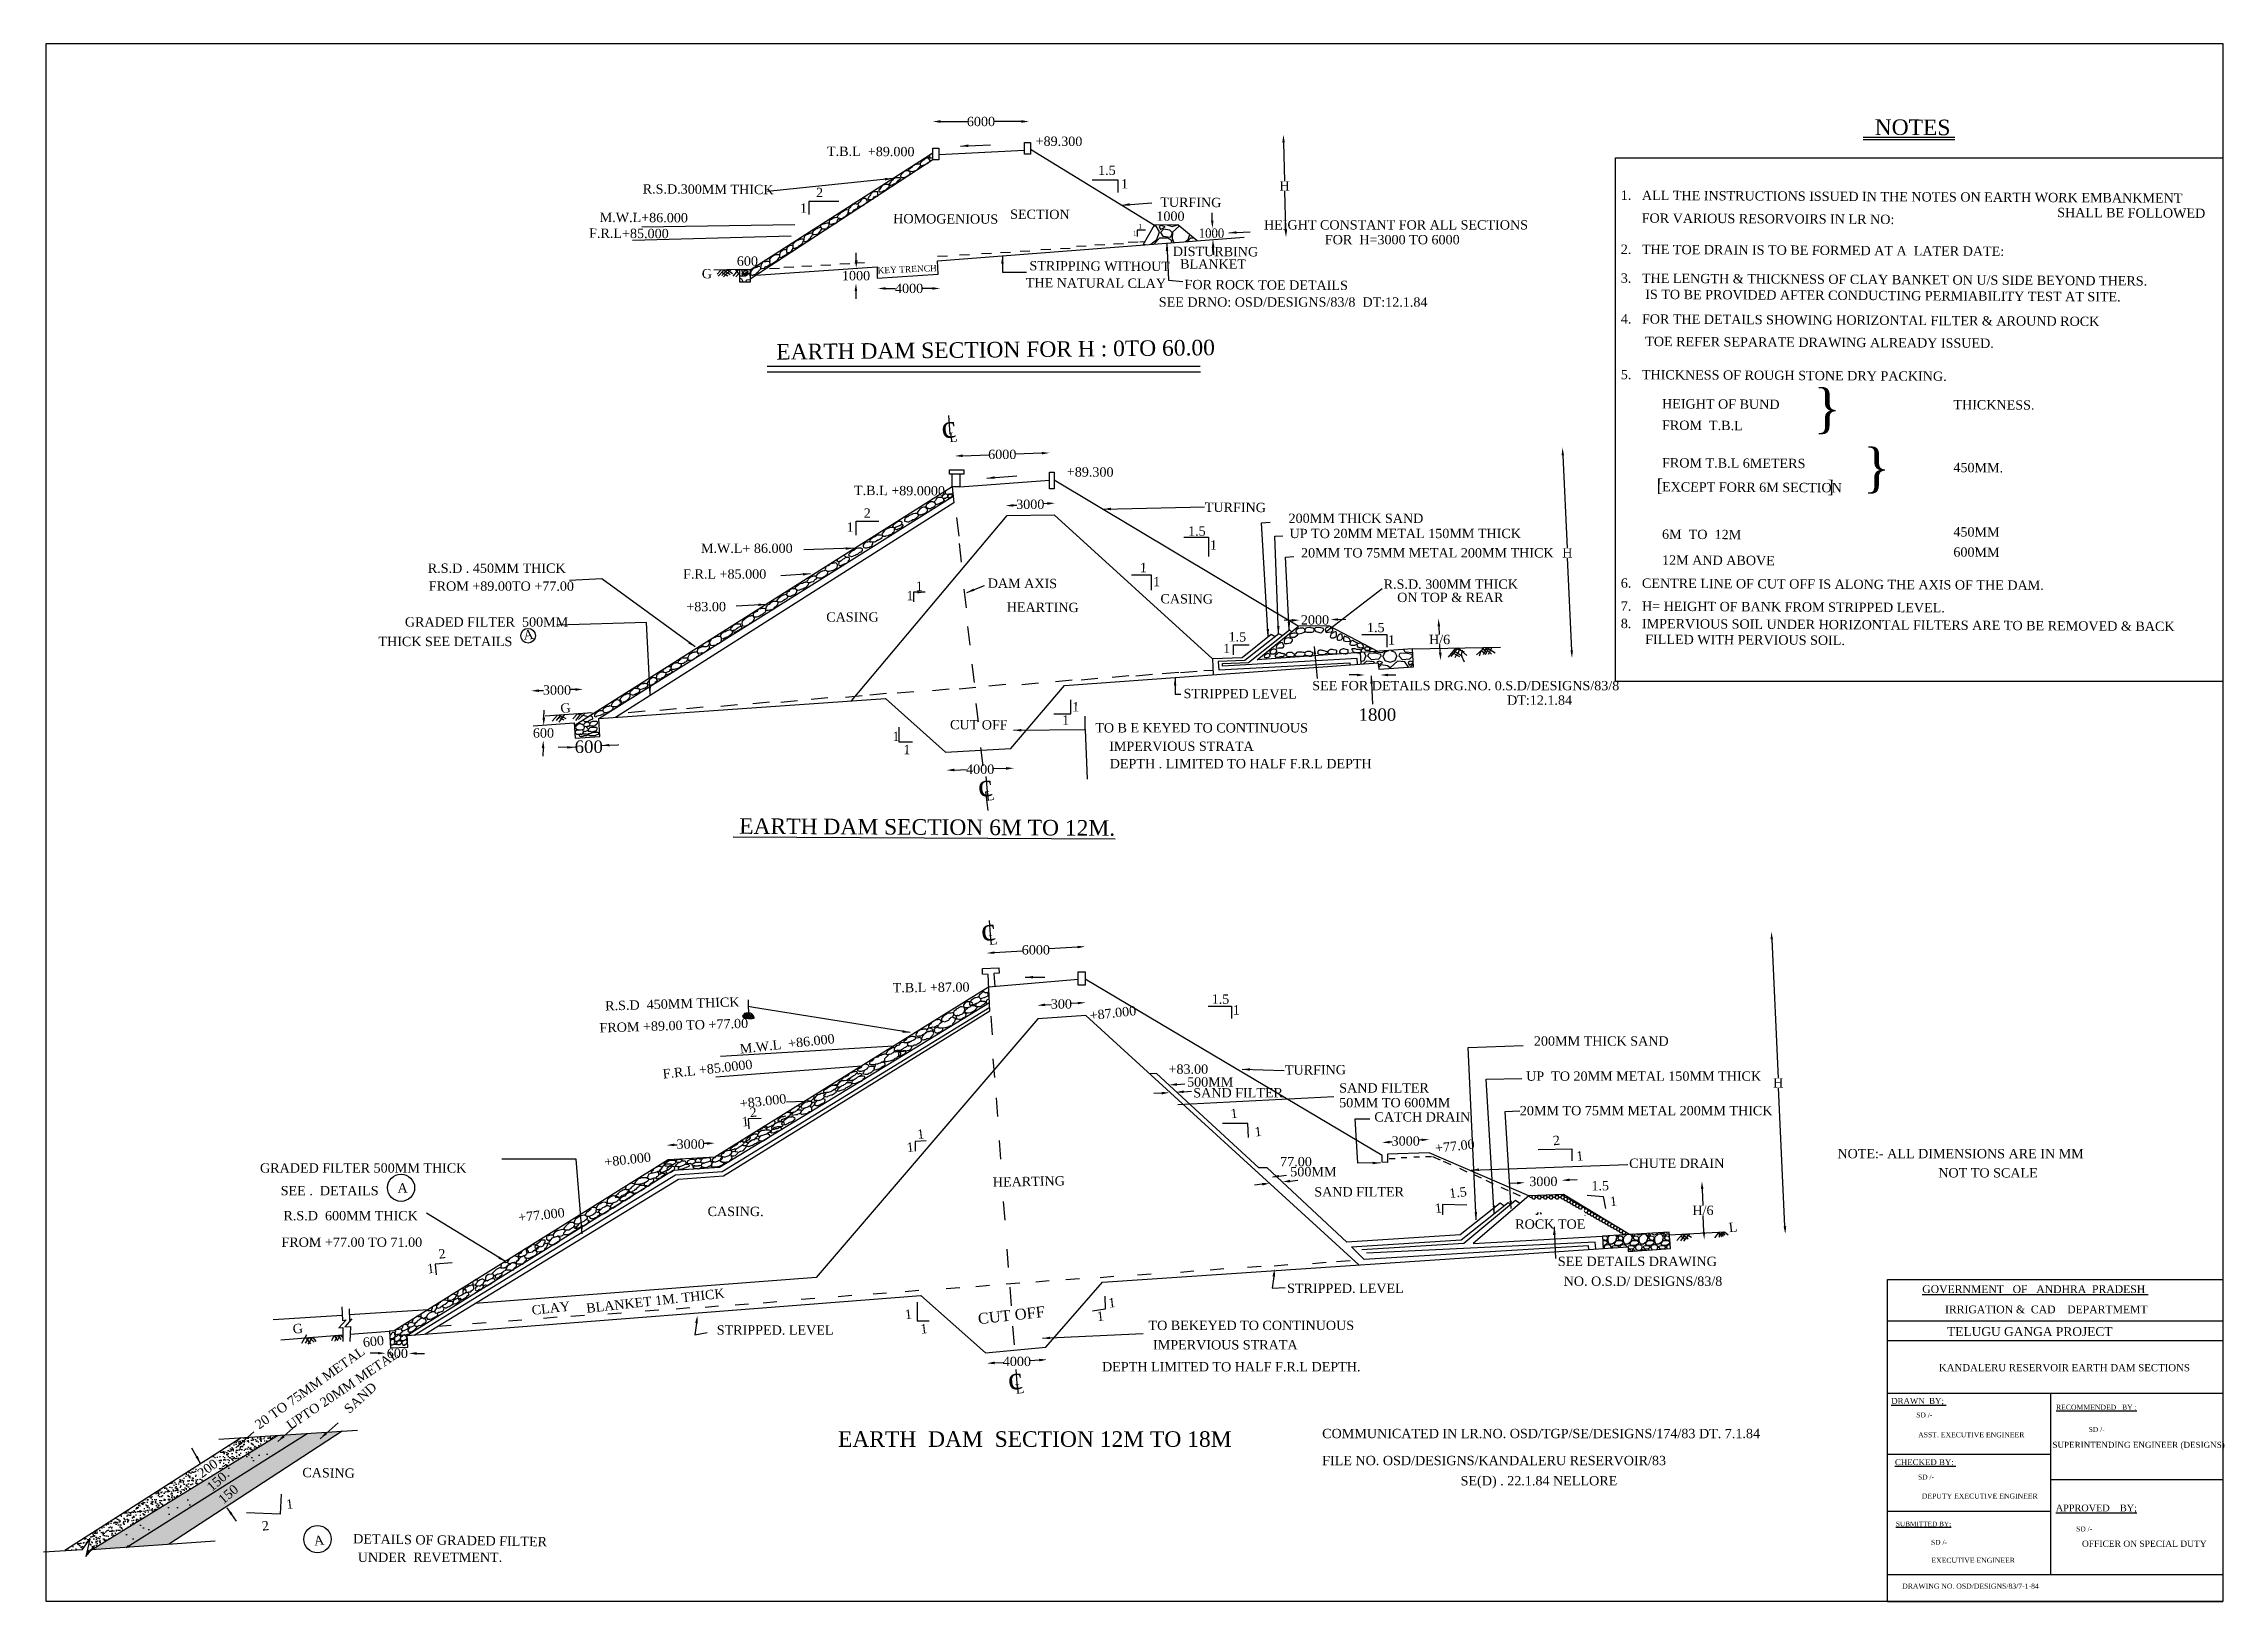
# Model space of a CAD drawing. Header units: millimetres. Extents: x 35 to 1436, y 32 to 1034.
import ezdxf

# ---------------------------------------------------------------- set-up
doc = ezdxf.new("R2010")
doc.units = ezdxf.units.MM
doc.header["$MEASUREMENT"] = 0
doc.header["$PDMODE"] = 66
doc.header["$PDSIZE"] = 170
doc.linetypes.add('ACAD_ISO03W100', pattern=[30, 12, -18])
for name, color, linetype in [('DIM', 5, 'Continuous'), ('DOT LINE', 3, 'ACAD_ISO03W100'), ('DWG. LINE', 1, 'Continuous'), ('HATCH', 2, 'Continuous'), ('RAILING', 4, 'Continuous'), ('TEXT', 7, 'Continuous')]:
    doc.layers.add(name, color=color, linetype=linetype)
doc.layers.add('TITLE', color=7, linetype='Continuous', lineweight=30)
doc.styles.get("Standard").update_dxf_attribs({"font": 'times.ttf', "height": 6})
doc.dimstyles.get("Standard").update_dxf_attribs({"dimtxt": 6, "dimasz": 5, "dimexe": 0.18, "dimexo": 0.0625, "dimgap": 0.09, "dimtad": 0, "dimtih": 1, "dimtoh": 1, "dimdec": 1, "dimzin": 0, "dimdsep": 46, "dimtxsty": 'Standard', "dimcen": 0.09, "dimse1": 1, "dimse2": 1, "dimclrd": 5, "dimclre": 5, "dimclrt": 4, "dimadec": 0, "dimazin": 0, "dimtfac": 1, "dimtdec": 1, "dimtofl": 0, "dimtmove": 0, "dimatfit": 3, "dimfxl": 0, "dimtolj": 1, "dimtzin": 0, "dimarcsym": 0})
pattern_1 = [(228.0128, (14.4, 20), (-159.9999646, -180.0000268), [2.69072, -266.38176]), (184.9697, (12.6, 18), (240.00002103, 19.99982614), [4.61736, -457.1185]), (132.5104, (8, 17.6), (199.9998144, -220.0001735), [3.25576, -322.32064]), (267.2737, (0.2, 12.6), (19.99992035, 400.0000059), [4.20476, -416.27116]), (292.8337, (0, 8.4), (-100.0001981, 239.9999282), [4.1231, -408.18746]), (357.2737, (1.6, 4.6), (-400.0000059, 19.99992035), [4.20476, -416.27116]), (37.6942, (5.8, 4.4), (-260.0001469, -199.9998081), [5.56058, -550.49698]), (72.2553, (10.2, 7.8), (140.00021525, 439.99992462), [5.24976, -519.72642]), (121.4296, (11.8, 12.8), (-160.0001647, 259.9999007), [4.219, -417.68146]), (175.2364, (9.6, 16.4), (220.000019, -19.9998307), [4.81664, -236.01526]), (222.3974, (4.8, 16.8), (-240.00014702, -219.99984164), [6.22896, -616.6675]), (138.8141, (20, 12.4), (-140.000059, 119.9999463), [2.12602, -210.47688]), (171.4692, (18.4, 13.8), (259.9999657, -40.0001582), [4.04474, -400.43022]), (225, (14.4, 14.4), (-2e-15, -20), [2.82842, -25.45584]), (203.1986, (13, 16.8), (99.9999946, 40.0000265), [1.52316, -150.7923]), (291.8014, (11.6, 16.2), (-19.999998, 60.000005), [2.15406, -105.54924]), (30.9638, (12.4, 14.2), (59.99996, 40.00005), [3.49858, -113.12046]), (161.5651, (15.4, 16), (40.00001, -19.999968), [2.52982, -60.71574]), (16.3895, (0, 16.2), (200.000044, 59.9998542), [3.544, -350.8569]), (70.3462, (3.4, 17.2), (-79.999905, -220.0000427), [2.97322, -294.34816]), (293.1986, (15.4, 20), (-40.0000265, 99.9999946), [3.0463, -149.26916]), (343.6105, (16.6, 17.2), (-200.000044, 59.9998542), [3.544, -350.8569]), (339.444, (0, 3.8), (-100.000037, 39.99992), [3.4176, -167.46248]), (294.7751, (3.2, 2.6), (-99.9998438, 220.0000684), [2.86356, -283.49286]), (66.8014, (15.6, 0), (40.0000265, 99.9999946), [3.0463, -149.26916]), (17.354, (16.8, 2.8), (-260.0000404, -79.99989), [3.35262, -331.90848]), (69.444, (5.8, 0), (-39.99992, -100.000037), [1.7088, -169.17128]), (101.3099, (14.4, 0), (-19.999953, 80.000015), [1.0198, -100.96058]), (165.9638, (14.2, 1), (60.000011, -19.999961), [4.1231, -78.339]), (186.009, (10.2, 2), (199.999995, 19.99998635), [3.821, -378.27846]), (303.6901, (12.4, 12.4), (-20.000027, 39.99999), [2.88444, -69.22658]), (353.1572, (14, 10), (339.9999873, -40.00015996), [5.03588, -498.55126]), (60.9454, (19, 9.4), (-80.0000005, -140.0000077), [2.05912, -203.85348]), (90, (20, 11.2), (-20, 20), [1.2, -18.8]), (120.2564, (9.8, 2.6), (79.9998977, -140.0000491), [2.77848, -275.0704]), (48.0128, (8.4, 5), (159.9999646, 180.0000268), [5.38144, -263.69104]), (0, (12, 9), (20, 20), [5.2, -14.8]), (325.3048, (17.2, 9), (-199.9998852, 140.0001722), [3.16228, -313.06548]), (254.0546, (19.8, 7.2), (-19.999998, -80.0000025), [2.91204, -142.69016]), (207.646, (19, 4.4), (-379.99991614, -200.00015426), [4.7413, -469.38948]), (175.4261, (14.8, 2.2), (-260.00001117, 19.999896), [5.01598, -496.58148])]

msp = doc.modelspace()

# ---------------------------------------------------------------- texts
at = {"layer": 'DIM', "color": 4, "attachment_point": 5}
for s, insert, char_height in [('\\A1;{\\W0.9;1000}', (785.39, 912.02), 6), ('\\A1;1800', (892.02, 602.49), 8), ('\\A1;600', (385.12, 581.87), 8)]:
    msp.add_mtext(s, dxfattribs=dict(at, insert=insert, char_height=char_height))
at = {"layer": 'TEXT'}
for s, height, rotation, p in [('NOTES', 10, 359.69349, (1211.63, 975.27)), ('T.B.L  +89.000', 6, 359.69349, (538.28, 961.75)), (' +89.300', 6, 359.69349, (670.06, 968.24)), (' 1.5', 6, 359.69349, (710.22, 949.52)), (' R.S.D.300MM THICK', 6, 359.69349, (417.5, 937.54)), (' 2', 6, 359.69349, (528.93, 935.25)), (' 1', 6, 359.69349, (724.94, 940.82)), ('1.   ALL THE INSTRUCTIONS ISSUED IN THE NOTES ON EARTH WORK EMBANKMENT', 6, 359.69349, (1048.45, 933.46)), (' M.W.L+86.000', 6, 359.69349, (389.86, 919.27)), (' 1', 6, 359.69349, (518.6, 925.16)), ('SECTION', 6, 359.69349, (655.92, 921.27)), (' 1000', 6, 359.69349, (747.65, 920.06)), (' TURFING', 6, 359.69349, (750.18, 929)), (' SHALL BE FOLLOWED', 6, 359.69349, (1326.68, 922.37)), (' F.R.L+85.000', 6, 359.69349, (383.06, 909.07)), ('HOMOGENIOUS', 6, 359.69349, (580.8, 918.42)), (' 1', 3, 359.69349, (733.73, 910.53)), (' 1', 3, 359.69349, (737.25, 914.94)), ('FOR VARIOUS RESORVOIRS IN LR NO:', 6, 359.69349, (1061.88, 918.77)), ('600', 6, 359.69349, (480.28, 891.14)), (' DISTURBING', 6, 359.69349, (758.23, 897.39)), ('2.   THE TOE DRAIN IS TO BE FORMED AT A  LATER DATE:', 6, 359.69349, (1048.45, 898.72)), ('G', 6, 359.69349, (457.78, 883.03)), (' KEY TRENCH', 4, 2.38918, (569.3, 886)), (' THE NATURAL CLAY', 6, 359.69349, (663.76, 877.27)), (' STRIPPING WITHOUT', 6, 359.69349, (666.09, 888.18)), (' BLANKET', 6, 359.69349, (762.96, 889.35)), ('3.   THE LENGTH & THICKNESS OF CLAY BANKET ON U/S SIDE BEYOND THERS.', 6, 359.69349, (1048.45, 880.16)), (' FOR ROCK TOE DETAILS', 6, 359.69349, (765.78, 876.07)), (' IS TO BE PROVIDED AFTER CONDUCTING PERMIABILITY TEST AT SITE. ', 6, 359.69349, (1061.88, 869.78)), ('4.   FOR THE DETAILS SHOWING HORIZONTAL FILTER & AROUND ROCK', 6, 359.69349, (1048.45, 853.97)), (' EARTH DAM SECTION FOR H : 0TO 60.00', 10, 0.57471, (501.92, 830.72)), (' TOE REFER SEPARATE DRAWING ALREADY ISSUED.', 6, 359.69349, (1061.88, 839.5)), ('5.   THICKNESS OF ROUGH STONE DRY PACKING.', 6, 359.69349, (1048.45, 818.18)), ('}', 24, 359.69349, (1172.32, 787.72)), ('HEIGHT OF BUND', 6, 359.69349, (1074.96, 799.42)), ('THICKNESS.', 6, 359.69349, (1262.21, 798.86)), ('FROM  T.B.L', 6, 359.69349, (1074.96, 785.65)), ('}', 24, 359.69349, (1204.04, 749.54)), (' +89.300', 6, 359.69349, (690.11, 755.63)), ('FROM T.B.L 6METERS', 6, 359.69349, (1074.96, 761.48)), ('450MM.', 6, 359.69349, (1262.21, 758.42)), (' T.B.L +89.0000', 6, 359.69349, (553.34, 743.73)), ('[', 8, 359.69349, (1071.48, 745.92)), ('EXCEPT FORR 6M SECTION', 6, 359.69349, (1074.96, 746.02)), (']', 8, 359.69349, (1181.37, 745.19)), ('2', 6, 359.69349, (561.82, 729.08)), (' TURFING', 6, 359.69349, (778.8, 732.92)), ('1', 6, 359.69349, (550.82, 720.08)), ('1.5', 6, 359.69349, (770.32, 717.58)), ('6M  TO  12M', 6, 359.69349, (1074.96, 715.54)), ('450MM', 6, 359.69349, (1262.21, 717.08)), ('1', 6, 359.69349, (784.32, 708.58)), ('12M AND ABOVE', 6, 359.69349, (1074.96, 698.96)), ('600MM', 6, 359.69349, (1262.21, 704.05)), ('1', 6, 359.69349, (595.32, 682.08)), (' DAM AXIS', 6, 359.69349, (639.28, 684.07)), ('1', 6, 359.69349, (739.32, 694.08)), ('1', 6, 359.69349, (747.82, 685.08)), ('6.   CENTRE LINE OF CUT OFF IS ALONG THE AXIS OF THE DAM.', 6, 359.69349, (1048.45, 684.13)), ('1', 6, 359.69349, (589.32, 676.08)), (' HEARTING', 6, 359.69349, (651.45, 668.71)), (' CASING', 6, 359.69349, (750.32, 674.08)), ('7.   H= HEIGHT OF BANK FROM STRIPPED LEVEL.', 6, 359.69349, (1048.45, 669.36)), ('1.5', 6, 359.69349, (885.32, 655.58)), ('8.   IMPERVIOUS SOIL UNDER HORIZONTAL FILTERS ARE TO BE REMOVED & BACK ', 6, 359.69349, (1048.45, 658.16)), ('1', 6, 359.69349, (792.82, 642.08)), ('1.5', 6, 359.69349, (796.32, 649.58)), ('1', 6, 359.69349, (898.82, 647.58)), (' FILLED WITH PERVIOUS SOIL.', 6, 359.69349, (1061.88, 647.98)), (' STRIPPED LEVEL', 6, 359.69349, (765.16, 613.15)), ('1', 6, 359.69349, (695.82, 604.58)), ('1', 6, 359.69349, (580.32, 585.58)), (' CUT OFF', 6, 359.69349, (615.05, 593.14)), ('1', 6, 359.69349, (689.32, 596.08)), ('1', 6, 359.69349, (587.32, 577.08)), ('1.5', 6, 359.69349, (785.51, 416.69)), ('1', 6, 359.69349, (799.02, 409.73))]:
    msp.add_text(s, height=height, rotation=rotation, dxfattribs=at).set_placement(p)
at = {"layer": 'TEXT', "color": 6}
for s, p in [(' HEIGHT CONSTANT FOR ALL SECTIONS', (816.88, 914.4)), (' FOR  H=3000 TO 6000', (855.97, 904.89)), (' SEE DRNO: OSD/DESIGNS/83/8  DT:12.1.84', (749.24, 864.78)), (' 200MM THICK SAND', (832.65, 725.75)), (' UP TO 20MM METAL 150MM THICK', (833.29, 715.99)), (' M.W.L+ 86.000', (454.94, 706.48)), (' 20MM TO 75MM METAL 200MM THICK', (840.67, 703.56)), (' R.S.D . 450MM THICK', (279.4, 693.68)), (' FROM +89.00TO +77.00', (280.04, 682.15)), (' F.R.L +85.000', (443.51, 689.94)), (' R.S.D. 300MM THICK', (893.77, 683.43)), (' +83.00', (445.56, 668.97)), (' ON TOP & REAR', (902.48, 674.9)), (' GRADED FILTER  500MM', (264.67, 659.11)), (' CASING', (535.5, 662.31)), (' THICK SEE DETAILS', (247.64, 646.57)), (' SEE FOR DETAILS DRG.NO. 0.S.D/DESIGNS/83/8', (847.86, 618.19)), (' DT:12.1.84', (973.09, 608.85)), (' TO B E KEYED TO CONTINUOUS', (708.4, 591.05)), (' IMPERVIOUS STRATA', (717.36, 579.22)), (' DEPTH . LIMITED TO HALF F.R.L DEPTH', (717.68, 568.02)), ('200MM THICK SAND', (992.6, 389.71)), (' +83.00', (755.47, 371.63)), ('500MM', (769.68, 363.41)), ('SAND FILTER', (867.45, 359.56)), ('UP  TO 20MM METAL 150MM THICK', (987.61, 367.13)), ('SAND FILTER', (773.67, 356.43)), ('50MM TO 600MM', (867.45, 350.09)), ('20MM TO 75MM METAL 200MM THICK', (983.56, 344.97)), ('CATCH DRAIN', (890.06, 340.96)), ('NOTE:- ALL DIMENSIONS ARE IN MM', (1187.69, 317.31)), ('GRADED FILTER 500MM THICK', (173.82, 308.1)), ('77.00', (829.51, 312.18)), ('500MM', (836, 305.7)), ('CHUTE DRAIN', (1053.85, 311.13)), (' NOT TO SCALE', (1250.28, 304.98)), ('SEE .  DETAILS', (187.11, 293.52)), ('A', (262.2, 295.27)), ('SAND FILTER', (851.45, 292.75)), ('1.5', (1029.57, 296.7)), ('R.S.D  600MM THICK', (188.88, 277.42)), (' CASING.', (459.25, 280.16)), ('FROM +77.00 TO 71.00', (187.59, 260.37)), ('ROCK TOE', (980.61, 272)), ('SEE DETAILS DRAWING', (1008.01, 248.05)), ('NO. O.S.D/ DESIGNS/83/8', (1011.74, 235.3)), ('STRIPPED. LEVEL', (833.94, 230.75)), ('TO BEKEYED TO CONTINUOUS', (744.9, 206.9)), ('STRIPPED. LEVEL', (467.39, 203.9)), ('IMPERVIOUS STRATA', (747.83, 194.41)), ('DEPTH LIMITED TO HALF F.R.L DEPTH.', (715.01, 180.29)), ('COMMUNICATED IN LR.NO. OSD/TGP/SE/DESIGNS/174/83 DT. 7.1.84', (856.52, 137.37)), ('FILE NO. OSD/DESIGNS/KANDALERU RESERVOIR/83 ', (856.52, 120.02)), ('SE(D) . 22.1.84 NELLORE', (945.51, 107.02))]:
    msp.add_text(s, height=6, dxfattribs=at).set_placement(p)
for s, height, rotation, p in [('c', 14, 6.32589, (612.45, 779.96)), ('L', 6, 6.32589, (617.01, 777.62)), ('A', 6, 6.32589, (343.42, 650.52)), (' G', 6, 6.32589, (365.01, 603.17)), ('c', 14, 6.32589, (635.95, 549.46)), ('L', 6, 6.32589, (640.51, 547.12)), ('c', 14, 6.32589, (637.92, 456.76)), ('L', 6, 6.32589, (642.48, 454.42)), (' R.S.D  450MM THICK', 6, 1.75623, (393.49, 412.21)), (' T.B.L +87.00', 6, 0.62031, (578.22, 423.91)), ('FROM +89.00 TO +77.00', 6, 1.79518, (392.11, 398.17)), (' +87.000', 6, 6.32589, (705.16, 405.82)), (' M.W.L  +86.000', 6, 6.32589, (480.31, 384.36)), ('F.R.L +85.0000', 6, 6.32589, (432.97, 368.48)), ('TURFING', 6, 0.38595, (832.56, 371.04)), ('+83.000', 6, 6.32589, (482.55, 349.45)), ('1', 6, 6.32589, (483.8, 337.7)), ('2', 6, 6.32589, (488.89, 343.73)), ('1', 6, 6.32589, (797.96, 342.98)), ('1', 6, 6.32589, (813.42, 331.27)), ('1', 6, 6.32589, (589.82, 321.21)), ('1', 6, 6.32589, (596.55, 329.68)), ('+77.00', 6, 6.32589, (929.45, 320.78)), ('2', 6, 6.32589, (1005.21, 325.61)), (' +80.000', 6, 6.32589, (393.26, 311.67)), ('1', 6, 6.32589, (1020.22, 315.61)), ('HEARTING', 6, 1.15123, (644.89, 298.98)), ('1.5', 6, 6.32589, (938.47, 291.75)), ('+77.000', 6, 6.32589, (340.08, 276.25)), ('1', 6, 6.32589, (929.24, 282.04)), ('1', 6, 6.32589, (1041.78, 286.49)), ('L', 6, 6.32589, (1118.2, 269.77)), ('2', 6, 6.32589, (288.88, 252.73)), ('1', 6, 6.32589, (281.57, 243.21)), ('CLAY', 6, 6.32589, (348.8, 216.64)), ('BLANKET 1M. THICK', 6, 6.32589, (383.85, 217.88)), ('1', 6, 6.32589, (719.43, 221.25)), ('G', 6, 6.32589, (195.18, 204.49)), ('1', 6, 6.32589, (588.62, 213.85)), ('1', 6, 6.32589, (598.61, 204.51)), ('CUT OFF', 7, 6.32589, (635.66, 210.63)), ('1', 6, 6.32589, (712.02, 212.56)), ('600', 6, 6.32589, (240.27, 195.92)), (' 20 TO 75MM METAL', 6, 35.5538, (171.41, 141.54)), (' UPTO 20MM METAL', 6, 34.06395, (191.6, 141.27)), (' SAND', 6, 42.40945, (229.53, 151.26)), ('c', 14, 6.32589, (655.18, 168.23)), ('L', 6, 6.32589, (659.75, 165.89)), ('200', 6, 36.56143, (136.45, 111.54)), (' 150', 6, 40.68224, (141.1, 101.26)), ('CASING', 6, 359.27564, (201, 112.33)), (' 150', 6, 40.8125, (148.49, 93.21)), ('1', 6, 6.32589, (190.96, 91.83)), ('2', 6, 6.32589, (175.39, 77.86)), ('A', 6, 6.32589, (208.78, 68.31)), ('DETAILS OF GRADED FILTER', 6, 359.09495, (233.63, 69.78)), ('UNDER  REVETMENT.', 6, 359.99903, (236.61, 57.84))]:
    msp.add_text(s, height=height, rotation=rotation, dxfattribs=at).set_placement(p)
at = {"layer": 'TITLE'}
msp.add_text('%%U EARTH DAM SECTION 6M TO 12M.', height=10, rotation=359.69349, dxfattribs=at).set_placement((478, 525.95))
at = {"layer": 'TITLE', "lineweight": 30}
for s, height, p in [('%%UGOVERNMENT   OF   ANDHRA  PRADESH ', 4.9631, (1242.24, 230.69)), ('IRRIGATION &  CAD    DEPARTMEMT ', 4.9631, (1256.89, 217.67)), ('TELUGU GANGA PROJECT', 5.7093, (1258.18, 203.06)), ('KANDALERU RESERVOIR EARTH DAM SECTIONS', 4.6, (1252.91, 180.4)), ('%%UDRAWN  BY; ', 3.7699, (1222.29, 159.46)), ('%%URECOMMENDED   BY :', 3.2353, (1328.21, 155.65)), ('SD /-', 3.158, (1238.41, 150.68)), ('ASST. EXECUTIVE ENGINEER', 3.2398, (1239.58, 137.95)), ('SD /-', 3.158, (1349.2, 141.37)), ('SUPERINTENDING ENGINEER (DESIGNS)', 3.8602, (1325.91, 131.17)), ('%%UCHECKED BY: ', 3.7699, (1224.67, 120.07)), ('SD /- ', 3.158, (1239.5, 110.8)), ('DEPUTY EXECUTIVE ENGINEER', 3.2398, (1241.95, 98.56)), ('%%UAPPROVED    BY;', 4.3499, (1328.03, 90.34)), ('%%USUBMITTED BY;', 3.045, (1225.29, 80.73)), ('SD /-', 3.158, (1247.84, 68.85)), ('SD /- ', 3.158, (1341.15, 77.41)), ('OFFICER ON SPECIAL DUTY', 4.0389, (1344.88, 67.51)), ('EXECUTIVE ENGINEER', 3.2398, (1248.1, 57.24)), ('DRAWING NO. OSD/DESIGNS/83/7-1-84', 3.2398, (1229.33, 40.65))]:
    msp.add_text(s, height=height, dxfattribs=at).set_placement(p)
at = {"layer": 'TITLE'}
msp.add_text('EARTH  DAM  SECTION 12M TO 18M', height=10, dxfattribs=at).set_placement((545.3, 131.81))

# ---------------------------------------------------------------- blocks, each defined once
blk = doc.blocks.new('*D2')
at = {"layer": 'Defpoints', "color": 0}
for p in [(570.9, 883), (611, 883), (611, 876.5)]:
    blk.add_point(p, dxfattribs=at)
at = {"layer": 'RAILING', "color": 5, "lineweight": -2}
for p, q in [((575.9, 876.5), (582.2, 876.5)), ((606, 876.5), (599.7, 876.5))]:
    blk.add_line(p, q, dxfattribs=at)
at = {"layer": 'RAILING', "color": 5}
for points in [[(575.9, 877.3), (575.9, 875.7), (570.9, 876.5)], [(606, 877.3), (606, 875.7), (611, 876.5)]]:
    blk.add_solid(points, dxfattribs=at)
at = {"layer": 'RAILING', "color": 4, "insert": (591, 876.5), "char_height": 6, "attachment_point": 5}
blk.add_mtext('\\A1;4000', dxfattribs=at)
blk = doc.blocks.new('*D3')
at = {"layer": 'Defpoints', "color": 0}
for p in [(668.1, 983.8), (606.3, 973.7), (668.1, 973.7)]:
    blk.add_point(p, dxfattribs=at)
at = {"layer": 'RAILING', "color": 5, "lineweight": -2}
for p, q in [((611.3, 983.8), (628.6, 983.8)), ((663.1, 983.8), (645.8, 983.8))]:
    blk.add_line(p, q, dxfattribs=at)
at = {"layer": 'RAILING', "color": 5}
for points in [[(611.3, 984.7), (611.3, 983), (606.3, 983.8)], [(663.1, 984.7), (663.1, 983), (668.1, 983.8)]]:
    blk.add_solid(points, dxfattribs=at)
at = {"layer": 'RAILING', "color": 4, "insert": (637.2, 983.8), "char_height": 6, "attachment_point": 5}
blk.add_mtext('\\A1;6000', dxfattribs=at)
blk = doc.blocks.new('*D4')
at = {"layer": 'Defpoints', "color": 0}
for p in [(614.9, 573), (658.2, 574.3), (658.4, 568.1)]:
    blk.add_point(p, dxfattribs=at)
at = {"layer": 'DIM', "color": 5, "lineweight": -2}
for p, q in [((620.1, 566.9), (628, 567.2)), ((653.4, 567.9), (645.5, 567.7))]:
    blk.add_line(p, q, dxfattribs=at)
at = {"layer": 'DIM', "color": 5}
for points in [[(620.1, 567.8), (620.1, 566.1), (615.1, 566.8)], [(653.4, 568.8), (653.4, 567.1), (658.4, 568.1)]]:
    blk.add_solid(points, dxfattribs=at)
at = {"layer": 'DIM', "color": 4, "insert": (636.7, 567.4), "char_height": 6, "attachment_point": 5}
blk.add_mtext('\\A1;4000', dxfattribs=at)
blk = doc.blocks.new('*D5')
at = {"layer": 'Defpoints', "color": 0}
for p in [(620.6, 762.6), (681.3, 770.8), (681.5, 764.6)]:
    blk.add_point(p, dxfattribs=at)
at = {"layer": 'RAILING', "color": 5, "lineweight": -2}
for p, q in [((625.4, 769), (642.3, 769.5)), ((676.3, 770.6), (659.5, 770))]:
    blk.add_line(p, q, dxfattribs=at)
at = {"layer": 'RAILING', "color": 5}
for points in [[(676.3, 771.4), (676.4, 769.8), (681.3, 770.8)], [(625.4, 769.8), (625.5, 768.1), (620.4, 768.8)]]:
    blk.add_solid(points, dxfattribs=at)
at = {"layer": 'RAILING', "color": 4, "insert": (650.9, 769.8), "char_height": 6, "attachment_point": 5}
blk.add_mtext('\\A1;6000', dxfattribs=at)
blk = doc.blocks.new('*D6')
at = {"layer": 'Defpoints', "color": 0}
for p in [(653.1, 737.2), (684.8, 738.9), (684.8, 738.5)]:
    blk.add_point(p, dxfattribs=at)
at = {"layer": 'DIM', "color": 5, "lineweight": -2}
for p, q in [((658.1, 737.1), (660.3, 737.2)), ((679.8, 738.3), (677.6, 738.1))]:
    blk.add_line(p, q, dxfattribs=at)
at = {"layer": 'DIM', "color": 5}
for points in [[(658.1, 737.9), (658.1, 736.2), (653.1, 736.8)], [(679.7, 739.1), (679.8, 737.4), (684.8, 738.5)]]:
    blk.add_solid(points, dxfattribs=at)
at = {"layer": 'DIM', "color": 4, "insert": (668.9, 737.7), "char_height": 6, "attachment_point": 5}
blk.add_mtext('\\A1;3000', dxfattribs=at)
blk = doc.blocks.new('*D7')
at = {"layer": 'Defpoints', "color": 0}
for p in [(381.4, 618.8), (348.2, 611.8), (381.6, 612.8)]:
    blk.add_point(p, dxfattribs=at)
at = {"layer": 'DIM', "color": 5, "lineweight": -2}
for p, q in [((353, 618), (356.1, 618.1)), ((376.4, 618.7), (373.3, 618.6))]:
    blk.add_line(p, q, dxfattribs=at)
at = {"layer": 'DIM', "color": 5}
for points in [[(353, 618.8), (353.1, 617.1), (348, 617.8)], [(376.4, 619.5), (376.4, 617.8), (381.4, 618.8)]]:
    blk.add_solid(points, dxfattribs=at)
at = {"layer": 'DIM', "color": 4, "insert": (364.7, 618.3), "char_height": 6, "attachment_point": 5}
blk.add_mtext('\\A1;3000', dxfattribs=at)
blk = doc.blocks.new('*D8')
at = {"layer": 'Defpoints', "color": 0}
for p in [(355.8, 595.5), (356.1, 595.5), (355.5, 585.9)]:
    blk.add_point(p, dxfattribs=at)
at = {"layer": 'DIM', "color": 5, "lineweight": -2}
for p, q in [((356.3, 600.5), (356.4, 605.5)), ((355.8, 580.9), (355.6, 575.9))]:
    blk.add_line(p, q, dxfattribs=at)
at = {"layer": 'DIM', "color": 5}
for points in [[(355.4, 600.6), (357.1, 600.5), (356.1, 595.5)], [(354.9, 581), (356.6, 580.9), (355.9, 585.9)]]:
    blk.add_solid(points, dxfattribs=at)
at = {"layer": 'DIM', "color": 4, "insert": (356, 590.7), "char_height": 6, "attachment_point": 5}
blk.add_mtext('\\A1;600', dxfattribs=at)
blk = doc.blocks.new('*D9')
at = {"layer": 'Defpoints', "color": 0}
for p in [(912, 663.2), (913.4, 636.4), (932.7, 637.4)]:
    blk.add_point(p, dxfattribs=at)
at = {"layer": 'DIM', "color": 5, "lineweight": -2}
for p, q in [((931.6, 659.2), (931.8, 654)), ((932.4, 642.4), (932.2, 647.6))]:
    blk.add_line(p, q, dxfattribs=at)
at = {"layer": 'DIM', "color": 5}
for points in [[(932.4, 659.2), (930.7, 659.2), (931.3, 664.2)], [(933.3, 642.4), (931.6, 642.3), (932.7, 637.4)]]:
    blk.add_solid(points, dxfattribs=at)
at = {"layer": 'DIM', "color": 4, "insert": (932, 650.8), "char_height": 6, "attachment_point": 5}
blk.add_mtext('\\A1;H/6', dxfattribs=at)
blk = doc.blocks.new('*D10')
at = {"layer": 'Defpoints', "color": 0}
for p in [(1001.4, 773.8), (1011, 774.2), (1007.5, 638.3)]:
    blk.add_point(p, dxfattribs=at)
at = {"layer": 'DIM', "color": 5, "lineweight": -2}
for p, q in [((1011.2, 769.2), (1013.9, 709.6)), ((1016.9, 643.8), (1014.2, 703.4))]:
    blk.add_line(p, q, dxfattribs=at)
at = {"layer": 'DIM', "color": 5}
for points in [[(1012, 769.2), (1010.4, 769.2), (1011, 774.2)], [(1017.7, 643.8), (1016.1, 643.7), (1017.1, 638.8)]]:
    blk.add_solid(points, dxfattribs=at)
at = {"layer": 'DIM', "color": 4, "insert": (1014.1, 706.5), "char_height": 6, "attachment_point": 5}
blk.add_mtext('\\A1;H', dxfattribs=at)
blk = doc.blocks.new('*D11')
at = {"layer": 'Defpoints', "color": 0}
for p in [(557, 889.5), (557, 889.5), (556.9, 879.9)]:
    blk.add_point(p, dxfattribs=at)
at = {"layer": 'DIM', "color": 5, "lineweight": -2}
for p, q in [((557.1, 894.5), (557.1, 899.5)), ((556.8, 874.9), (556.7, 869.9))]:
    blk.add_line(p, q, dxfattribs=at)
at = {"layer": 'DIM', "color": 5}
for points in [[(556.2, 894.5), (557.9, 894.5), (557, 889.5)], [(556, 874.9), (557.6, 874.9), (556.9, 879.9)]]:
    blk.add_solid(points, dxfattribs=at)
at = {"layer": 'DIM', "color": 4, "insert": (556.9, 884.7), "char_height": 6, "attachment_point": 5}
blk.add_mtext('\\A1;1000', dxfattribs=at)
blk = doc.blocks.new('*D12')
at = {"layer": 'Defpoints', "color": 0}
for p in [(831.2, 975.4), (831.6, 975.4), (832.9, 909.4)]:
    blk.add_point(p, dxfattribs=at)
at = {"layer": 'DIM', "color": 5, "lineweight": -2}
for p, q in [((831.7, 970.4), (832.3, 945.5)), ((833.2, 914.4), (832.5, 939.3))]:
    blk.add_line(p, q, dxfattribs=at)
at = {"layer": 'DIM', "color": 5}
for points in [[(832.5, 970.4), (830.9, 970.3), (831.6, 975.4)], [(834, 914.4), (832.3, 914.4), (833.3, 909.4)]]:
    blk.add_solid(points, dxfattribs=at)
at = {"layer": 'DIM', "color": 4, "insert": (832.4, 942.4), "char_height": 6, "attachment_point": 5}
blk.add_mtext('\\A1;H', dxfattribs=at)
blk = doc.blocks.new('*D13')
at = {"layer": 'Defpoints', "color": 0}
for p in [(842, 663.2), (861.8, 663.6), (861.8, 663.6)]:
    blk.add_point(p, dxfattribs=at)
at = {"layer": 'DIM', "color": 5, "lineweight": -2}
for p, q in [((837, 663.2), (832, 663.1)), ((866.8, 663.7), (871.8, 663.8))]:
    blk.add_line(p, q, dxfattribs=at)
at = {"layer": 'DIM', "color": 5}
for points in [[(836.9, 664), (837, 662.3), (842, 663.3)], [(866.8, 664.5), (866.8, 662.9), (861.8, 663.6)]]:
    blk.add_solid(points, dxfattribs=at)
at = {"layer": 'DIM', "color": 4, "insert": (851.9, 663.4), "char_height": 6, "attachment_point": 5}
blk.add_mtext('\\A1;2000', dxfattribs=at)
blk = doc.blocks.new('*D14')
at = {"layer": 'Defpoints', "color": 0}
for p in [(641, 185.5), (679.6, 187.9), (679.6, 187.9)]:
    blk.add_point(p, dxfattribs=at)
at = {"layer": 'DIM', "color": 5, "lineweight": -2}
for p, q in [((646, 185.8), (651.6, 186.1)), ((674.6, 187.6), (669, 187.2))]:
    blk.add_line(p, q, dxfattribs=at)
at = {"layer": 'DIM', "color": 5}
for points in [[(645.9, 186.6), (646, 184.9), (641, 185.5)], [(674.5, 188.4), (674.7, 186.7), (679.6, 187.9)]]:
    blk.add_solid(points, dxfattribs=at)
at = {"layer": 'DIM', "color": 4, "insert": (660.3, 186.7), "char_height": 6, "attachment_point": 5}
blk.add_mtext('\\A1;4000', dxfattribs=at)
blk = doc.blocks.new('*D15')
at = {"layer": 'Defpoints', "color": 0}
for p in [(254.6, 192), (269.5, 191.9), (269.5, 191.9)]:
    blk.add_point(p, dxfattribs=at)
at = {"layer": 'DIM', "color": 5, "lineweight": -2}
for p, q in [((249.6, 192), (244.6, 192)), ((274.5, 191.8), (279.5, 191.8))]:
    blk.add_line(p, q, dxfattribs=at)
at = {"layer": 'DIM', "color": 5}
for points in [[(249.6, 192.8), (249.6, 191.2), (254.6, 192)], [(274.5, 192.7), (274.5, 191), (269.5, 191.9)]]:
    blk.add_solid(points, dxfattribs=at)
at = {"layer": 'DIM', "color": 4, "insert": (262.1, 191.9), "char_height": 6, "attachment_point": 5}
blk.add_mtext('\\A1;600', dxfattribs=at)
blk = doc.blocks.new('*D16')
at = {"layer": 'Defpoints', "color": 0}
for p in [(640.8, 449.2), (704.2, 453.4), (704.2, 453.4)]:
    blk.add_point(p, dxfattribs=at)
at = {"layer": 'DIM', "color": 5, "lineweight": -2}
for p, q in [((645.8, 449.5), (663.9, 450.7)), ((699.2, 453.1), (681.1, 451.9))]:
    blk.add_line(p, q, dxfattribs=at)
at = {"layer": 'DIM', "color": 5}
for points in [[(645.8, 450.3), (645.9, 448.7), (640.8, 449.2)], [(699.2, 453.9), (699.3, 452.3), (704.2, 453.4)]]:
    blk.add_solid(points, dxfattribs=at)
at = {"layer": 'DIM', "color": 4, "insert": (672.5, 451.3), "char_height": 6, "attachment_point": 5}
blk.add_mtext('\\A1;6000', dxfattribs=at)
blk = doc.blocks.new('*D17')
at = {"layer": 'Defpoints', "color": 0}
for p in [(673.4, 416.1), (704.5, 417.9), (704.5, 417.4)]:
    blk.add_point(p, dxfattribs=at)
at = {"layer": 'DIM', "color": 5, "lineweight": -2}
for p, q in [((678.4, 415.9), (682.6, 416.2)), ((699.5, 417.1), (695.3, 416.9))]:
    blk.add_line(p, q, dxfattribs=at)
at = {"layer": 'DIM', "color": 5}
for points in [[(678.4, 416.8), (678.5, 415.1), (673.4, 415.6)], [(699.4, 417.9), (699.5, 416.3), (704.5, 417.4)]]:
    blk.add_solid(points, dxfattribs=at)
at = {"layer": 'DIM', "color": 4, "insert": (688.9, 416.5), "char_height": 6, "attachment_point": 5}
blk.add_mtext('\\A1;300', dxfattribs=at)
blk = doc.blocks.new('*D18')
at = {"layer": 'Defpoints', "color": 0}
for p in [(895, 327.4), (925.4, 329.4), (925.4, 329.4)]:
    blk.add_point(p, dxfattribs=at)
at = {"layer": 'DIM', "color": 5, "lineweight": -2}
for p, q in [((900, 327.8), (901.6, 327.9)), ((920.4, 329.1), (918.8, 329))]:
    blk.add_line(p, q, dxfattribs=at)
at = {"layer": 'DIM', "color": 5}
for points in [[(899.9, 328.6), (900, 326.9), (895, 327.4)], [(920.4, 329.9), (920.5, 328.3), (925.4, 329.4)]]:
    blk.add_solid(points, dxfattribs=at)
at = {"layer": 'DIM', "color": 4, "insert": (910.2, 328.4), "char_height": 6, "attachment_point": 5}
blk.add_mtext('\\A1;3000', dxfattribs=at)
blk = doc.blocks.new('*D19')
at = {"layer": 'Defpoints', "color": 0}
for p in [(986.8, 301.3), (1010.5, 303.1), (1010.6, 302.8)]:
    blk.add_point(p, dxfattribs=at)
at = {"layer": 'DIM', "color": 5, "lineweight": -2}
for p, q in [((981.8, 301.4), (976.8, 301.1)), ((1015.5, 303.4), (1020.5, 303.7))]:
    blk.add_line(p, q, dxfattribs=at)
at = {"layer": 'DIM', "color": 5}
for points in [[(981.8, 302.2), (981.9, 300.5), (986.8, 301.7)], [(1015.5, 304.3), (1015.6, 302.6), (1010.5, 303.1)]]:
    blk.add_solid(points, dxfattribs=at)
at = {"layer": 'DIM', "color": 4, "insert": (998.7, 302.4), "char_height": 6, "attachment_point": 5}
blk.add_mtext('\\A1;3000', dxfattribs=at)
blk = doc.blocks.new('*D20')
at = {"layer": 'Defpoints', "color": 0}
for p in [(1100.6, 302.5), (1101, 302.5), (1102.5, 265)]:
    blk.add_point(p, dxfattribs=at)
at = {"layer": 'DIM', "color": 5, "lineweight": -2}
for p, q in [((1100.8, 297.5), (1101.2, 287)), ((1101.9, 270), (1101.5, 280.5))]:
    blk.add_line(p, q, dxfattribs=at)
at = {"layer": 'DIM', "color": 5}
for points in [[(1101.6, 297.6), (1099.9, 297.5), (1100.6, 302.5)], [(1102.7, 270), (1101.1, 270), (1102.1, 265)]]:
    blk.add_solid(points, dxfattribs=at)
at = {"layer": 'DIM', "color": 4, "insert": (1101.3, 283.8), "char_height": 6, "attachment_point": 5}
blk.add_mtext('\\A1;H/6', dxfattribs=at)
blk = doc.blocks.new('*D21')
at = {"layer": 'Defpoints', "color": 0}
for p in [(1145.3, 463), (1145.3, 463), (1154.2, 268.6)]:
    blk.add_point(p, dxfattribs=at)
at = {"layer": 'DIM', "color": 5, "lineweight": -2}
for p, q in [((1145.5, 458), (1149.6, 368.9)), ((1154, 273.6), (1149.9, 362.7))]:
    blk.add_line(p, q, dxfattribs=at)
at = {"layer": 'DIM', "color": 5}
for points in [[(1146.3, 458), (1144.7, 458), (1145.3, 463)], [(1154.8, 273.7), (1153.1, 273.6), (1154.2, 268.6)]]:
    blk.add_solid(points, dxfattribs=at)
at = {"layer": 'DIM', "color": 4, "insert": (1149.7, 365.8), "char_height": 6, "attachment_point": 5}
blk.add_mtext('\\A1;H', dxfattribs=at)
blk = doc.blocks.new('*D22')
at = {"layer": 'Defpoints', "color": 0}
for p in [(435.1, 325.5), (466.1, 327.1), (466.1, 326.9)]:
    blk.add_point(p, dxfattribs=at)
at = {"layer": 'DIM', "color": 5, "lineweight": -2}
for p, q in [((440.1, 325.9), (442, 326)), ((461.1, 326.9), (459.2, 326.8))]:
    blk.add_line(p, q, dxfattribs=at)
at = {"layer": 'DIM', "color": 5}
for points in [[(440.1, 326.8), (440.2, 325.1), (435.1, 325.7)], [(461, 327.7), (461.1, 326), (466.1, 327.1)]]:
    blk.add_solid(points, dxfattribs=at)
at = {"layer": 'DIM', "color": 4, "insert": (450.6, 326.4), "char_height": 6, "attachment_point": 5}
blk.add_mtext('\\A1;3000', dxfattribs=at)

# ---------------------------------------------------------------- dimensions: what is measured, and where the dimension line sits
at = {"layer": 'DIM'}
for p1, p2, distance, text, picture, middle in [((832.9, 909.41), (831.18, 975.35), -0.39, 'H', '*D12', (832.43, 942.39)), ((556.85, 879.9), (556.99, 889.53), 0, '1000', '*D11', (556.92, 884.72)), ((1007.48, 638.33), (1001.36, 773.77), -9.64, 'H', '*D10', (1014.05, 706.48)), ((653.09, 737.16), (684.77, 738.9), -0.35, '3000', '*D6', (668.95, 737.68)), ((841.95, 663.25), (861.83, 663.6), 0, '2000', '*D13', (851.89, 663.43)), ((912.01, 663.2), (913.4, 636.38), 19.32, 'H/6', '*D9', (932, 650.79)), ((348.22, 611.78), (381.59, 612.79), 6.04, '3000', '*D7', (364.72, 618.32)), ((355.52, 585.94), (355.77, 595.54), -0.37, '600', '*D8', (356.02, 590.73)), ((614.91, 572.95), (658.2, 574.26), -6.16, '4000', '*D4', (636.74, 567.44)), ((1154.2, 268.65), (1145.29, 462.99), 0, 'H', '*D21', (1149.74, 365.82)), ((640.83, 449.17), (704.2, 453.42), 0, '6000', '*D16', (672.51, 451.29)), ((673.39, 416.13), (704.45, 417.88), -0.49, '300', '*D17', (688.95, 416.52)), ((435.13, 325.51), (466.06, 326.91), 0.19, '3000', '*D22', (450.59, 326.4)), ((894.98, 327.42), (925.43, 329.42), 0, '3000', '*D18', (910.21, 328.42)), ((986.84, 301.3), (1010.57, 302.75), 0.38, '3000', '*D19', (998.68, 302.4)), ((1102.53, 265.01), (1100.98, 302.53), 0.42, 'H/6', '*D20', (1101.34, 283.75)), ((254.61, 191.96), (269.5, 191.86), 0, '600', '*D15', (262.05, 191.91)), ((640.96, 185.45), (679.59, 187.86), 0, '4000', '*D14', (660.28, 186.66))]:
    dim = msp.add_aligned_dim(p1=p1, p2=p2, distance=distance, text=text, dimstyle='Standard', dxfattribs=at)
    dim.commit()
    dim.dimension.update_dxf_attribs({"geometry": picture, "text_midpoint": middle})
at = {"layer": 'RAILING'}
for p1, p2, distance, text, picture, middle in [((606.31, 973.7), (668.08, 973.7), 10.12, '6000', '*D3', (637.2, 983.82)), ((570.92, 882.99), (611, 882.99), -6.49, '4000', '*D2', (590.96, 876.51)), ((620.64, 762.61), (681.54, 764.57), 6.19, '6000', '*D5', (650.89, 769.77))]:
    dim = msp.add_aligned_dim(p1=p1, p2=p2, distance=distance, text=text, dimstyle='Standard', dxfattribs=at)
    dim.commit()
    dim.dimension.update_dxf_attribs({"geometry": picture, "text_midpoint": middle})

# ---------------------------------------------------------------- hatches: boundary and pattern name
at = {"layer": 'DOT LINE'}
h = msp.add_hatch(dxfattribs=at)
h.set_pattern_fill('AR-SAND', color=256, scale=5, style=0)
h.paths.add_polyline_path([(184.95, 139.17), (161.7, 137.63), (48.38, 65.13), (59.67, 65.75), (64.51, 72.55), (61.94, 61.22), (65.44, 65.63), (65.44, 65.63)])
h.paths.add_polyline_path([(136.19, 109.33), (149.31, 119.06), (143.87, 126.39), (130.75, 116.66)], flags=24)
at = {"layer": 'HATCH'}
h = msp.add_hatch(dxfattribs=at)
h.set_pattern_fill('GRAVEL', color=256, scale=20, style=0)
h.set_pattern_definition(pattern_1)
h.paths.add_polyline_path([(776.07, 907.23), (763.79, 917.52), (748.84, 917.36), (741.4, 904.54)])
h = msp.add_hatch(dxfattribs=at)
h.set_pattern_fill('GRAVEL', color=256, scale=20, style=0)
h.set_pattern_definition(pattern_1)
h.paths.add_polyline_path([(488.82, 888.58), (482.16, 888.58), (482.16, 880.58), (488.82, 880.58)])
h = msp.add_hatch(dxfattribs=at)
h.set_pattern_fill('GRAVEL', color=2, scale=20, style=0)
h.set_pattern_definition(pattern_1)
h.paths.add_polyline_path([(915.24, 633.16), (914.58, 644.76), (881.09, 642.38), (881.54, 635.13), (892.42, 635.93), (892.94, 631.78)])
h = msp.add_hatch(dxfattribs=at)
h.set_pattern_fill('AR-SAND', color=256, scale=0.5, style=0)
h.paths.add_polyline_path([(487.78, 410.62), (486.69, 410.69), (486.46, 410.63), (486.3, 410.59), (486.05, 410.34), (485.87, 410.3), (485.65, 410.45), (485.48, 410.45), (485.22, 410.43), (485.08, 410.43), (485.08, 410.26), (485.19, 409.76), (485.09, 409.52), (484.94, 409.37), (484.63, 409.23), (484.45, 409.23), (484.27, 409.14), (484.06, 409), (483.93, 408.7), (484.78, 407.94), (484.92, 407.54), (485.23, 407.54), (485.49, 407.47), (485.65, 407.47), (485.82, 407.47), (486.04, 407.47), (486.29, 407.41), (486.79, 407.29), (486.96, 407.29), (487.5, 407.29), (487.83, 407.23)])
h = msp.add_hatch(dxfattribs=at)
h.set_pattern_fill('AR-SAND', color=256, scale=2, style=0)
h.paths.add_polyline_path([(487.78, 410.62), (486.69, 410.69), (486.46, 410.63), (486.3, 410.59), (486.05, 410.34), (485.87, 410.3), (485.65, 410.45), (485.48, 410.45), (485.22, 410.43), (485.08, 410.43), (485.08, 410.26), (485.19, 409.76), (485.09, 409.52), (484.94, 409.37), (484.63, 409.23), (484.45, 409.23), (484.27, 409.14), (484.06, 409), (483.93, 408.7), (484.78, 407.94), (484.92, 407.54), (485.23, 407.54), (485.49, 407.47), (485.65, 407.47), (485.82, 407.47), (486.04, 407.47), (486.29, 407.41), (486.79, 407.29), (486.96, 407.29), (487.5, 407.29), (487.83, 407.23)])
h = msp.add_hatch(dxfattribs=at)
h.set_pattern_fill('AR-SAND', color=256, scale=0.5, style=0)
h.set_pattern_definition([(37.5, (2.6833, -0.19695), (-0.0314967, 0.9634119), [0, -0.76, 0, -0.85, 0, -0.8125]), (7.5, (2.6833, -0.197), (0.8848884, 1.411073), [0, -0.41, 0, -0.685, 0, -0.2625]), (327.5, (2.0683, -0.19695), (1.5570709, 0.0028295), [0, -0.25, 0, -0.9, 0, -1.175]), (317.5, (2.0683, -0.197), (1.5030633, 0.4388378), [0, -0.125, 0, -0.59, 0, -0.675])])
h.paths.add_polyline_path([(490.46, 410.42), (489.38, 410.49), (489.14, 410.44), (488.99, 410.4), (488.74, 410.15), (488.55, 410.1), (488.33, 410.26), (488.16, 410.26), (487.9, 410.23), (487.76, 410.23), (487.76, 410.06), (487.87, 409.56), (487.77, 409.32), (487.62, 409.17), (487.31, 409.03), (487.13, 409.03), (486.95, 408.95), (486.74, 408.81), (486.62, 408.5), (487.47, 407.75), (487.61, 407.34), (487.91, 407.34), (488.18, 407.27), (488.33, 407.27), (488.5, 407.27), (488.72, 407.27), (488.97, 407.22), (489.48, 407.09), (489.64, 407.09), (490.19, 407.09), (490.52, 407.03)])
h = msp.add_hatch(dxfattribs=at)
h.set_pattern_fill('AR-SAND', color=256, scale=2, style=0)
h.set_pattern_definition([(37.5, (2.6833, -0.197), (-0.125987, 3.853648), [0, -3.04, 0, -3.4, 0, -3.25]), (7.5, (2.6833, -0.197), (3.539553, 5.644292), [0, -1.64, 0, -2.74, 0, -1.05]), (327.5, (0.2233, -0.197), (6.228284, 0.011318), [0, -1, 0, -3.6, 0, -4.7]), (317.5, (0.2233, -0.197), (6.012253, 1.75535), [0, -0.5, 0, -2.36, 0, -2.7])])
h.paths.add_polyline_path([(490.46, 410.42), (489.38, 410.49), (489.14, 410.44), (488.99, 410.4), (488.74, 410.15), (488.55, 410.1), (488.33, 410.26), (488.16, 410.26), (487.9, 410.23), (487.76, 410.23), (487.76, 410.06), (487.87, 409.56), (487.77, 409.32), (487.62, 409.17), (487.31, 409.03), (487.13, 409.03), (486.95, 408.95), (486.74, 408.81), (486.62, 408.5), (487.47, 407.75), (487.61, 407.34), (487.91, 407.34), (488.18, 407.27), (488.33, 407.27), (488.5, 407.27), (488.72, 407.27), (488.97, 407.22), (489.48, 407.09), (489.64, 407.09), (490.19, 407.09), (490.52, 407.03)])
h = msp.add_hatch(dxfattribs=at)
h.set_pattern_fill('AR-SAND', color=256, scale=2, style=0)
h.paths.add_polyline_path([(490.99, 408.68), (490.9, 408.84), (490.46, 409.45), (490.24, 409.78), (490.02, 410.02), (489.82, 410.15), (489.53, 410.31), (489.08, 410.54), (488.75, 410.62), (488.54, 410.63), (488.33, 410.63), (487.98, 410.63), (487.78, 410.63), (487.83, 407.23), (488.69, 407.14), (489.22, 407.14), (489.58, 407.21), (489.78, 407.25), (490.02, 407.25), (490.2, 407.27), (490.45, 407.3), (490.7, 407.33), (491.16, 407.34), (491.36, 407.41), (491.4, 407.65), (491.33, 407.83), (491.24, 408), (491.06, 408.31), (490.99, 408.52)])
h = msp.add_hatch(dxfattribs=at)
h.set_pattern_fill('GRAVEL', color=256, scale=10, style=0)
h.set_pattern_definition([(228.0128, (7.2, 10), (-79.9999823, -90.0000134), [1.34536, -133.19088]), (184.9697, (6.3, 9), (120.00001052, 9.99991307), [2.30868, -228.55925]), (132.5104, (4, 8.8), (99.9999072, -110.00008674), [1.62788, -161.16032]), (267.2737, (0.1, 6.3), (9.99996018, 200.00000295), [2.10238, -208.13558]), (292.8337, (0, 4.2), (-50.00009905, 119.99996412), [2.06155, -204.09373]), (357.2737, (0.8, 2.3), (-200.00000295, 9.99996018), [2.10238, -208.13558]), (37.6942, (2.9, 2.2), (-130.00007346, -99.99990405), [2.78029, -275.24849]), (72.2553, (5.1, 3.9), (70.00010763, 219.99996231), [2.62488, -259.86321]), (121.4296, (5.9, 6.4), (-80.00008234, 129.99995036), [2.1095, -208.84073]), (175.2364, (4.8, 8.2), (110.00000946, -9.9999153), [2.40832, -118.00763]), (222.3974, (2.4, 8.4), (-120.00007351, -109.99992082), [3.11448, -308.33375]), (138.8141, (10, 6.2), (-70.0000295, 59.9999731), [1.06301, -105.23844]), (171.4692, (9.2, 6.9), (129.99998285, -20.0000791), [2.02237, -200.21511]), (225, (7.2, 7.2), (-1e-15, -10.000003), [1.41421, -12.72792]), (203.1986, (6.5, 8.4), (49.9999973, 20.0000133), [0.76158, -75.39615]), (291.8014, (5.8, 8.1), (-9.999999, 30.0000027), [1.07703, -52.77462]), (30.9638, (6.2, 7.1), (29.9999802, 20.0000248), [1.74929, -56.56023]), (161.5651, (7.7, 8), (20.000004, -9.999984), [1.26491, -30.35787]), (16.3895, (0, 8.1), (100.00002198, 29.9999271), [1.772, -175.42845]), (70.3462, (1.7, 8.6), (-39.99995247, -110.00002136), [1.48661, -147.17408]), (293.1986, (7.7, 10), (-20.0000133, 49.9999973), [1.52315, -74.63458]), (343.6105, (8.3, 8.6), (-100.00002198, 29.9999271), [1.772, -175.42845]), (339.444, (0, 1.9), (-50.0000184, 19.99996), [1.7088, -83.73124]), (294.7751, (1.6, 1.3), (-49.9999219, 110.0000342), [1.43178, -141.74643]), (66.8014, (7.8, 0), (20.0000133, 49.9999973), [1.52315, -74.63458]), (17.354, (8.4, 1.4), (-130.0000202, -39.99994502), [1.67631, -165.95424]), (69.444, (2.9, 0), (-19.99996, -50.0000184), [0.8544, -84.58564]), (101.3099, (7.2, 0), (-9.9999763, 40.0000075), [0.5099, -50.48029]), (165.9638, (7.1, 0.5), (30.0000055, -9.9999806), [2.06155, -39.1695]), (186.009, (5.1, 1), (99.9999975, 9.99999317), [1.9105, -189.13923]), (303.6901, (6.2, 6.2), (-10.000013, 19.9999956), [1.44222, -34.61329]), (353.1572, (7, 5), (169.99999365, -20.00007998), [2.51794, -249.27563]), (60.9454, (9.5, 4.7), (-40.0000003, -70.00000385), [1.02956, -101.92674]), (90, (10, 5.6), (-10, 10), [0.6, -9.4]), (120.2564, (4.9, 1.3), (39.99994887, -70.00002456), [1.38924, -137.5352]), (48.0128, (4.2, 2.5), (79.9999823, 90.0000134), [2.69072, -131.84552]), (0, (6, 4.5), (10, 10), [2.6, -7.4]), (325.3048, (8.6, 4.5), (-99.9999426, 70.0000861), [1.58114, -156.53274]), (254.0546, (9.9, 3.6), (-9.9999989, -40.0000013), [1.45602, -71.34508]), (207.646, (9.5, 2.2), (-189.99995807, -100.00007713), [2.37065, -234.69474]), (175.4261, (7.4, 1.1), (-130.00000558, 9.99994801), [2.50799, -248.29074])])
h.paths.add_polyline_path([(1036.77, 267.31), (1037.11, 259.33), (1053.23, 260.41), (1053.23, 257.32), (1080.33, 259.26), (1079.61, 269.75)])
h = msp.add_hatch(dxfattribs=at)
h.set_pattern_fill('AR-SAND', color=256, scale=2, style=0)
h.paths.add_polyline_path([(65.44, 65.63), (87.89, 67.19), (204.21, 140.44), (184.95, 139.17)])
h.paths.add_polyline_path([(87.89, 67.19), (115.04, 69.07), (226.54, 141.91), (204.21, 140.44)])
h.paths.add_polyline_path([(141, 99.03), (155.07, 111.13), (149.11, 118.05), (135.05, 105.96)], flags=24)
h.paths.add_polyline_path([(148.41, 90.99), (162.44, 103.11), (156.47, 110.03), (142.43, 97.9)], flags=24)
h = msp.add_hatch(dxfattribs=at)
h.set_pattern_fill('AR-SAND', color=256, scale=10, style=0)
h.paths.add_polyline_path([(204.21, 140.44), (184.95, 139.17), (65.44, 65.63), (87.89, 67.19)])
h = msp.add_hatch(dxfattribs=at)
h.set_pattern_fill('AR-SAND', color=256, scale=100, style=0)
h.paths.add_polyline_path([(65.44, 65.63), (87.89, 67.19), (204.21, 140.44), (184.95, 139.17)])
h = msp.add_hatch(dxfattribs=at)
h.set_pattern_fill('AR-SAND', color=256, scale=10, style=0)
h.paths.add_polyline_path([(184.95, 139.17), (161.7, 137.63), (48.38, 65.13), (59.67, 65.75), (64.51, 72.55), (61.94, 61.22), (65.44, 65.63), (65.44, 65.63)])
h = msp.add_hatch(dxfattribs=at)
h.set_pattern_fill('AR-SAND', color=256, scale=10, style=0)
h.paths.add_polyline_path([(184.95, 139.17), (161.7, 137.63), (48.38, 65.13), (59.67, 65.75), (64.51, 72.55), (61.94, 61.22), (65.44, 65.63), (65.44, 65.63)])
h = msp.add_hatch(dxfattribs=at)
h.set_pattern_fill('AR-SAND', color=256, scale=10, style=0)
h.paths.add_polyline_path([(184.95, 139.17), (161.7, 137.63), (48.38, 65.13), (59.67, 65.75), (64.51, 72.55), (61.94, 61.22), (65.44, 65.63), (65.44, 65.63)])
h.paths.add_polyline_path([(136.19, 109.33), (149.31, 119.06), (143.87, 126.39), (130.75, 116.66)], flags=24)
h = msp.add_hatch(dxfattribs=at)
h.set_pattern_fill('AR-SAND', color=256, scale=2, style=0)
h.paths.add_polyline_path([(48.38, 65.13), (59.67, 65.75), (64.51, 72.55), (61.94, 61.22), (65.44, 65.63), (65.44, 65.63), (184.95, 139.17), (161.7, 137.63)])
h.paths.add_polyline_path([(136.19, 109.33), (149.31, 119.06), (143.87, 126.39), (130.75, 116.66)], flags=24)

# ---------------------------------------------------------------- linework, layer by layer
at = {"layer": 'DIM', "color": 5}
for p, q in [((785.88, 920.13), (785.71, 925.13)), ((786.45, 903.01), (786.61, 898.01)), ((878.89, 628.01), (873.89, 628.01)), ((898.91, 628.01), (903.91, 628.01)), ((763.19, 364.78), (768.18, 365.1)), ((753.39, 359.19), (748.4, 358.87)), ((767.49, 360.1), (772.48, 360.42)), ((817.93, 300.62), (812.96, 300.05)), ((828.58, 305.78), (833.55, 306.36)), ((835.92, 302.69), (840.89, 303.27))]:
    msp.add_line(p, q, dxfattribs=at)
at = {"layer": 'DIM'}
for p, q in [((704.25, 593.03), (704.25, 601.5)), ((484.06, 409), (483.93, 408.7)), ((483.93, 408.7), (483.93, 408.7)), ((483.93, 408.7), (484.78, 407.94)), ((484.27, 409.14), (484.06, 409)), ((484.06, 409), (484.06, 409)), ((484.45, 409.23), (484.27, 409.14)), ((484.63, 409.23), (484.45, 409.23)), ((484.45, 409.23), (484.45, 409.23)), ((484.94, 409.37), (484.63, 409.23)), ((484.78, 407.94), (484.92, 407.54)), ((484.92, 407.54), (484.92, 407.54)), ((484.92, 407.54), (485.23, 407.54)), ((485.09, 409.52), (484.94, 409.37)), ((484.94, 409.37), (484.94, 409.37)), ((485.22, 410.43), (485.08, 410.43)), ((485.08, 410.43), (485.08, 410.26)), ((485.08, 410.26), (485.19, 409.76)), ((485.19, 409.76), (485.09, 409.52)), ((485.19, 409.76), (485.19, 409.76)), ((485.19, 409.76), (485.19, 409.76)), ((485.48, 410.45), (485.22, 410.43)), ((485.23, 407.54), (485.23, 407.54)), ((485.23, 407.54), (485.49, 407.47)), ((485.65, 410.45), (485.48, 410.45)), ((485.48, 410.45), (485.48, 410.45)), ((485.49, 407.47), (485.65, 407.47)), ((485.87, 410.3), (485.65, 410.45)), ((485.65, 410.45), (485.65, 410.45)), ((485.65, 410.45), (485.65, 410.45)), ((485.65, 407.47), (485.65, 407.47)), ((485.65, 407.47), (485.65, 407.47)), ((485.65, 407.47), (485.82, 407.47)), ((485.82, 407.47), (486.04, 407.47)), ((486.05, 410.34), (485.87, 410.3)), ((486.04, 407.47), (486.29, 407.41)), ((486.3, 410.59), (486.05, 410.34)), ((486.05, 410.34), (486.05, 410.34)), ((486.29, 407.41), (486.29, 407.41)), ((486.29, 407.41), (486.79, 407.29)), ((486.46, 410.63), (486.3, 410.59)), ((486.69, 410.69), (486.46, 410.63)), ((487.78, 410.62), (486.69, 410.69)), ((486.79, 407.29), (486.96, 407.29)), ((486.96, 407.29), (487.5, 407.29)), ((487.5, 407.29), (487.83, 407.23)), ((487.64, 419.14), (487.83, 407.23)), ((491.09, 414.32), (487.71, 414.9)), ((487.98, 410.63), (487.78, 410.63)), ((487.78, 410.62), (487.78, 410.62)), ((487.83, 407.23), (488.69, 407.14)), ((488.33, 410.63), (487.98, 410.63)), ((487.98, 410.63), (487.98, 410.63)), ((488.54, 410.63), (488.33, 410.63)), ((488.75, 410.62), (488.54, 410.63)), ((488.69, 407.14), (488.69, 407.14)), ((488.69, 407.14), (489.22, 407.14)), ((489.08, 410.54), (488.75, 410.62)), ((488.75, 410.62), (488.75, 410.62)), ((489.53, 410.31), (489.08, 410.54)), ((489.22, 407.14), (489.58, 407.21)), ((489.22, 407.14), (489.22, 407.14)), ((489.82, 410.15), (489.53, 410.31)), ((489.53, 410.31), (489.53, 410.31)), ((489.58, 407.21), (489.78, 407.25)), ((489.78, 407.25), (490.02, 407.25)), ((490.02, 410.02), (489.82, 410.15)), ((489.82, 410.15), (489.82, 410.15)), ((490.24, 409.78), (490.02, 410.02)), ((490.02, 407.25), (490.2, 407.27)), ((490.2, 407.27), (490.45, 407.3)), ((490.46, 409.45), (490.24, 409.78)), ((490.24, 409.78), (490.24, 409.78)), ((490.45, 407.3), (490.7, 407.33)), ((490.9, 408.84), (490.46, 409.45)), ((490.7, 407.33), (491.16, 407.34)), ((490.99, 408.68), (490.9, 408.84)), ((490.9, 408.84), (490.9, 408.84)), ((490.99, 408.52), (490.99, 408.68)), ((491.06, 408.31), (490.99, 408.52)), ((491.24, 408), (491.06, 408.31)), ((491.16, 407.34), (491.36, 407.41)), ((491.16, 407.34), (491.16, 407.34)), ((491.33, 407.83), (491.24, 408)), ((491.4, 407.65), (491.33, 407.83)), ((491.36, 407.41), (491.4, 407.65)), ((491.36, 407.41), (491.36, 407.41)), ((491.36, 407.41), (491.36, 407.41)), ((580.94, 389.35), (469.71, 382.77)), ((466.75, 369.65), (560.53, 376.66)), ((523.84, 353.85), (512.31, 353.34)), ((763.72, 351.83), (864.03, 357.06)), ((495.85, 342.93), (487.62, 342.78)), ((487.62, 342.78), (488.09, 336.26)), ((808.82, 339.62), (792.41, 339.62)), ((809.27, 330.76), (808.82, 339.62)), ((877.82, 342.65), (887.22, 342.75)), ((602.09, 328.53), (594.88, 328.03)), ((594.88, 328.03), (594.88, 321.82)), ((995.45, 322.96), (1017.05, 323.47)), ((1017.05, 323.47), (1017.05, 315.77)), ((949.47, 287.28), (933.96, 287.61)), ((933.96, 287.61), (933.96, 280.99)), ((1026.81, 293.68), (1037.1, 292.65)), ((1037.1, 292.65), (1038.64, 284.95)), ((297.25, 250.11), (286.32, 249.33)), ((286.32, 249.33), (287.1, 242.3)), ((716.79, 228.59), (717.12, 220.27)), ((454.32, 211.38), (453.38, 203.81)), ((717.12, 220.27), (708.8, 218.94)), ((453.38, 203.81), (461.22, 205.38)), ((226.54, 141.91), (115.04, 69.07)), ((187.31, 101.34), (186.83, 88.54)), ((186.83, 88.54), (165.21, 89.34))]:
    msp.add_line(p, q, dxfattribs=at)
msp.add_lwpolyline([(825.37, 241.34), (824.42, 233.77), (832.72, 234.26)], dxfattribs=at)
at = {"layer": 'DIM', "color": 5}
for points in [[(786.71, 920.16), (785.05, 920.1), (786.04, 915.13)], [(787.28, 903.03), (785.61, 902.98), (786.28, 908)], [(878.89, 628.84), (878.89, 627.17), (883.89, 628.01)], [(898.91, 628.84), (898.91, 627.17), (893.91, 628.01)], [(763.13, 365.61), (763.24, 363.95), (758.2, 364.46)], [(753.34, 360.02), (753.44, 358.36), (758.38, 359.51)], [(767.44, 360.93), (767.54, 359.27), (762.5, 359.78)], [(817.84, 301.45), (818.03, 299.79), (822.9, 301.19)], [(828.49, 306.61), (828.68, 304.96), (823.62, 305.21)], [(835.83, 303.52), (836.02, 301.87), (830.96, 302.12)]]:
    msp.add_solid(points, dxfattribs=at)
at = {"layer": 'DIM'}
for points in [[(824.54, 241.44), (825.99, 246.3), (826.2, 241.23)], [(453.5, 211.49), (454.95, 216.34), (455.15, 211.28)]]:
    msp.add_solid(points, dxfattribs=at)
at = {"layer": 'DOT LINE'}
for p, q in [((609.27, 897.26), (615.67, 897.5)), ((623.42, 898.13), (629.82, 898.36)), ((637.62, 898.99), (644.02, 899.22)), ((649.79, 899.69), (656.19, 899.92)), ((662.3, 900.47), (668.7, 900.7)), ((675.64, 901.56), (682.03, 901.79)), ((688.23, 902.27), (694.62, 902.5)), ((698.52, 903.59), (704.92, 903.82)), ((710.46, 904.53), (716.85, 904.76)), ((722.41, 905.23), (728.81, 905.46)), ((731.85, 906.17), (738.25, 906.4)), ((742.38, 906.48), (739.42, 906.24)), ((469.98, 888.29), (467.55, 885.63)), ((471.9, 888.34), (468.27, 884.36)), ((470.69, 884.75), (474.38, 888.4)), ((470.73, 887.07), (474.54, 884.69)), ((471.74, 883.98), (476.35, 888.44)), ((471.9, 888.34), (475.92, 885.52)), ((474.38, 888.4), (477.57, 886.07)), ((481.2, 888.55), (477.74, 884.36)), ((482.16, 885.24), (479.55, 888.52)), ((482.16, 886.67), (479.61, 884.03)), ((501.32, 889.39), (507.72, 889.62)), ((510.45, 890.09), (516.84, 890.32)), ((522.07, 890.79), (528.46, 891.02)), ((534.24, 891.49), (540.63, 891.73)), ((546.51, 892.27), (552.9, 892.51)), ((556.03, 893.05), (562.43, 893.29)), ((616.34, 794.86), (617.8, 772.64)), ((623.21, 717.36), (620.54, 738.38)), ((623.3, 712.54), (624.58, 700.02)), ((627.85, 671.18), (625.18, 692.2)), ((630.33, 647.17), (627.67, 668.19)), ((632.98, 623.16), (630.31, 644.18)), ((786.48, 630.91), (780.39, 630.69)), ((583.27, 616.44), (594.02, 617.49)), ((606.04, 618.12), (616.79, 619.18)), ((623.17, 619.19), (633.92, 620.24)), ((635.62, 597.79), (632.95, 618.81)), ((642.35, 621.09), (653.1, 622.14)), ((663.43, 621.93), (674.18, 622.98)), ((685.02, 623.82), (695.77, 624.88)), ((701.67, 624.88), (712.42, 625.93)), ((721.48, 626.56), (732.23, 627.61)), ((736.66, 627.4), (747.41, 628.46)), ((753.73, 628.88), (764.48, 629.93)), ((765.53, 629.51), (776.28, 630.56)), ((410.54, 604), (421.29, 605.05)), ((430.78, 605.48), (441.53, 606.53)), ((447.85, 606.53), (458.6, 607.58)), ((469.98, 608), (480.73, 609.06)), ((490.64, 609.69), (501.39, 610.74)), ((508.59, 610.53), (519.34, 611.59)), ((527.98, 612.43), (538.73, 613.48)), ((550.18, 613.7), (560.93, 614.75)), ((565.78, 615.18), (576.53, 616.23)), ((638.66, 569.54), (635.99, 590.56)), ((641.77, 540.92), (639.11, 561.94)), ((640.44, 562.82), (641.77, 544.75)), ((642.41, 470.12), (643.74, 452.05)), ((643.5, 408.61), (644.83, 390.54)), ((644.93, 381.26), (646.26, 363.19)), ((646.91, 356.24), (648.24, 338.17)), ((648.91, 328.64), (650.24, 310.57)), ((899.56, 317.18), (903.34, 317.28)), ((907.23, 317.71), (911.01, 317.81)), ((915.38, 318.15), (919.17, 318.25)), ((922.95, 318.39), (926.74, 318.49)), ((932.47, 316.04), (927.72, 318.21)), ((939.34, 313.07), (934.59, 315.25)), ((949.82, 308.47), (945.07, 310.64)), ((958.9, 304.54), (954.15, 306.72)), ((966.64, 300.78), (961.86, 302.97)), ((976.25, 296.44), (971.47, 298.63)), ((984.07, 292.92), (979.29, 295.1)), ((651.57, 289.43), (652.91, 271.36)), ((1084.48, 264.47), (1088.16, 268.61)), ((1086.96, 264.32), (1090.3, 268.72)), ((1088.33, 266.12), (1087, 267.31)), ((1088.16, 268.61), (1091.66, 265.51)), ((1089, 264.07), (1092.73, 268.84)), ((1090.3, 268.72), (1093.93, 266.65)), ((1108.97, 266.2), (1111.69, 269.8)), ((1112.79, 268.21), (1111.32, 269.32)), ((1111.69, 266.52), (1113.89, 269.91)), ((1111.69, 269.8), (1111.69, 268.35)), ((1111.69, 268.35), (1111.69, 266.52)), ((1114.5, 267.19), (1112.79, 268.21)), ((1113.19, 266.72), (1115.1, 269.97)), ((1113.89, 269.91), (1115.42, 267.87)), ((1115.1, 269.97), (1117.46, 268.09)), ((653.79, 258.99), (655.12, 240.92)), ((1089.76, 265.04), (1088.33, 266.12)), ((681.12, 238.49), (672.38, 237.77)), ((700.54, 239.86), (691.81, 239.14)), ((722.6, 241.23), (713.87, 240.51)), ((746.51, 242.84), (737.78, 242.12)), ((774.12, 244.68), (765.38, 243.96)), ((793.3, 246.19), (784.56, 245.47)), ((817.3, 247.72), (808.56, 247)), ((834.39, 248.76), (825.65, 248.04)), ((859.1, 250.29), (850.36, 249.56)), ((874.57, 251.49), (865.83, 250.77)), ((505.97, 224.95), (497.24, 224.23)), ((530.45, 227.2), (521.71, 226.48)), ((554.21, 229.04), (545.47, 228.32)), ((576.59, 230.64), (567.85, 229.92)), ((597.23, 232.24), (588.49, 231.52)), ((623.68, 234.01), (614.94, 233.29)), ((642.69, 235.45), (633.95, 234.73)), ((662.18, 237.05), (653.45, 236.33)), ((655.68, 234.53), (657.01, 216.46)), ((319.16, 211.63), (310.42, 210.91)), ((342.2, 213.31), (333.46, 212.59)), ((364.74, 215.08), (356.01, 214.36)), ((382.32, 216.28), (373.58, 215.56)), ((406.06, 217.8), (397.33, 217.08)), ((430.21, 219.73), (421.47, 219.01)), ((450.11, 221.1), (441.38, 220.38)), ((468.58, 222.14), (459.84, 221.42)), ((487.89, 223.5), (479.16, 222.78)), ((203.61, 203.71), (200.54, 198.29)), ((203.05, 198.36), (205.43, 202.09)), ((206.49, 198.09), (203.61, 201.37)), ((204.71, 197.86), (207.68, 202.27)), ((205.43, 202.09), (208.54, 199.15)), ((207.68, 202.27), (209.73, 199.61)), ((220.07, 200.27), (221.49, 203.37)), ((221.49, 203.37), (223.6, 200.21)), ((221.92, 199.8), (223.78, 203.56)), ((223.6, 200.21), (225.35, 203.68)), ((223.78, 203.56), (225.8, 200.86)), ((225.35, 203.68), (227.06, 202.32)), ((296.64, 209.87), (287.9, 209.15)), ((657.57, 209.34), (658.9, 191.27)), ((659.67, 181.59), (661.01, 163.52))]:
    msp.add_line(p, q, dxfattribs=at)
at = {"layer": 'DWG. LINE'}
for p, q in [((1204.23, 973.76), (1263.11, 973.76)), ((1204.3, 972.19), (1263.11, 972.19)), ((606.21, 959.2), (488.82, 882.52)), ((488.86, 888.57), (606.21, 963.73)), ((610.19, 962.61), (665.1, 965.42)), ((668.99, 965.94), (748.72, 917.14)), ((708.78, 946.38), (725.09, 946.38)), ((725.09, 946.38), (725.09, 938.11)), ((545.81, 932.34), (526.5, 932.34)), ((526.5, 932.34), (526.5, 923.98)), ((517.62, 917.31), (419.32, 915.87)), ((743.02, 913.99), (737.51, 913.99)), ((737.51, 913.99), (737.51, 909.98)), ((741.37, 904.5), (748.84, 917.36)), ((748.84, 917.36), (763.79, 917.52)), ((763.79, 917.52), (776.07, 907.23)), ((515.28, 910.11), (413.13, 907.4)), ((482.16, 888.58), (465.41, 888.19)), ((778.18, 826.32), (499.84, 826.32)), ((499.88, 822.97), (778.25, 822.97)), ((623.52, 748.97), (681.24, 753.35)), ((841.12, 659.36), (684.22, 753.32)), ((391.62, 600), (619.31, 742.88)), ((554.07, 611.46), (653.96, 730.57)), ((653.96, 730.57), (684.2, 730.93)), ((684.2, 730.93), (785.99, 638.48)), ((814.64, 637.65), (841.36, 659.36)), ((860.83, 659.71), (841.12, 659.36)), ((892.24, 643.17), (860.83, 659.71)), ((823.69, 653.96), (805.15, 639.06)), ((828.56, 654.43), (806.87, 637.43)), ((809.26, 635.98), (835.48, 657.09)), ((826.22, 652.59), (823.69, 653.96)), ((830.79, 653.31), (828.56, 654.43)), ((835.48, 657.09), (836.88, 655.73)), ((914.24, 644.82), (914.25, 644.82)), ((914.57, 644.83), (971.15, 645.91)), ((915.24, 633.16), (914.57, 644.83)), ((690.83, 621.21), (892.42, 635.93)), ((805.15, 639.06), (785.99, 638.48)), ((785.99, 638.48), (786.54, 628.2)), ((806.87, 637.43), (789.68, 636.69)), ((789.68, 636.69), (790.08, 631.31)), ((790.08, 631.31), (874.29, 635.89)), ((878.98, 638.69), (792.36, 633.61)), ((792.36, 633.61), (792.4, 635.46)), ((792.4, 635.46), (809.26, 635.98)), ((914.58, 644.76), (814.64, 637.65)), ((874.29, 635.89), (874.36, 634.62)), ((879.3, 634.99), (878.98, 638.69)), ((881.54, 635.16), (881.09, 642.38)), ((892.42, 635.93), (892.94, 631.78)), ((892.94, 631.78), (915.24, 633.16)), ((656.38, 580.73), (690.83, 621.21)), ((391.62, 600), (575.92, 613)), ((575.92, 613), (614.42, 578.49)), ((349.35, 595.25), (375.63, 597.23)), ((375.63, 597.23), (376.32, 587.39)), ((392.31, 588.51), (391.62, 600)), ((376.32, 587.39), (392.31, 588.51)), ((614.42, 578.49), (656.38, 580.73)), ((638.12, 439.29), (648.76, 439.75)), ((638.18, 435.65), (638.12, 439.29)), ((641.82, 435.54), (638.18, 435.65)), ((642.96, 412.12), (641.82, 435.54)), ((648.93, 436.39), (645.52, 436.17)), ((645.52, 436.17), (646.19, 427.67)), ((648.76, 439.75), (648.93, 436.39)), ((642.02, 427.32), (466.16, 317.99)), ((699.78, 432.2), (642.02, 427.32)), ((895.03, 319.13), (704.1, 432.56)), ((642.72, 417.19), (469.22, 311.46)), ((470.83, 308.74), (642.85, 414.39)), ((471.63, 306.02), (642.96, 412.12)), ((673.8, 406.91), (531.38, 240.7)), ((704.53, 409.1), (673.8, 406.91)), ((880.09, 248.75), (704.53, 409.1)), ((749.97, 371.83), (745.58, 371.61)), ((815.76, 311.1), (749.97, 371.83)), ((436.24, 316.39), (260.07, 206.47)), ((439.44, 309.39), (268.42, 203.31)), ((469.22, 311.46), (439.44, 309.39)), ((440.95, 306.77), (470.83, 308.74)), ((821.17, 311.21), (815.76, 311.1)), ((872.28, 263.37), (821.17, 311.21)), ((895.13, 314.75), (895.03, 319.13)), ((898.6, 314.68), (895.13, 314.75)), ((925.29, 320.91), (898.6, 319.93)), ((898.6, 319.93), (898.6, 314.68)), ((989.31, 293.14), (925.29, 320.91)), ((272.79, 203.65), (440.95, 306.77)), ((279.71, 204.19), (442.7, 303.8)), ((442.7, 303.8), (471.63, 306.02)), ((970.93, 288.56), (945.31, 268.2)), ((945.79, 264.99), (975.99, 288.94)), ((980.77, 290.07), (947.49, 262.46)), ((989.3, 293.14), (953.53, 262.55)), ((973.32, 286.82), (970.93, 288.56)), ((975.99, 288.94), (977.63, 287.47)), ((983.49, 288.17), (980.77, 290.07)), ((1011.73, 294), (989.31, 293.14)), ((1054.09, 268.29), (1011.73, 294)), ((945.31, 268.2), (872.28, 263.37)), ((953.53, 262.55), (1036.77, 267.3)), ((1079.71, 268.19), (1115.1, 269.97)), ((875.32, 260.45), (945.79, 264.99)), ((883.41, 252.19), (875.32, 260.45)), ((947.49, 262.46), (881.98, 258.42)), ((1027.63, 260.95), (883.41, 252.19)), ((1032.02, 263.48), (885.08, 256.23)), ((1027.97, 258.71), (1027.63, 260.95)), ((1032.33, 259), (1032.02, 263.48)), ((531.38, 240.7), (311.92, 223.88)), ((229.17, 213.55), (224.45, 208.31)), ((226.32, 221.88), (226.78, 213.03)), ((226.78, 213.03), (229.17, 213.55)), ((232.92, 214.06), (228.39, 209.02)), ((231.11, 220.53), (231.24, 213.03)), ((231.24, 213.03), (232.92, 214.06)), ((224.45, 208.31), (226.97, 208.5)), ((226.97, 208.5), (227.1, 199.58)), ((228.39, 209.02), (231.95, 209.15)), ((231.95, 209.15), (231.63, 199.52)), ((260.07, 206.47), (256.87, 206.2)), ((87.89, 67.19), (204.21, 140.44)), ((147.33, 136.68), (236.44, 142.56)), ((161.7, 137.63), (48.38, 65.13)), ((65.44, 65.63), (184.95, 139.17)), ((59.67, 65.75), (64.51, 72.55)), ((64.51, 72.55), (61.94, 61.22)), ((144.98, 71.14), (65.44, 65.63)), ((34.72, 64.39), (59.67, 65.75)), ((61.94, 61.22), (67.69, 68.47))]:
    msp.add_line(p, q, dxfattribs=at)
at = {"layer": 'DWG. LINE', "color": 1}
for p, q in [((618.69, 748.91), (619.75, 738.61)), ((387.32, 603.69), (357.02, 601.62)), ((182.2, 213.58), (226.6, 216.52)), ((231.17, 216.82), (282.07, 220.2))]:
    msp.add_line(p, q, dxfattribs=at)
at = {"layer": 'DWG. LINE'}
for points in [[(665.1, 970.32), (669.07, 970.32), (669.07, 962.82), (665.1, 962.82)], [(606.21, 966.71), (610.19, 966.71), (610.19, 959.21), (606.21, 959.21)], [(482.16, 888.58), (488.82, 888.58), (488.82, 880.58), (482.16, 880.58)], [(617.05, 759.85), (626.13, 759.85), (626.13, 757.06), (617.05, 757.06)], [(681.24, 758.37), (684.22, 758.37), (684.22, 747.67), (681.24, 747.67)], [(699.78, 437.26), (704.1, 437.26), (704.1, 428.61), (699.78, 428.61)]]:
    msp.add_lwpolyline(points, close=True, dxfattribs=at)
for points in [[(492.59, 884.98), (570.43, 890.48), (570.43, 883.18), (609.69, 885.72), (609.22, 894.29), (806.38, 909.58)], [(623.52, 757.06), (623.52, 748.97), (618.68, 748.97), (618.68, 757.06)], [(557, 718), (557, 727), (571.5, 727)], [(767.69, 716.57), (783.54, 716.57), (783.54, 704.26)], [(734, 692.5), (746.5, 692.5), (746.5, 682.5)], [(601.26, 681.23), (593.74, 681.23), (593.74, 675.12)], [(799.5, 641), (799.5, 647.5), (809.5, 647.5)], [(882, 654), (898, 654), (898, 646)], [(684, 603), (695, 603), (695, 612)], [(593.15, 584.73), (584.55, 584.73), (584.55, 594.44)], [(783.31, 415.1), (798.27, 415.1), (798.27, 407.23)], [(231.78, 204.19), (257.05, 206.21), (257.75, 195.55), (268.77, 195.89), (268.42, 203.31), (598.46, 229.03), (640.19, 192.29), (678.96, 195.82), (715.43, 237.67), (1053.23, 260.41), (1053.23, 257.32), (1080.33, 259.26), (1079.61, 269.75), (1036.77, 267.31), (1037.11, 259.33)], [(187.29, 200.65), (227.04, 203.82)]]:
    msp.add_lwpolyline(points, dxfattribs=at)
for centre, radius in [((346.15, 653.24), 4.71), ((264.45, 298.39), 8.76), ((210.8, 72.44), 8.76)]:
    msp.add_circle(centre, radius, dxfattribs=at)
at = {"layer": 'HATCH'}
for p, q in [((591, 953.18), (590.68, 952.94)), ((591.41, 953.37), (591, 953.18)), ((591.65, 953.72), (591.41, 953.37)), ((592.66, 954.3), (591.65, 953.72)), ((593.01, 954.86), (592.66, 954.3)), ((593.5, 955.18), (593.01, 954.86)), ((593.98, 955.46), (593.5, 955.18)), ((594.45, 955.81), (593.98, 955.46)), ((594.69, 955.91), (594.45, 955.81)), ((595.62, 956.24), (594.69, 955.91)), ((596.2, 956.34), (595.62, 956.24)), ((597.08, 956.39), (596.2, 956.34)), ((596.4, 952.79), (596.52, 953.28)), ((596.52, 953.28), (597.54, 954.3)), ((596.52, 953.28), (596.52, 953.28)), ((597.82, 956.5), (597.08, 956.39)), ((597.54, 954.3), (597.9, 954.6)), ((597.54, 954.3), (597.54, 954.3)), ((598.13, 956.46), (597.82, 956.5)), ((597.9, 954.6), (598.63, 955.48)), ((598.23, 957), (598.11, 956.72)), ((598.11, 956.72), (598.13, 956.46)), ((598.13, 956.46), (598.36, 955.6)), ((598.45, 957.36), (598.23, 957)), ((598.36, 955.6), (598.9, 955.36)), ((599.23, 958.12), (598.45, 957.36)), ((598.63, 955.48), (598.63, 955.48)), ((598.9, 955.36), (599.4, 955.53)), ((599.94, 958.72), (599.23, 958.12)), ((599.23, 958.12), (599.23, 958.12)), ((599.4, 955.53), (600.48, 955.92)), ((600.24, 958.94), (599.94, 958.72)), ((600.48, 959.04), (600.24, 958.94)), ((601.19, 959.71), (600.48, 959.04)), ((600.48, 955.92), (600.96, 955.77)), ((600.96, 955.77), (601.32, 956)), ((601.56, 960.01), (601.19, 959.71)), ((601.32, 956), (601.85, 956.35)), ((601.81, 960.16), (601.56, 960.01)), ((602.27, 960.29), (601.81, 960.16)), ((601.85, 956.35), (602.7, 956.91)), ((601.85, 956.35), (601.85, 956.35)), ((602.83, 960.36), (602.27, 960.29)), ((602.7, 956.91), (603.42, 957.38)), ((603.22, 960.62), (602.83, 960.36)), ((602.83, 960.36), (602.83, 960.36)), ((603.39, 960.21), (603.02, 960.49)), ((603.02, 960.49), (603.02, 960.49)), ((604.19, 960.62), (603.22, 960.62)), ((603.73, 959.95), (603.39, 960.21)), ((603.39, 960.21), (603.39, 960.21)), ((603.42, 957.38), (604, 957.76)), ((604.06, 959.35), (603.73, 959.95)), ((604, 957.76), (604.41, 958.02)), ((604.53, 958.83), (604.06, 959.35)), ((604.06, 959.35), (604.06, 959.35)), ((604.54, 962.66), (604.14, 962.4)), ((604.14, 962.4), (604.14, 961.67)), ((604.14, 961.67), (604.14, 961.35)), ((604.14, 961.35), (604.14, 961.09)), ((604.14, 961.09), (604.19, 960.62)), ((604.19, 960.62), (604.19, 960.62)), ((604.19, 960.62), (604.62, 960.55)), ((604.41, 958.02), (604.53, 958.83)), ((604.53, 958.83), (604.53, 958.83)), ((604.62, 960.55), (604.62, 960.55)), ((604.62, 960.55), (604.88, 960.38)), ((604.88, 960.38), (604.88, 960.38)), ((604.88, 960.38), (605.2, 960.36)), ((605.2, 960.36), (605.52, 960.38)), ((605.52, 960.38), (605.78, 960.55)), ((605.52, 960.38), (605.52, 960.38)), ((605.78, 960.55), (606.21, 960.79)), ((605.78, 960.55), (605.78, 960.55)), ((606.21, 960.79), (606.21, 961.03)), ((606.21, 961.03), (606.21, 961.03)), ((606.21, 960.79), (606.21, 960.79)), ((571.61, 939.5), (571.48, 939.31)), ((571.48, 939.31), (571.6, 939.14)), ((571.87, 940.03), (571.61, 939.5)), ((572.04, 940.21), (571.87, 940.03)), ((572.9, 941.34), (572.04, 940.21)), ((573.44, 942.2), (572.9, 941.34)), ((572.9, 941.34), (572.9, 941.34)), ((573.67, 942.36), (573.44, 942.2)), ((574.02, 942.68), (573.67, 942.36)), ((573.82, 938.75), (574.86, 939.4)), ((574.28, 942.83), (574.02, 942.68)), ((576.23, 943.33), (574.28, 942.83)), ((574.86, 939.4), (575.22, 939.46)), ((575.22, 939.46), (576.02, 940)), ((576.02, 940), (576.28, 940.19)), ((577.02, 943.33), (576.23, 943.33)), ((576.28, 940.19), (577.22, 941.01)), ((578.35, 943.3), (577.02, 943.33)), ((577.22, 941.01), (577.38, 941.21)), ((577.38, 941.21), (578.33, 941.78)), ((578.13, 942.35), (578.16, 942.54)), ((578.3, 941.99), (578.13, 942.35)), ((578.16, 942.54), (578.22, 942.93)), ((578.22, 942.93), (578.42, 942.97)), ((578.33, 941.78), (578.3, 941.99)), ((579.25, 944.96), (578.35, 943.95)), ((578.35, 943.95), (578.35, 943.95)), ((578.35, 943.95), (578.35, 943.3)), ((578.35, 943.3), (578.46, 942.81)), ((578.46, 942.81), (578.72, 942.75)), ((578.72, 942.75), (579.23, 942.85)), ((579.23, 942.85), (580.1, 943.05)), ((579.44, 945.23), (579.25, 944.96)), ((579.58, 945.45), (579.44, 945.23)), ((580.3, 946.12), (579.58, 945.45)), ((580.1, 943.05), (580.95, 943.51)), ((580.85, 946.66), (580.3, 946.12)), ((581.22, 947.11), (580.85, 946.66)), ((580.95, 943.51), (581.19, 943.66)), ((581.19, 943.66), (582.08, 944.05)), ((581.57, 947.29), (581.22, 947.11)), ((582.17, 947.62), (581.57, 947.29)), ((582.08, 944.05), (583.06, 944.57)), ((582.65, 947.62), (582.17, 947.62)), ((583.06, 947.62), (582.65, 947.62)), ((584.2, 947.59), (583.06, 947.62)), ((583.06, 944.57), (583.54, 945.17)), ((583.54, 945.17), (583.82, 945.56)), ((583.82, 945.56), (584.19, 946.03)), ((584.19, 946.03), (585.28, 946.79)), ((585.1, 947.59), (584.2, 947.59)), ((585.2, 947.44), (585.1, 947.59)), ((585.39, 947.26), (585.2, 947.44)), ((585.28, 946.79), (585.39, 947.15)), ((585.39, 947.15), (585.39, 947.26)), ((585.52, 948.87), (585.46, 948.54)), ((585.46, 948.54), (585.61, 948.44)), ((585.6, 949.2), (585.52, 948.87)), ((585.84, 949.6), (585.6, 949.2)), ((585.61, 948.44), (585.88, 947.88)), ((586.14, 950.01), (585.84, 949.6)), ((585.88, 947.88), (586.26, 947.86)), ((586.34, 950.3), (586.14, 950.01)), ((586.26, 947.86), (586.69, 947.91)), ((586.5, 950.5), (586.34, 950.3)), ((587.12, 950.91), (586.5, 950.5)), ((586.69, 947.91), (587.76, 947.91)), ((587.33, 951.16), (587.12, 950.91)), ((587.55, 951.39), (587.33, 951.16)), ((587.83, 951.57), (587.55, 951.39)), ((587.76, 947.91), (588.31, 948.05)), ((587.76, 947.91), (587.76, 947.91)), ((588.12, 951.8), (587.83, 951.57)), ((588.42, 951.94), (588.12, 951.8)), ((588.31, 948.05), (589.24, 948.44)), ((588.83, 952.01), (588.42, 951.94)), ((589.72, 952.19), (588.83, 952.01)), ((589.24, 948.44), (589.51, 948.59)), ((589.51, 948.59), (589.82, 948.75)), ((590.35, 952.16), (589.72, 952.19)), ((589.82, 948.75), (590.17, 948.98)), ((590.17, 948.98), (590.52, 949.25)), ((590.49, 952.16), (590.35, 952.16)), ((590.68, 952.68), (590.49, 952.16)), ((590.49, 952.16), (590.98, 952.14)), ((590.52, 949.25), (590.97, 949.49)), ((590.68, 952.94), (590.68, 952.68)), ((590.97, 949.49), (591.22, 949.67)), ((590.98, 952.14), (591.48, 951.88)), ((591.22, 949.67), (591.45, 950.03)), ((591.45, 950.03), (591.56, 950.14)), ((591.48, 951.88), (591.78, 951.88)), ((591.65, 951.54), (591.48, 951.88)), ((591.48, 951.88), (591.48, 951.88)), ((591.56, 950.14), (591.67, 950.56)), ((591.69, 951.04), (591.65, 951.54)), ((591.67, 950.56), (591.69, 950.88)), ((591.69, 950.88), (591.69, 951.04)), ((591.78, 951.88), (592.04, 951.88)), ((592.04, 951.88), (593.31, 951.73)), ((593.31, 951.73), (594.47, 952.14)), ((594.47, 952.14), (594.78, 952.19)), ((594.78, 952.19), (595.1, 952.36)), ((595.1, 952.36), (596.4, 952.79)), ((547.47, 925.56), (546.44, 924.38)), ((547.99, 925.58), (547.47, 925.56)), ((549.36, 926.47), (547.99, 925.58)), ((547.99, 925.58), (547.99, 925.58)), ((550.4, 927.08), (549.36, 926.47)), ((550.93, 927.01), (550.4, 927.08)), ((552.04, 926.86), (550.93, 927.01)), ((552.07, 926.72), (551.91, 925.83)), ((551.91, 925.83), (551.91, 925.83)), ((551.91, 925.83), (552.22, 925.41)), ((551.93, 924.8), (551.91, 925.83)), ((552.51, 928), (552.01, 927.4)), ((552.01, 927.4), (552.01, 927.01)), ((552.01, 927.01), (552.07, 926.72)), ((552.22, 925.41), (554.06, 925.13)), ((553.01, 928.4), (552.51, 928)), ((553.67, 929.37), (553.01, 928.4)), ((553.01, 928.4), (553.01, 928.4)), ((554.01, 929.58), (553.67, 929.37)), ((554.51, 930.15), (554.01, 929.58)), ((554.06, 925.13), (554.32, 925.31)), ((554.32, 925.31), (555.71, 927.06)), ((554.61, 930.68), (554.51, 930.15)), ((555.29, 930.47), (554.61, 930.68)), ((555.92, 930.62), (555.29, 930.47)), ((555.71, 927.06), (556.13, 927.27)), ((556.74, 930.83), (555.92, 930.62)), ((556.13, 927.27), (557, 927.61)), ((557.31, 930.76), (556.74, 930.83)), ((557, 927.61), (557.91, 927.65)), ((558.11, 930.6), (557.31, 930.76)), ((557.91, 927.65), (557.92, 928.13)), ((557.92, 928.13), (558.13, 928.84)), ((558.77, 931.86), (558.11, 930.87)), ((558.11, 930.87), (558.11, 930.87)), ((558.11, 930.87), (558.11, 930.6)), ((558.11, 930.6), (558.32, 930.24)), ((558.13, 928.84), (558.42, 929.32)), ((558.32, 930.24), (558.42, 929.32)), ((558.42, 929.32), (559.68, 929.5)), ((558.42, 929.32), (558.42, 929.32)), ((558.42, 929.32), (558.42, 929.32)), ((559.47, 932.2), (558.77, 931.86)), ((560.34, 933.7), (559.47, 932.2)), ((559.47, 932.2), (559.47, 932.2)), ((559.68, 929.5), (561.22, 929.81)), ((560.94, 933.91), (560.34, 933.7)), ((561.89, 934.35), (560.94, 933.91)), ((561.22, 929.81), (561.33, 929.88)), ((561.33, 929.88), (561.89, 930.25)), ((562.39, 934.35), (561.89, 934.35)), ((561.89, 930.25), (563.59, 931.86)), ((563.23, 934.35), (562.39, 934.35)), ((564.12, 933.28), (563.23, 934.35)), ((563.59, 931.86), (564.3, 931.82)), ((564.14, 932.73), (564.12, 933.28)), ((564.3, 931.82), (564.14, 932.73)), ((565.07, 935.38), (564.41, 933.83)), ((564.41, 933.83), (564.41, 933.83)), ((564.41, 933.83), (564.83, 933.28)), ((564.83, 933.28), (565.86, 933.6)), ((565.36, 935.72), (565.07, 935.38)), ((565.72, 936.12), (565.36, 935.72)), ((566.14, 936.64), (565.72, 936.12)), ((565.86, 933.6), (567.5, 933.91)), ((565.86, 933.6), (565.86, 933.6)), ((566.46, 937.22), (566.14, 936.64)), ((566.75, 937.64), (566.46, 937.22)), ((567.14, 938.03), (566.75, 937.64)), ((567.77, 938.42), (567.14, 938.03)), ((567.5, 933.91), (568.15, 934.34)), ((568.14, 938.53), (567.77, 938.42)), ((568.85, 938.53), (568.14, 938.53)), ((568.15, 934.34), (568.22, 934.86)), ((568.22, 934.86), (568.56, 935.36)), ((568.56, 935.36), (569.58, 935.77)), ((569.56, 938.53), (568.85, 938.53)), ((570.24, 938.53), (569.56, 938.53)), ((569.58, 935.77), (570.51, 935.88)), ((570.66, 938.53), (570.24, 938.53)), ((570.51, 935.88), (571.03, 936.22)), ((570.95, 938.53), (570.66, 938.53)), ((570.89, 937.14), (570.97, 937.53)), ((570.89, 936.8), (570.89, 937.14)), ((571.03, 936.22), (570.89, 936.8)), ((570.97, 937.53), (570.97, 938.53)), ((570.97, 938.53), (570.97, 938.53)), ((571.6, 939.14), (572.04, 938.69)), ((572.04, 938.69), (572.27, 938.68)), ((572.27, 938.68), (572.68, 938.6)), ((572.68, 938.6), (573.82, 938.75)), ((525.48, 911.11), (525.06, 910.9)), ((525.9, 911.29), (525.48, 911.11)), ((526.84, 911.73), (525.9, 911.29)), ((527.23, 911.92), (526.84, 911.73)), ((527.92, 911.97), (527.23, 911.92)), ((528.44, 911.97), (527.92, 911.97)), ((528.97, 911.85), (528.44, 911.97)), ((529.02, 912.61), (528.97, 911.09)), ((528.97, 911.09), (529.99, 911.12)), ((529.36, 913.32), (529.02, 912.61)), ((529.02, 912.61), (529.02, 912.61)), ((530.68, 914.29), (529.36, 913.32)), ((529.36, 913.32), (529.36, 913.32)), ((529.99, 911.12), (531.75, 911.46)), ((531.12, 914.6), (530.68, 914.29)), ((531.7, 914.79), (531.12, 914.6)), ((533.69, 915.79), (531.7, 914.79)), ((531.75, 911.46), (532.3, 911.56)), ((532.3, 911.56), (533.09, 912.09)), ((533.09, 912.09), (533.46, 912.66)), ((533.46, 912.66), (534.53, 913.92)), ((534.2, 915.79), (533.69, 915.79)), ((534.17, 916.89), (534.07, 916.58)), ((534.07, 916.58), (534.2, 915.79)), ((534.38, 917.21), (534.17, 916.89)), ((534.2, 915.79), (534.2, 915.79)), ((534.2, 915.79), (535.01, 914.9)), ((535.17, 917.68), (534.38, 917.21)), ((534.53, 914.26), (535.01, 914.9)), ((534.53, 913.92), (534.53, 914.26)), ((535.01, 914.9), (535.41, 914.85)), ((536.93, 917.97), (535.17, 917.68)), ((535.41, 914.85), (536.17, 914.93)), ((536.17, 914.93), (538.31, 914.85)), ((538.08, 918.47), (536.93, 917.97)), ((539, 918.52), (538.08, 918.47)), ((538.31, 914.85), (538.37, 915.53)), ((538.37, 915.53), (538.85, 915.92)), ((538.85, 915.92), (539.19, 916.26)), ((539.62, 918.38), (539, 918.52)), ((539.19, 916.26), (539.69, 917.13)), ((539.64, 919.78), (539.59, 919.42)), ((539.59, 919.42), (539.64, 918.73)), ((539.64, 918.73), (539.59, 918.03)), ((539.59, 918.03), (539.59, 918.03)), ((539.59, 918.03), (539.59, 918.03)), ((539.59, 918.03), (540.64, 917.87)), ((539.69, 917.13), (539.59, 918.03)), ((539.59, 918.03), (539.59, 918.03)), ((539.93, 920.2), (539.64, 919.78)), ((540.17, 920.54), (539.93, 920.2)), ((540.56, 920.67), (540.17, 920.54)), ((541.06, 920.83), (540.56, 920.67)), ((540.64, 917.87), (541.11, 917.87)), ((541.77, 921.3), (541.06, 920.83)), ((541.11, 917.87), (543.08, 918.52)), ((542.48, 921.7), (541.77, 921.3)), ((542.76, 921.85), (542.48, 921.7)), ((543.45, 921.98), (542.76, 921.85)), ((543.08, 918.52), (543.59, 918.3)), ((544.44, 922.02), (543.45, 921.98)), ((543.59, 918.3), (544.61, 918.96)), ((544.84, 922.02), (544.44, 922.02)), ((544.61, 918.96), (544.89, 920.12)), ((545.24, 923.12), (544.84, 922.33)), ((544.84, 922.33), (544.84, 922.02)), ((544.84, 922.02), (545.58, 921.86)), ((544.89, 920.12), (545.05, 920.62)), ((545.05, 920.62), (545.34, 920.94)), ((545.73, 924.01), (545.24, 923.12)), ((545.24, 923.12), (545.24, 923.12)), ((545.34, 920.94), (545.65, 921.2)), ((545.58, 921.86), (546.28, 921.13)), ((545.65, 921.2), (545.94, 921.48)), ((546.18, 924.06), (545.73, 924.01)), ((545.73, 924.01), (545.73, 924.01)), ((546.44, 924.38), (546.18, 924.06)), ((546.28, 921.13), (546.63, 921.2)), ((546.63, 921.2), (546.94, 921.49)), ((546.94, 921.49), (547.65, 921.49)), ((547.65, 921.49), (548.14, 921.27)), ((548.14, 921.27), (548.33, 921.86)), ((548.33, 921.86), (549.22, 922.49)), ((549.22, 922.49), (550.09, 922.54)), ((550.09, 922.54), (550.9, 923.69)), ((550.9, 923.69), (551.27, 924.01)), ((551.27, 924.01), (551.56, 924.32)), ((504.31, 897.63), (502.7, 896.87)), ((505.17, 898.1), (504.31, 897.63)), ((506.48, 898.06), (505.17, 898.1)), ((507.78, 898.06), (506.48, 898.06)), ((507.83, 898.74), (507.78, 898.06)), ((507.78, 898.06), (507.8, 896.51)), ((508.22, 899.87), (507.83, 898.74)), ((509.17, 900.5), (508.22, 899.87)), ((509.06, 896.41), (509.61, 897.09)), ((510.03, 901.34), (509.17, 900.5)), ((509.17, 900.5), (509.17, 900.5)), ((509.61, 897.09), (511.77, 898.22)), ((511.53, 901.42), (510.03, 901.34)), ((512.28, 901.68), (511.53, 901.42)), ((511.77, 898.22), (512.55, 898.92)), ((512.21, 901.42), (512.11, 900.81)), ((512.11, 900.81), (512.11, 900.81)), ((512.11, 900.81), (512.11, 900.18)), ((512.11, 900.18), (512.55, 899.29)), ((512.34, 901.94), (512.21, 901.42)), ((512.4, 902.25), (512.34, 901.94)), ((512.66, 902.86), (512.4, 902.25)), ((512.55, 899.29), (513.34, 899.61)), ((512.55, 898.92), (512.55, 899.29)), ((513.23, 903.28), (512.66, 902.86)), ((513.65, 903.64), (513.23, 903.28)), ((513.23, 903.28), (513.23, 903.28)), ((513.34, 899.61), (514.63, 899.87)), ((514.18, 903.85), (513.65, 903.64)), ((513.65, 903.64), (513.65, 903.64)), ((514.44, 903.85), (514.18, 903.85)), ((514.18, 903.85), (514.18, 903.85)), ((515.49, 904.14), (514.44, 903.85)), ((514.44, 903.85), (514.44, 903.85)), ((514.63, 899.87), (515.62, 900.89)), ((516.25, 904.14), (515.49, 904.14)), ((515.62, 900.89), (516.15, 901.6)), ((515.62, 900.89), (515.62, 900.89)), ((516.15, 901.6), (516.23, 902.1)), ((516.29, 904.81), (516.21, 903.48)), ((516.21, 903.48), (516.21, 903.48)), ((516.21, 903.48), (516.32, 902.43)), ((516.23, 902.1), (516.25, 902.43)), ((516.55, 905.13), (516.29, 904.81)), ((516.32, 902.43), (517.13, 902.37)), ((516.97, 905.52), (516.55, 905.13)), ((517.66, 906.18), (516.97, 905.52)), ((516.97, 905.52), (516.97, 905.52)), ((517.13, 902.37), (517.84, 902.37)), ((518.44, 906.81), (517.66, 906.18)), ((517.66, 906.18), (517.66, 906.18)), ((517.84, 902.37), (520.07, 903.4)), ((518.94, 907.15), (518.44, 906.81)), ((518.44, 906.81), (518.44, 906.81)), ((519.36, 907.51), (518.94, 907.15)), ((519.83, 907.54), (519.36, 907.51)), ((521.33, 908.09), (519.83, 907.54)), ((519.83, 907.54), (519.83, 907.54)), ((520.07, 903.4), (520.57, 904.03)), ((520.07, 903.4), (520.07, 903.4)), ((520.57, 904.03), (521.3, 904.47)), ((520.57, 904.03), (520.57, 904.03)), ((521.3, 904.47), (521.85, 905.05)), ((521.3, 904.47), (521.3, 904.47)), ((522.41, 908.14), (521.33, 908.09)), ((521.85, 905.05), (522.22, 905.44)), ((522.22, 905.44), (522.51, 905.65)), ((523.39, 908.17), (522.41, 908.14)), ((522.51, 905.65), (522.85, 906.41)), ((522.85, 906.41), (522.93, 906.91)), ((522.93, 906.91), (523.19, 907.33)), ((522.93, 906.91), (522.93, 906.91)), ((523.38, 907.93), (523.19, 907.33)), ((523.19, 907.33), (523.56, 906.88)), ((523.4, 908.4), (523.38, 907.93)), ((523.48, 909.19), (523.4, 908.4)), ((523.85, 910.21), (523.48, 909.19)), ((523.56, 906.88), (523.56, 906.88)), ((523.56, 906.88), (523.85, 906.78)), ((525.06, 910.9), (523.85, 910.21)), ((523.85, 910.21), (523.85, 910.21)), ((523.85, 906.78), (525.19, 906.91)), ((523.85, 906.78), (523.85, 906.78)), ((525.19, 906.91), (526.03, 907.41)), ((526.03, 907.41), (526.89, 908.25)), ((526.89, 908.25), (527.02, 908.54)), ((527.02, 908.54), (527.6, 909.01)), ((527.6, 909.01), (528.34, 909.93)), ((528.34, 909.93), (528.49, 910.24)), ((528.49, 910.24), (528.97, 911.09)), ((528.97, 911.09), (528.97, 911.09)), ((528.97, 911.09), (528.97, 911.09)), ((483.47, 888.46), (483.19, 888.38)), ((483.19, 888.38), (483.83, 886.72)), ((485.48, 888.1), (483.47, 888.46)), ((483.83, 886.72), (483.47, 885.67)), ((483.47, 885.67), (484.02, 885.17)), ((484.02, 885.17), (485.07, 885.62)), ((484.4, 885.91), (484.41, 886.25)), ((484.58, 885.66), (484.4, 885.91)), ((484.41, 886.25), (484.54, 886.6)), ((484.54, 886.6), (484.62, 887.02)), ((485.32, 885.19), (484.58, 885.66)), ((484.62, 887.02), (484.76, 887.44)), ((484.76, 887.44), (485.15, 887.75)), ((485.07, 885.62), (485.59, 885.3)), ((485.15, 887.75), (485.74, 887.93)), ((485.29, 886.3), (486.34, 886.83)), ((485.38, 886.06), (485.29, 886.3)), ((485.85, 884.78), (485.32, 885.19)), ((486.01, 885.77), (485.38, 886.06)), ((487.39, 887.47), (485.48, 888.1)), ((485.59, 885.3), (486.14, 885.58)), ((485.74, 887.93), (486.64, 887.96)), ((486.36, 886.2), (486.01, 885.77)), ((486.14, 885.58), (486.41, 886.28)), ((487.28, 886.44), (486.2, 885.04)), ((486.34, 886.83), (487.69, 887.22)), ((486.68, 886.66), (486.36, 886.2)), ((486.41, 886.28), (487.28, 886.44)), ((486.64, 887.96), (486.84, 887.69)), ((486.84, 887.69), (486.68, 886.66)), ((487.69, 887.22), (487.39, 887.47)), ((489.2, 887.23), (489.09, 886.4)), ((489.09, 886.4), (489.09, 886.24)), ((489.09, 886.24), (489.13, 886.1)), ((489.13, 886.1), (489.17, 885.82)), ((489.17, 885.82), (489.17, 885.68)), ((489.17, 885.68), (489.26, 885.55)), ((489.32, 887.43), (489.2, 887.23)), ((489.26, 885.55), (489.47, 885.35)), ((489.41, 887.56), (489.32, 887.43)), ((489.6, 887.65), (489.41, 887.56)), ((489.47, 885.35), (490.06, 885.07)), ((490.1, 888.16), (489.6, 887.75)), ((489.6, 887.75), (489.6, 887.65)), ((490.06, 885.07), (490.21, 885.08)), ((490.2, 888.38), (490.1, 888.16)), ((490.39, 888.81), (490.2, 888.38)), ((490.21, 885.08), (490.59, 885.14)), ((490.57, 888.86), (490.39, 888.81)), ((490.39, 888.81), (490.39, 888.81)), ((490.68, 888.99), (490.57, 888.86)), ((490.59, 885.14), (491.24, 885.35)), ((491.04, 889.4), (490.68, 888.99)), ((491.62, 889.52), (491.04, 889.4)), ((491.24, 885.35), (491.5, 885.43)), ((491.5, 885.43), (492.23, 885.56)), ((492.17, 889.78), (491.62, 889.52)), ((492.75, 890.07), (492.17, 889.78)), ((492.23, 885.56), (492.56, 885.96)), ((492.56, 885.96), (492.88, 886.29)), ((493.14, 890.07), (492.75, 890.07)), ((492.88, 886.29), (493.11, 886.61)), ((493.11, 886.61), (493.27, 886.84)), ((493.88, 890.54), (493.14, 890.07)), ((493.27, 886.84), (494.14, 887.4)), ((494.72, 890.54), (493.88, 890.54)), ((494.14, 887.4), (494.43, 887.76)), ((494.14, 887.4), (494.14, 887.4)), ((494.43, 887.76), (494.6, 887.94)), ((494.6, 887.94), (494.93, 888.38)), ((495.08, 890.56), (494.72, 890.54)), ((494.93, 888.38), (494.99, 888.56)), ((494.99, 888.56), (495.6, 888.97)), ((495.67, 891.12), (495.4, 889.81)), ((495.4, 889.81), (495.4, 889.81)), ((495.4, 889.81), (496.3, 889.42)), ((495.52, 889.76), (495.4, 889.79)), ((495.87, 889.19), (495.52, 889.76)), ((495.6, 888.97), (495.88, 889.09)), ((496.24, 892.38), (495.67, 891.12)), ((495.88, 889.09), (495.87, 889.19)), ((496.56, 893.01), (496.24, 892.38)), ((496.3, 889.42), (496.3, 889.42)), ((496.3, 889.42), (496.79, 889.42)), ((497.32, 893.51), (496.56, 893.01)), ((496.56, 893.01), (496.56, 893.01)), ((496.79, 889.42), (498.05, 889.52)), ((497.9, 893.67), (497.32, 893.51)), ((498.66, 893.72), (497.9, 893.67)), ((498.05, 889.52), (498.89, 890.65)), ((499.21, 893.85), (498.66, 893.72)), ((498.89, 890.65), (499.34, 890.65)), ((499.58, 893.85), (499.21, 893.85)), ((499.34, 890.65), (499.65, 890.7)), ((499.97, 893.93), (499.58, 893.85)), ((499.65, 890.7), (500.63, 891.36)), ((500.37, 893.9), (499.97, 893.93)), ((501.38, 893.71), (500.37, 893.9)), ((500.63, 891.36), (501.12, 891.67)), ((500.63, 891.36), (500.63, 891.36)), ((501.81, 895.77), (501.08, 894.85)), ((501.08, 894.85), (501.52, 894.51)), ((501.12, 891.67), (501.74, 892.14)), ((501.42, 893.94), (501.34, 893.49)), ((501.34, 893.49), (501.55, 892.39)), ((501.52, 894.51), (501.42, 893.94)), ((501.55, 892.39), (501.86, 891.97)), ((502.49, 896.56), (501.81, 895.77)), ((501.86, 891.97), (502.52, 892.36)), ((502.7, 896.87), (502.49, 896.56)), ((502.52, 892.36), (503.15, 892.62)), ((503.15, 892.62), (504.75, 893.65)), ((504.75, 893.65), (506.01, 894.54)), ((506.01, 894.54), (506.35, 894.83)), ((506.35, 894.83), (506.64, 895.17)), ((506.64, 895.17), (507.51, 896.27)), ((507.51, 896.27), (507.53, 896.54)), ((507.53, 896.54), (507.8, 896.54)), ((507.8, 896.51), (509.06, 896.41)), ((509.06, 896.41), (509.06, 896.41)), ((612.35, 743.16), (612.2, 742.81)), ((612.51, 743.38), (612.35, 743.16)), ((613.04, 743.61), (612.51, 743.38)), ((613.15, 743.72), (613.04, 743.61)), ((613.37, 744.03), (613.15, 743.72)), ((613.53, 744.05), (613.37, 744.03)), ((613.73, 744.29), (613.53, 744.05)), ((614.18, 744.55), (613.73, 744.29)), ((614.12, 746.08), (614.29, 744.97)), ((614.44, 744.7), (614.18, 744.55)), ((614.21, 745.67), (614.21, 745.47)), ((614.21, 745.47), (614.21, 745.47)), ((614.29, 744.97), (614.29, 744.97)), ((614.29, 744.97), (614.59, 744.44)), ((614.59, 744.44), (614.59, 744.44)), ((614.59, 744.44), (615.37, 744.24)), ((615.37, 744.24), (615.37, 744.24)), ((615.37, 744.24), (615.95, 744.21)), ((615.88, 744.12), (615.83, 744.23)), ((615.83, 744.23), (615.83, 744.23)), ((615.92, 744.05), (615.88, 744.12)), ((615.9, 742.81), (616.01, 743.23)), ((615.99, 743.92), (615.92, 744.05)), ((616.23, 743.58), (615.92, 743.14)), ((615.92, 743.14), (615.92, 742.52)), ((615.95, 744.21), (616.41, 744.26)), ((615.99, 743.81), (615.99, 743.92)), ((616.01, 743.74), (615.99, 743.81)), ((616.01, 743.23), (616.01, 743.74)), ((616.25, 743.65), (616.23, 743.58)), ((616.45, 743.92), (616.25, 743.65)), ((616.41, 744.26), (617.32, 744.29)), ((616.56, 743.94), (616.45, 743.92)), ((616.7, 743.98), (616.56, 743.94)), ((616.99, 744.23), (616.59, 744.23)), ((616.86, 744.25), (616.7, 743.98)), ((617.36, 744.23), (616.99, 744.23)), ((617.32, 744.29), (617.87, 744.36)), ((617.32, 744.29), (617.32, 744.29)), ((617.54, 744.23), (617.36, 744.23)), ((617.85, 744.23), (617.54, 744.23)), ((618.14, 744.16), (617.85, 744.23)), ((617.87, 744.36), (618.32, 744.46)), ((618.43, 744), (618.14, 744.16)), ((618.32, 744.46), (618.6, 744.69)), ((618.32, 744.46), (618.32, 744.46)), ((618.56, 743.94), (618.43, 744)), ((618.67, 743.87), (618.56, 743.94)), ((618.6, 744.69), (619.09, 745.02)), ((618.6, 744.69), (618.6, 744.69)), ((618.6, 744.69), (618.6, 744.69)), ((618.82, 743.74), (618.67, 743.87)), ((618.67, 742.81), (618.78, 743.1)), ((618.78, 743.45), (618.85, 743.52)), ((618.78, 743.1), (618.78, 743.45)), ((618.85, 743.52), (618.82, 743.74)), ((619.09, 745.02), (619.09, 745.02)), ((589.09, 729.3), (588.34, 728.57)), ((589.33, 729.3), (589.09, 729.3)), ((590.24, 729.68), (589.33, 729.61)), ((589.33, 729.61), (589.33, 729.3)), ((590.84, 730.34), (590.24, 729.68)), ((590.24, 729.68), (590.24, 729.68)), ((590.24, 729.68), (590.24, 729.68)), ((592.28, 731.03), (590.84, 730.34)), ((590.84, 730.34), (590.84, 730.34)), ((590.84, 730.34), (590.84, 730.34)), ((592.52, 731.07), (592.28, 731.03)), ((592.81, 731.4), (592.52, 731.07)), ((592.52, 731.07), (592.52, 731.07)), ((593.19, 731.4), (592.81, 731.4)), ((593.65, 731.69), (593.19, 731.4)), ((593.19, 731.4), (593.19, 731.4)), ((593.92, 731.69), (593.65, 731.69)), ((593.65, 731.69), (593.65, 731.69)), ((594.92, 731.8), (593.92, 731.69)), ((595.16, 731.8), (594.92, 731.8)), ((594.92, 731.8), (594.92, 731.8)), ((594.92, 731.8), (594.92, 731.8)), ((595.6, 731.83), (595.16, 731.8)), ((595.45, 728.79), (595.69, 729.04)), ((595.91, 731.8), (595.6, 731.83)), ((595.6, 731.83), (595.6, 731.83)), ((595.69, 729.04), (596.11, 729.41)), ((595.69, 729.04), (595.69, 729.04)), ((596.32, 731.88), (595.91, 731.8)), ((595.91, 731.8), (595.91, 731.8)), ((596.11, 729.41), (596.45, 729.74)), ((596.85, 733.41), (596.32, 732.79)), ((596.32, 732.79), (596.32, 732.19)), ((596.32, 732.19), (596.32, 731.88)), ((596.32, 731.88), (596.32, 731.88)), ((596.32, 731.88), (596.32, 731.48)), ((596.32, 731.88), (596.32, 731.88)), ((596.32, 731.88), (596.32, 731.88)), ((596.32, 731.48), (596.32, 731.48)), ((596.32, 731.48), (596.59, 731.44)), ((596.45, 729.74), (596.87, 730.08)), ((596.45, 729.74), (596.45, 729.74)), ((596.59, 731.44), (596.59, 731.44)), ((596.59, 731.44), (597.27, 731.13)), ((597.12, 733.58), (596.85, 733.41)), ((596.87, 730.08), (597.09, 730.43)), ((597.1, 731.21), (596.93, 731.28)), ((597.09, 730.7), (597.1, 731.21)), ((597.09, 730.43), (597.09, 730.7)), ((597.1, 731.21), (597.1, 731.21)), ((597.76, 734.45), (597.12, 733.58)), ((597.12, 733.58), (597.12, 733.58)), ((597.27, 731.13), (597.27, 731.13)), ((597.27, 731.13), (597.56, 730.99)), ((597.56, 730.99), (597.83, 730.93)), ((598.52, 734.96), (597.76, 734.45)), ((597.76, 734.45), (597.76, 734.45)), ((597.83, 730.93), (598.12, 730.95)), ((598.12, 730.95), (598.12, 730.95)), ((598.12, 730.95), (598.45, 730.95)), ((598.45, 730.95), (598.8, 731.15)), ((598.94, 735.44), (598.52, 734.96)), ((598.52, 734.96), (598.52, 734.96)), ((598.8, 731.15), (599.09, 731.26)), ((599.73, 735.62), (598.94, 735.44)), ((599.09, 731.26), (599.73, 731.44)), ((600.31, 735.89), (599.73, 735.62)), ((599.73, 735.62), (599.73, 735.62)), ((599.73, 731.44), (600.22, 731.59)), ((599.73, 731.44), (599.73, 731.44)), ((600.22, 731.59), (600.58, 731.7)), ((600.64, 735.91), (600.31, 735.89)), ((600.58, 731.7), (601.29, 732.14)), ((600.58, 731.7), (600.58, 731.7)), ((600.93, 735.95), (600.64, 735.91)), ((600.64, 735.91), (600.64, 735.91)), ((601.22, 735.98), (600.93, 735.95)), ((601.46, 736.01), (601.22, 735.98)), ((601.22, 735.98), (601.22, 735.98)), ((601.29, 732.14), (601.68, 732.34)), ((601.29, 732.14), (601.29, 732.14)), ((601.69, 736.01), (601.46, 736.01)), ((601.68, 732.34), (602.08, 732.63)), ((602.09, 736.94), (601.69, 736.45)), ((601.69, 736.45), (601.69, 735.56)), ((601.69, 736.01), (601.69, 736.01)), ((602.37, 735.84), (601.69, 736.01)), ((601.69, 735.56), (601.69, 735.56)), ((601.69, 735.56), (601.69, 735.56)), ((601.69, 735.56), (601.87, 735.25)), ((601.87, 735.25), (602.51, 735.21)), ((602.08, 732.63), (602.35, 732.96)), ((602.08, 732.63), (602.08, 732.63)), ((602.08, 732.63), (602.08, 732.63)), ((602.4, 737.69), (602.09, 737.45)), ((602.09, 737.45), (602.09, 736.94)), ((602.09, 736.94), (602.09, 736.94)), ((602.35, 732.96), (602.59, 733.27)), ((602.51, 735.21), (602.37, 735.84)), ((602.37, 735.84), (602.37, 735.84)), ((602.62, 738.07), (602.4, 737.69)), ((602.51, 735.21), (602.51, 735.21)), ((602.51, 735.21), (603.22, 735.17)), ((602.87, 735.19), (602.51, 735.21)), ((602.59, 733.27), (602.88, 733.74)), ((602.59, 733.27), (602.59, 733.27)), ((603.02, 738.31), (602.62, 738.07)), ((602.62, 738.07), (602.62, 738.07)), ((602.86, 734.03), (602.88, 734.36)), ((602.88, 733.74), (602.86, 734.03)), ((602.86, 734.03), (602.86, 734.03)), ((602.88, 734.71), (602.87, 735.19)), ((602.87, 735.19), (602.87, 735.19)), ((602.88, 734.36), (602.88, 734.71)), ((602.88, 734.71), (602.88, 734.71)), ((602.88, 734.36), (602.88, 734.36)), ((602.88, 733.74), (602.88, 733.74)), ((603.31, 738.31), (603.02, 738.31)), ((603.02, 738.31), (603.02, 738.31)), ((603.22, 735.17), (603.49, 735.14)), ((603.89, 738.93), (603.31, 738.31)), ((603.49, 735.14), (604.73, 734.99)), ((604.22, 739.06), (603.89, 738.93)), ((603.89, 738.93), (603.89, 738.93)), ((604.66, 739.13), (604.22, 739.06)), ((604.22, 739.06), (604.22, 739.06)), ((604.95, 739.22), (604.66, 739.13)), ((604.73, 734.99), (605.5, 735.39)), ((604.73, 734.99), (604.73, 734.99)), ((605.28, 739.26), (604.95, 739.22)), ((604.95, 739.22), (604.95, 739.22)), ((605.64, 739.28), (605.28, 739.26)), ((605.5, 735.39), (605.95, 735.63)), ((605.5, 735.39), (605.5, 735.39)), ((605.88, 739.28), (605.64, 739.28)), ((605.64, 739.28), (605.64, 739.28)), ((606.26, 739.28), (605.88, 739.28)), ((605.88, 739.28), (605.88, 739.28)), ((605.95, 735.63), (606.5, 735.83)), ((606.63, 739.09), (606.26, 739.28)), ((606.26, 739.28), (606.26, 739.28)), ((606.5, 735.83), (606.88, 736.03)), ((606.5, 735.83), (606.5, 735.83)), ((606.88, 739.09), (606.63, 739.09)), ((606.63, 739.09), (606.63, 739.09)), ((607.59, 739.86), (606.88, 739.09)), ((606.88, 739.09), (607.08, 739.02)), ((606.88, 736.03), (607.23, 736.27)), ((607.08, 739.02), (607.85, 738.31)), ((607.23, 736.27), (607.5, 736.54)), ((607.23, 736.27), (607.23, 736.27)), ((607.5, 736.54), (607.87, 737.05)), ((607.5, 736.54), (607.5, 736.54)), ((607.76, 739.97), (607.59, 739.86)), ((608.05, 740.28), (607.76, 739.97)), ((607.85, 738.31), (607.9, 738.29)), ((607.87, 737.05), (608.05, 737.42)), ((607.9, 738.29), (607.9, 737.87)), ((607.9, 737.87), (607.98, 737.82)), ((607.98, 737.82), (608.69, 737.69)), ((608.1, 737.76), (607.98, 737.82)), ((608.36, 741.12), (608.05, 740.28)), ((608.05, 737.42), (608.12, 737.8)), ((608.05, 737.42), (608.05, 737.42)), ((608.12, 737.8), (608.1, 737.76)), ((608.1, 737.76), (608.1, 737.76)), ((609.78, 742.01), (608.36, 741.21)), ((608.36, 741.21), (608.36, 741.17)), ((608.36, 741.17), (608.36, 741.12)), ((608.69, 737.69), (609.36, 737.93)), ((609.36, 737.93), (609.62, 737.98)), ((609.62, 737.98), (609.91, 738.09)), ((610.05, 742.07), (609.78, 742.05)), ((609.78, 742.05), (609.78, 742.01)), ((609.91, 738.09), (610.73, 738.44)), ((610.36, 742.07), (610.05, 742.07)), ((610.58, 742.07), (610.36, 742.07)), ((610.89, 742.07), (610.58, 742.07)), ((610.73, 738.44), (611.49, 738.86)), ((611.18, 742.07), (610.89, 742.07)), ((611.33, 742.07), (611.18, 742.07)), ((612.11, 742.07), (611.33, 742.07)), ((611.49, 738.86), (612.08, 739.02)), ((612.08, 739.02), (612.35, 739.17)), ((612.2, 742.81), (612.13, 742.54)), ((612.13, 742.54), (612.13, 742.3)), ((612.13, 742.3), (612.2, 742.01)), ((612.2, 742.01), (612.78, 741.77)), ((612.35, 739.17), (612.88, 739.48)), ((612.78, 741.77), (612.97, 741.61)), ((613.13, 741.37), (612.84, 741.65)), ((612.88, 739.48), (613.02, 739.57)), ((612.97, 741.61), (613.09, 741.61)), ((613.02, 739.57), (613.1, 739.66)), ((613.09, 741.61), (614.53, 741.68)), ((613.1, 739.66), (613.75, 739.99)), ((613.15, 741.3), (613.13, 741.37)), ((613.24, 741.25), (613.15, 741.3)), ((613.3, 741.17), (613.24, 741.25)), ((613.41, 740.94), (613.3, 741.17)), ((613.44, 740.9), (613.41, 740.94)), ((613.75, 740.13), (613.44, 740.9)), ((613.75, 739.99), (613.75, 740.13)), ((614.53, 741.68), (614.57, 741.75)), ((614.57, 741.75), (614.72, 741.83)), ((614.72, 741.83), (615.43, 742.37)), ((615.43, 742.37), (615.68, 742.57)), ((615.68, 742.57), (615.9, 742.81)), ((615.92, 742.52), (615.9, 742.39)), ((615.9, 742.39), (615.9, 742.03)), ((615.9, 742.03), (616.01, 741.9)), ((616.01, 741.9), (616.1, 741.9)), ((616.1, 741.9), (616.68, 741.9)), ((616.68, 741.9), (616.74, 741.92)), ((616.74, 741.92), (616.87, 741.99)), ((616.87, 741.99), (617.12, 742.17)), ((617.12, 742.17), (617.45, 742.17)), ((617.45, 742.17), (617.83, 742.37)), ((617.83, 742.37), (617.92, 742.37)), ((617.92, 742.37), (618.2, 742.43)), ((618.2, 742.43), (618.27, 742.5)), ((618.27, 742.5), (618.43, 742.61)), ((618.43, 742.61), (618.51, 742.7)), ((618.51, 742.7), (618.67, 742.81)), ((566.57, 715.64), (565.86, 714.62)), ((567.06, 715.64), (566.57, 715.64)), ((567.34, 716.5), (567.06, 715.64)), ((567.79, 716.48), (567.34, 716.5)), ((568.08, 716.48), (567.79, 716.48)), ((568.54, 716.76), (568.08, 716.76)), ((568.08, 716.76), (568.08, 716.48)), ((569.14, 716.9), (568.54, 716.76)), ((569.61, 717.36), (569.14, 717.21)), ((569.14, 717.21), (569.14, 716.9)), ((570.03, 717.69), (569.61, 717.36)), ((569.61, 717.36), (569.61, 717.36)), ((570.78, 717.85), (570.03, 717.69)), ((571.18, 717.89), (570.78, 717.85)), ((570.78, 717.85), (570.78, 717.85)), ((570.96, 714.82), (571.25, 714.97)), ((571.53, 717.89), (571.18, 717.89)), ((571.25, 714.97), (572.07, 715.28)), ((572.04, 717.96), (571.53, 717.89)), ((572.55, 717.92), (572.04, 717.96)), ((572.07, 715.28), (572.33, 715.28)), ((572.33, 715.28), (572.8, 715.83)), ((573.72, 717.68), (572.55, 717.92)), ((572.55, 717.92), (572.55, 717.92)), ((572.8, 715.83), (573.64, 716.37)), ((574.05, 719.32), (573.58, 718.75)), ((573.58, 718.75), (573.63, 718.24)), ((573.63, 718.24), (573.72, 717.68)), ((573.64, 716.37), (573.71, 716.61)), ((573.64, 716.37), (573.64, 716.37)), ((573.71, 716.61), (574.18, 717.42)), ((573.72, 717.68), (573.72, 717.68)), ((573.72, 717.68), (574.25, 717.37)), ((575.09, 720.7), (574.05, 719.32)), ((574.25, 717.37), (574.56, 717.35)), ((574.56, 717.35), (575.8, 717.33)), ((576.33, 721.76), (575.09, 720.7)), ((575.09, 720.7), (575.09, 720.7)), ((575.8, 717.33), (576.04, 717.37)), ((576.04, 717.37), (577.64, 717.73)), ((576.04, 717.37), (576.04, 717.37)), ((576.04, 717.37), (576.04, 717.37)), ((576.93, 721.93), (576.33, 721.76)), ((576.33, 721.76), (576.33, 721.76)), ((578.41, 722.51), (576.93, 721.93)), ((576.93, 721.93), (576.93, 721.93)), ((577.64, 717.73), (578.3, 718.19)), ((577.64, 717.73), (577.64, 717.73)), ((578.3, 718.19), (580.05, 718.86)), ((578.83, 722.75), (578.41, 722.51)), ((578.41, 722.51), (578.41, 722.51)), ((579.26, 722.84), (578.83, 722.75)), ((579.79, 722.86), (579.26, 722.84)), ((580.19, 722.86), (579.79, 722.86)), ((580.05, 718.86), (580.78, 719.59)), ((580.45, 722.85), (580.19, 722.86)), ((580.77, 724.27), (580.37, 723.16)), ((580.37, 723.16), (580.38, 723.18)), ((580.37, 723.16), (580.37, 723.16)), ((580.38, 723.18), (580.81, 723.05)), ((580.98, 722.95), (580.45, 722.85)), ((581.85, 725.13), (580.77, 724.27)), ((580.78, 719.59), (581.18, 719.9)), ((580.81, 723.05), (581.15, 722.85)), ((581.72, 722.36), (580.98, 722.95)), ((581.15, 722.85), (582.08, 722.94)), ((581.18, 719.9), (581.38, 720.3)), ((581.38, 720.3), (581.69, 721.01)), ((582.08, 725.33), (581.62, 725.53)), ((581.62, 725.53), (581.85, 725.13)), ((581.69, 721.01), (581.72, 721.71)), ((581.69, 721.01), (581.69, 721.01)), ((581.72, 721.98), (581.72, 722.36)), ((581.72, 721.71), (581.72, 721.98)), ((581.99, 722.47), (582.08, 722.94)), ((582.14, 722.23), (581.99, 722.47)), ((581.99, 722.47), (581.99, 722.47)), ((582.94, 725.95), (582.08, 725.33)), ((582.08, 725.33), (582.08, 725.33)), ((582.08, 722.94), (582.45, 723.05)), ((582.14, 721.88), (582.14, 722.23)), ((582.74, 721.35), (582.14, 721.88)), ((582.45, 723.05), (582.76, 723.18)), ((583.34, 721.41), (582.74, 721.35)), ((582.74, 721.35), (582.74, 721.35)), ((582.76, 723.18), (583.01, 723.32)), ((583.39, 726.19), (582.94, 725.95)), ((582.94, 725.95), (582.94, 725.95)), ((583.01, 723.32), (584.32, 723.8)), ((583.78, 721.66), (583.34, 721.41)), ((583.96, 726.61), (583.39, 726.19)), ((584.96, 722.19), (583.78, 721.66)), ((583.78, 721.66), (583.78, 721.66)), ((584.21, 726.68), (583.96, 726.61)), ((583.96, 726.61), (583.96, 726.61)), ((584.63, 726.68), (584.21, 726.68)), ((584.32, 723.8), (584.74, 724.05)), ((585, 726.68), (584.63, 726.68)), ((584.74, 724.05), (585.11, 724.11)), ((585.42, 722.19), (584.96, 722.19)), ((584.96, 722.19), (584.96, 722.19)), ((585.27, 726.68), (585, 726.68)), ((585, 726.68), (585, 726.68)), ((585.11, 724.11), (585.82, 724.69)), ((585.76, 726.66), (585.27, 726.68)), ((585.98, 722.7), (585.42, 722.19)), ((586.35, 726.33), (585.76, 726.66)), ((585.82, 724.69), (586.04, 725.04)), ((585.82, 724.69), (585.82, 724.69)), ((585.93, 724.87), (586.44, 724.73)), ((586.44, 723.25), (585.98, 722.7)), ((586.04, 725.04), (586.53, 725.73)), ((586.49, 726.19), (586.35, 726.33)), ((586.35, 726.33), (586.35, 726.33)), ((586.44, 724.73), (586.69, 724.69)), ((586.53, 723.49), (586.44, 723.25)), ((586.53, 725.73), (586.49, 726.19)), ((586.53, 725.73), (586.53, 725.73)), ((587.11, 724.31), (586.53, 723.49)), ((586.69, 724.69), (587.02, 724.64)), ((587.02, 724.64), (587.02, 724.64)), ((587.02, 724.64), (587.11, 724.31)), ((587.11, 724.31), (587.11, 724.31)), ((588.34, 728.13), (588.05, 727.62)), ((588.05, 727.62), (588.05, 726.93)), ((588.05, 726.93), (588.05, 726.93)), ((588.05, 726.93), (588.51, 726.93)), ((588.34, 728.57), (588.34, 728.13)), ((588.51, 726.93), (588.51, 726.93)), ((588.51, 726.93), (589.11, 726.67)), ((589.11, 726.67), (590.06, 726.4)), ((590.06, 726.4), (590.75, 726.49)), ((590.75, 726.49), (591.22, 726.64)), ((591.22, 726.64), (591.53, 726.93)), ((591.53, 726.93), (592.57, 727.35)), ((591.53, 726.93), (591.53, 726.93)), ((592.57, 727.35), (593.34, 727.91)), ((592.57, 727.35), (592.57, 727.35)), ((592.57, 727.35), (592.57, 727.35)), ((593.34, 727.91), (593.79, 728.02)), ((593.79, 728.02), (594.81, 728.35)), ((594.81, 728.35), (595.45, 728.79)), ((594.81, 728.35), (594.81, 728.35)), ((544.77, 701.5), (545.15, 702.47)), ((544.77, 701.11), (544.77, 701.5)), ((545.36, 700.73), (544.77, 701.11)), ((544.77, 701.11), (544.77, 701.11)), ((546.65, 701.02), (545.36, 700.73)), ((546.01, 700.87), (545.92, 700.22)), ((546.28, 700.93), (546.01, 700.87)), ((547.29, 701.42), (546.65, 701.02)), ((546.65, 701.02), (546.65, 701.02)), ((548.22, 702.15), (547.29, 701.42)), ((549.04, 702.59), (548.22, 702.15)), ((548.22, 702.15), (548.22, 702.15)), ((548.88, 704.83), (549.07, 704.95)), ((549.29, 702.66), (549.04, 702.59)), ((549.07, 704.95), (549.44, 704.69)), ((549.95, 703.34), (549.29, 702.66)), ((549.44, 704.69), (549.44, 704.69)), ((549.44, 704.69), (549.89, 704.45)), ((549.89, 704.45), (549.89, 704.45)), ((549.89, 704.45), (550.17, 704.25)), ((550.17, 703.61), (549.95, 703.34)), ((550.17, 704.25), (550.17, 704.25)), ((550.17, 704.25), (550.17, 703.94)), ((550.17, 703.94), (550.17, 703.61)), ((550.92, 703.5), (550.17, 703.61)), ((551.5, 703.52), (550.92, 703.5)), ((552.23, 703.5), (551.5, 703.52)), ((551.5, 703.52), (551.5, 703.52)), ((551.62, 700.4), (551.79, 700.99)), ((551.79, 700.99), (552.25, 701.7)), ((552.55, 705.83), (552.11, 705.06)), ((552.11, 705.06), (552.11, 705.06)), ((552.11, 705.06), (552.75, 704.59)), ((552.67, 703.12), (552.23, 703.5)), ((552.23, 703.5), (552.23, 703.5)), ((552.25, 701.7), (552.48, 701.99)), ((552.48, 701.99), (552.7, 702.25)), ((552.8, 706.12), (552.55, 705.83)), ((552.76, 702.88), (552.67, 703.12)), ((552.7, 702.63), (552.76, 702.88)), ((552.7, 702.25), (552.7, 702.63)), ((552.75, 704.59), (552.75, 704.59)), ((552.75, 704.59), (553.31, 704.37)), ((553.13, 706.56), (552.8, 706.12)), ((552.8, 706.12), (552.8, 706.12)), ((553.73, 707.25), (553.13, 706.56)), ((553.31, 704.37), (553.75, 704.22)), ((554.04, 707.36), (553.73, 707.25)), ((553.75, 704.22), (554.26, 704.28)), ((553.75, 704.22), (553.75, 704.22)), ((554.48, 707.65), (554.04, 707.36)), ((554.26, 704.28), (554.92, 704.35)), ((554.75, 708.03), (554.48, 707.65)), ((555.21, 708), (554.75, 708.03)), ((554.75, 708.03), (554.75, 708.03)), ((554.75, 708.03), (554.75, 708.03)), ((554.92, 704.35), (555.81, 704.77)), ((554.92, 704.35), (554.92, 704.35)), ((555.63, 708.14), (555.21, 708)), ((555.21, 708), (555.21, 708)), ((555.96, 708.6), (555.63, 708.14)), ((555.63, 708.14), (555.63, 708.14)), ((555.81, 704.77), (556.5, 705.04)), ((555.81, 704.77), (555.81, 704.77)), ((556.19, 708.6), (555.96, 708.6)), ((556.61, 708.98), (556.19, 708.6)), ((556.5, 705.04), (556.94, 705.39)), ((557.03, 709.29), (556.61, 708.98)), ((556.94, 705.39), (557.21, 705.39)), ((557.32, 709.42), (557.03, 709.29)), ((557.21, 705.39), (557.63, 705.59)), ((558.23, 709.64), (557.32, 709.42)), ((557.32, 709.42), (557.32, 709.42)), ((557.63, 705.59), (557.98, 705.77)), ((557.98, 705.77), (558.8, 706.39)), ((558.49, 709.62), (558.23, 709.64)), ((559.42, 709.55), (558.49, 709.62)), ((558.49, 709.62), (558.49, 709.62)), ((558.8, 706.39), (559.18, 706.72)), ((558.8, 706.39), (558.8, 706.39)), ((558.8, 706.39), (558.8, 706.39)), ((559.18, 706.72), (559.93, 707.16)), ((559.75, 709.58), (559.42, 709.55)), ((560.15, 709.58), (559.75, 709.58)), ((559.93, 707.16), (560.26, 707.29)), ((559.93, 707.16), (559.93, 707.16)), ((560.31, 709.58), (560.15, 709.58)), ((560.26, 707.29), (560.82, 707.58)), ((560.71, 709.4), (560.31, 709.58)), ((560.31, 709.58), (560.31, 709.58)), ((560.97, 709.07), (560.71, 709.4)), ((560.71, 709.4), (560.71, 709.4)), ((560.82, 707.96), (561.02, 708.31)), ((560.82, 707.58), (560.82, 707.96)), ((560.82, 707.96), (560.82, 707.96)), ((561.08, 708.73), (560.97, 709.07)), ((560.97, 709.07), (560.97, 709.07)), ((561.02, 708.31), (561.08, 708.73)), ((561.02, 708.31), (561.02, 708.31)), ((561.08, 708.73), (561.08, 708.73)), ((561.49, 711.18), (561.42, 710.75)), ((561.42, 710.75), (561.46, 710.36)), ((561.91, 712.11), (561.44, 711.42)), ((561.44, 711.42), (561.49, 711.18)), ((561.46, 710.36), (561.75, 710.36)), ((561.49, 711.18), (561.49, 711.18)), ((561.75, 710.36), (561.95, 709.91)), ((562.95, 713.12), (561.91, 712.11)), ((561.95, 709.91), (562.46, 709.8)), ((562.46, 709.8), (562.86, 709.76)), ((562.86, 709.76), (562.86, 709.76)), ((562.86, 709.76), (563.53, 709.76)), ((564.15, 713.46), (562.95, 713.12)), ((562.95, 713.12), (562.95, 713.12)), ((563.53, 709.76), (563.95, 709.8)), ((563.95, 709.8), (564.5, 709.89)), ((564.48, 713.5), (564.15, 713.46)), ((565.3, 713.66), (564.48, 713.5)), ((564.48, 713.5), (564.48, 713.5)), ((564.5, 709.89), (565.52, 710.2)), ((565.68, 713.69), (565.3, 713.66)), ((565.52, 710.2), (565.83, 710.44)), ((565.52, 710.2), (565.52, 710.2)), ((565.86, 714.2), (565.68, 713.69)), ((565.68, 713.69), (566.44, 713.69)), ((565.83, 710.44), (566.9, 710.93)), ((565.86, 714.62), (565.86, 714.62)), ((565.86, 714.62), (565.86, 714.2)), ((565.86, 714.2), (565.86, 714.2)), ((566.44, 713.69), (566.88, 713.78)), ((566.88, 713.78), (567.43, 713.55)), ((566.9, 710.93), (567.25, 711.35)), ((567.25, 711.6), (567.63, 712.3)), ((567.25, 711.35), (567.25, 711.6)), ((567.25, 711.35), (567.25, 711.35)), ((567.43, 713.55), (567.99, 713.51)), ((567.54, 713.26), (567.43, 713.55)), ((567.43, 713.55), (567.43, 713.55)), ((567.63, 712.79), (567.54, 713.26)), ((567.54, 713.26), (567.54, 713.26)), ((567.63, 712.3), (567.63, 712.79)), ((567.63, 712.79), (567.63, 712.79)), ((567.99, 713.51), (568.76, 713.64)), ((568.76, 713.64), (569.41, 713.8)), ((569.41, 713.8), (570.96, 714.82)), ((569.41, 713.8), (569.41, 713.8)), ((522.4, 686.92), (522.1, 686.8)), ((523.06, 687.32), (522.4, 686.92)), ((523.38, 687.4), (523.06, 687.32)), ((524.13, 687.55), (523.38, 687.4)), ((523.38, 687.4), (523.38, 687.4)), ((524.44, 687.59), (524.13, 687.55)), ((524.96, 687.73), (524.44, 687.59)), ((525.46, 687.73), (524.96, 687.73)), ((525.86, 688.98), (525.29, 688.36)), ((525.29, 688.36), (525.46, 687.73)), ((525.46, 687.73), (526.35, 687.39)), ((526.13, 689.8), (525.86, 688.98)), ((526.93, 690.35), (526.13, 689.8)), ((526.13, 689.8), (526.13, 689.8)), ((526.35, 687.39), (526.35, 687.39)), ((526.35, 687.39), (526.83, 687.39)), ((526.5, 687.09), (526.35, 687.39)), ((526.44, 686.43), (526.5, 687.09)), ((526.5, 687.09), (526.5, 687.09)), ((526.83, 687.39), (527.29, 687.47)), ((527.77, 690.91), (526.93, 690.35)), ((526.93, 690.35), (526.93, 690.35)), ((526.93, 690.35), (526.93, 690.35)), ((527.29, 687.47), (527.48, 687.51)), ((527.48, 687.51), (528.24, 687.85)), ((527.48, 687.51), (527.48, 687.51)), ((528.03, 691.05), (527.77, 690.91)), ((527.77, 690.91), (527.77, 690.91)), ((528.96, 691.42), (528.03, 691.05)), ((528.24, 687.85), (529.71, 688.14)), ((529.67, 691.54), (528.96, 691.42)), ((528.96, 691.42), (528.96, 691.42)), ((530.09, 691.54), (529.67, 691.54)), ((529.71, 688.14), (529.97, 688.74)), ((529.97, 688.74), (530.34, 689.1)), ((529.97, 688.74), (529.97, 688.74)), ((530.43, 691.54), (530.09, 691.54)), ((530.34, 689.1), (530.67, 689.47)), ((531.07, 691.57), (530.43, 691.54)), ((530.43, 691.54), (530.43, 691.54)), ((530.67, 689.47), (531.47, 689.8)), ((530.67, 689.47), (530.67, 689.47)), ((531.91, 692.58), (531.07, 691.57)), ((531.07, 691.57), (531.39, 690.81)), ((531.39, 690.81), (531.39, 690.81)), ((531.39, 690.81), (531.82, 690.66)), ((531.47, 690.11), (531.82, 690.66)), ((531.47, 689.8), (531.47, 690.11)), ((531.47, 689.8), (531.47, 689.8)), ((531.47, 689.8), (531.47, 689.8)), ((531.82, 690.66), (532.73, 690.51)), ((533.6, 693.86), (531.91, 692.58)), ((531.91, 692.58), (531.91, 692.58)), ((532.73, 690.51), (533.24, 690.46)), ((533.24, 690.46), (533.96, 690.46)), ((533.86, 694.05), (533.6, 693.86)), ((535.18, 694.65), (533.86, 694.05)), ((533.96, 690.46), (534.42, 690.49)), ((534.42, 690.49), (535.35, 690.78)), ((535.5, 694.7), (535.18, 694.65)), ((535.35, 690.78), (536.1, 691.17)), ((536.51, 695.02), (535.5, 694.7)), ((536.1, 691.17), (536.8, 691.6)), ((536.1, 691.17), (536.1, 691.17)), ((536.98, 695.29), (536.51, 695.02)), ((536.8, 691.6), (536.99, 691.6)), ((537.29, 695.29), (536.98, 695.29)), ((536.99, 691.6), (537.71, 692.23)), ((537.21, 696.69), (537.16, 696.06)), ((537.16, 696.06), (537.29, 695.29)), ((537.53, 697.65), (537.21, 696.69)), ((537.21, 696.69), (537.21, 696.69)), ((537.29, 695.29), (537.55, 695.29)), ((537.61, 697.7), (537.53, 697.65)), ((537.55, 695.29), (537.84, 694.98)), ((538, 697.95), (537.61, 697.7)), ((537.71, 692.23), (538.36, 692.7)), ((537.84, 694.98), (539.14, 694.84)), ((538.97, 698.15), (538, 697.95)), ((538, 697.95), (538, 697.95)), ((538.36, 692.7), (538.62, 693.16)), ((538.36, 692.7), (538.36, 692.7)), ((538.79, 694.51), (538.49, 694.91)), ((538.49, 694.91), (538.49, 694.91)), ((538.62, 693.16), (538.81, 693.35)), ((538.88, 694.07), (538.79, 694.51)), ((538.79, 694.51), (538.79, 694.51)), ((538.81, 693.84), (538.88, 694.07)), ((538.81, 693.65), (538.81, 693.84)), ((538.81, 693.35), (538.81, 693.65)), ((538.88, 694.07), (538.88, 694.07)), ((538.88, 694.07), (538.88, 694.07)), ((539.26, 698.32), (538.97, 698.15)), ((539.14, 694.84), (539.14, 694.84)), ((539.14, 694.84), (539.78, 694.84)), ((539.58, 698.94), (539.26, 698.32)), ((539.26, 698.32), (539.26, 698.32)), ((539.95, 698.86), (539.58, 698.94)), ((539.78, 694.84), (541.35, 695.19)), ((539.78, 694.84), (539.78, 694.84)), ((540.19, 699.16), (539.95, 698.86)), ((540.45, 699.16), (540.19, 699.16)), ((540.66, 699.63), (540.45, 699.16)), ((540.79, 699.71), (540.66, 699.63)), ((540.89, 699.78), (540.79, 699.71)), ((541.51, 699.77), (540.89, 699.78)), ((541.35, 695.19), (542.31, 695.44)), ((541.71, 699.77), (541.51, 699.77)), ((542.29, 699.86), (541.71, 699.77)), ((541.71, 699.77), (541.71, 699.77)), ((542.81, 699.86), (542.29, 699.86)), ((542.31, 695.44), (542.65, 695.6)), ((542.65, 695.6), (544.04, 696.44)), ((543.08, 699.94), (542.81, 699.86)), ((542.81, 699.86), (542.81, 699.86)), ((544.01, 700.01), (543.08, 699.94)), ((544.61, 699.57), (544.01, 700.01)), ((544.01, 700.01), (544.01, 700.01)), ((544.04, 696.44), (544.78, 697.14)), ((544.04, 696.44), (544.04, 696.44)), ((545.03, 699.04), (544.61, 699.57)), ((544.78, 697.14), (544.88, 697.36)), ((544.88, 697.36), (544.98, 698.21)), ((544.91, 698.66), (545.03, 699.04)), ((544.98, 698.21), (544.91, 698.66)), ((545.87, 699.62), (545.63, 699.22)), ((545.63, 699.22), (545.63, 699.22)), ((545.63, 699.22), (545.89, 698.89)), ((545.92, 700.22), (545.87, 699.62)), ((545.87, 699.62), (545.87, 699.62)), ((545.89, 698.89), (545.89, 698.89)), ((545.89, 698.89), (546.14, 698.45)), ((546.14, 698.45), (546.94, 698.47)), ((546.94, 698.47), (548.64, 698.98)), ((546.94, 698.47), (546.94, 698.47)), ((546.94, 698.47), (546.94, 698.47)), ((548.64, 698.98), (548.95, 699.26)), ((548.64, 698.98), (548.64, 698.98)), ((548.95, 699.26), (549.95, 699.73)), ((549.95, 699.73), (550.52, 699.71)), ((550.52, 699.71), (550.8, 699.88)), ((550.8, 699.88), (551.62, 700.4)), ((500.79, 673.24), (500.02, 672.79)), ((501.02, 673.43), (500.79, 673.24)), ((501.54, 673.93), (501.02, 673.43)), ((501.89, 674.28), (501.54, 673.93)), ((502.45, 674.62), (501.89, 674.28)), ((502.79, 674.74), (502.45, 674.62)), ((502.45, 674.62), (502.45, 674.62)), ((503.54, 675.16), (502.79, 674.74)), ((503.87, 675.16), (503.54, 675.16)), ((504.5, 675.26), (503.87, 675.16)), ((503.87, 675.16), (503.87, 675.16)), ((504.83, 675.26), (504.5, 675.26)), ((505.27, 675.26), (504.83, 675.26)), ((505.52, 675.26), (505.27, 675.26)), ((505.37, 672.06), (506.41, 673.18)), ((505.75, 675.34), (505.52, 675.26)), ((506.26, 675.34), (505.75, 675.34)), ((507.02, 677.35), (506.02, 676.04)), ((506.02, 676.04), (506.02, 675.63)), ((506.02, 675.63), (506.02, 675.63)), ((506.02, 675.63), (506.5, 675.06)), ((506.41, 673.18), (506.89, 673.74)), ((506.41, 673.18), (506.41, 673.18)), ((506.5, 675.06), (506.5, 675.06)), ((506.5, 675.06), (507.13, 674.96)), ((506.89, 674.35), (506.95, 674.7)), ((506.89, 673.74), (506.89, 674.35)), ((506.89, 674.35), (506.89, 674.35)), ((506.95, 674.7), (506.95, 674.96)), ((507.27, 677.46), (507.02, 677.35)), ((507.13, 674.96), (507.67, 674.96)), ((508.4, 678.33), (507.27, 677.46)), ((507.67, 674.96), (508.55, 675.04)), ((508.71, 678.62), (508.4, 678.33)), ((508.55, 675.04), (509.25, 675.31)), ((509.86, 679.19), (508.71, 678.62)), ((509.25, 675.31), (509.61, 675.54)), ((509.61, 675.54), (510.32, 676.04)), ((509.61, 675.54), (509.61, 675.54)), ((510.09, 679.31), (509.86, 679.19)), ((511.05, 679.6), (510.09, 679.31)), ((510.32, 676.04), (511.42, 676.73)), ((511.5, 679.73), (511.05, 679.6)), ((511.42, 676.73), (512.34, 677.17)), ((512.08, 679.7), (511.5, 679.73)), ((512.32, 679.68), (512.08, 679.7)), ((512.34, 679.92), (512.3, 679.44)), ((512.3, 679.44), (513.28, 678.63)), ((512.45, 681), (512.34, 679.92)), ((512.34, 679.92), (512.34, 679.92)), ((512.34, 677.17), (512.73, 677.56)), ((512.34, 677.17), (512.34, 677.17)), ((512.51, 681.23), (512.45, 681)), ((513.2, 681.54), (512.51, 681.23)), ((512.51, 681.23), (512.51, 681.23)), ((512.73, 677.56), (513, 677.85)), ((513, 677.85), (513.05, 678.12)), ((513.01, 678.61), (513.13, 678.76)), ((513.05, 678.12), (513.01, 678.61)), ((513.05, 678.12), (513.05, 678.12)), ((513.89, 681.71), (513.2, 681.54)), ((513.28, 678.63), (514.28, 678.71)), ((513.28, 678.63), (513.28, 678.63)), ((514.13, 682.56), (513.89, 681.71)), ((513.89, 681.71), (513.89, 681.71)), ((515.78, 683.33), (514.05, 682.81)), ((514.05, 682.81), (514.13, 682.56)), ((514.28, 678.71), (515.03, 678.75)), ((515.03, 678.75), (515.68, 679.05)), ((515.68, 679.05), (516.14, 679.3)), ((516.16, 683.36), (515.78, 683.33)), ((515.78, 683.33), (515.78, 683.33)), ((516.14, 679.3), (516.82, 679.63)), ((516.59, 683.36), (516.16, 683.36)), ((517.03, 683.36), (516.59, 683.36)), ((516.82, 679.63), (517.89, 679.98)), ((517.75, 683.39), (517.03, 683.36)), ((517.03, 683.36), (517.03, 683.36)), ((517.83, 684.01), (517.75, 683.39)), ((517.75, 683.39), (517.75, 683.39)), ((517.75, 683.39), (518.02, 683.3)), ((517.75, 683.39), (517.75, 683.39)), ((519.04, 685.2), (517.83, 684.41)), ((517.83, 684.41), (517.83, 684.41)), ((517.83, 684.41), (517.83, 684.41)), ((517.83, 684.41), (517.83, 684.01)), ((517.83, 684.01), (517.83, 684.01)), ((517.89, 679.98), (518.26, 680.3)), ((518.02, 683.3), (518.29, 683.3)), ((518.26, 680.3), (518.93, 681.32)), ((518.26, 680.3), (518.26, 680.3)), ((518.29, 683.3), (518.56, 682.91)), ((518.56, 682.91), (518.56, 682.91)), ((518.56, 682.91), (519.08, 682.64)), ((518.89, 681.57), (518.91, 681.81)), ((518.93, 681.32), (518.89, 681.57)), ((518.91, 681.81), (518.93, 682.19)), ((518.93, 682.64), (518.96, 682.7)), ((518.93, 682.19), (518.93, 682.64)), ((518.93, 682.19), (518.93, 682.19)), ((518.93, 681.32), (518.93, 681.32)), ((519.85, 685.68), (519.04, 685.2)), ((519.04, 685.2), (519.04, 685.2)), ((519.08, 682.64), (519.48, 682.64)), ((519.48, 682.64), (520.81, 682.8)), ((520.1, 686.2), (519.85, 685.68)), ((520.9, 686.51), (520.1, 686.2)), ((520.1, 686.2), (520.1, 686.2)), ((520.81, 682.8), (521.1, 682.95)), ((521.27, 686.55), (520.9, 686.51)), ((520.9, 686.51), (520.9, 686.51)), ((521.1, 682.95), (522.19, 683.32)), ((522.1, 686.8), (521.27, 686.55)), ((522.19, 683.32), (522.71, 683.32)), ((522.71, 683.32), (523.27, 683.72)), ((523.27, 683.72), (523.85, 683.93)), ((523.85, 683.93), (524.25, 684.16)), ((524.25, 684.16), (525.19, 684.68)), ((525.19, 684.68), (525.38, 685.07)), ((525.19, 684.68), (525.19, 684.68)), ((525.38, 685.07), (525.96, 685.53)), ((525.96, 685.76), (526.4, 686.05)), ((525.96, 685.53), (525.96, 685.76)), ((525.96, 685.76), (525.96, 685.76)), ((526.4, 686.05), (526.44, 686.43)), ((526.44, 686.43), (526.44, 686.43)), ((477.73, 659.84), (477.2, 658.7)), ((477.84, 659.91), (477.73, 659.84)), ((478.99, 660.2), (477.84, 659.91)), ((479.26, 660.37), (478.99, 660.2)), ((478.99, 660.2), (478.99, 660.2)), ((479.32, 660.66), (479.26, 660.37)), ((480.05, 660.66), (479.32, 660.66)), ((481.45, 660.7), (480.05, 660.66)), ((481.99, 660.7), (481.45, 660.7)), ((481.47, 658.68), (482.41, 659.1)), ((482.32, 660.7), (481.99, 660.7)), ((482.66, 660.7), (482.32, 660.7)), ((482.41, 659.1), (482.66, 659.31)), ((482.41, 659.1), (482.41, 659.1)), ((482.84, 660.12), (482.66, 660.7)), ((482.66, 660.7), (482.66, 660.7)), ((482.66, 659.31), (482.97, 659.56)), ((482.72, 659.36), (482.66, 659.31)), ((483.61, 658.82), (482.72, 659.36)), ((482.97, 659.56), (482.84, 660.12)), ((483.77, 662.32), (483.52, 661.27)), ((483.52, 661.27), (483.52, 661.27)), ((483.52, 661.27), (483.72, 660.13)), ((483.63, 658.41), (483.61, 658.82)), ((483.72, 660.13), (483.72, 659.84)), ((483.72, 659.84), (484.1, 659.59)), ((484.06, 662.84), (483.77, 662.32)), ((485.39, 663.86), (484.06, 662.84)), ((484.06, 662.84), (484.06, 662.84)), ((484.1, 659.59), (484.93, 659.46)), ((484.93, 659.46), (484.93, 659.46)), ((484.93, 659.46), (485.2, 659.46)), ((485.2, 659.46), (485.62, 659.5)), ((485.2, 659.46), (485.2, 659.46)), ((486.6, 664.73), (485.39, 663.86)), ((485.62, 659.5), (485.85, 659.67)), ((485.85, 659.67), (486.41, 659.92)), ((486.41, 659.92), (487.83, 660.37)), ((487.64, 665.44), (486.6, 664.73)), ((488.6, 665.73), (487.64, 665.44)), ((487.64, 665.44), (487.64, 665.44)), ((487.83, 660.37), (487.96, 660.45)), ((487.96, 660.45), (488.07, 660.52)), ((488.07, 660.52), (488.51, 660.8)), ((488.51, 660.8), (488.75, 661.32)), ((489.02, 665.88), (488.6, 665.73)), ((488.75, 661.32), (489.25, 661.63)), ((489.5, 665.98), (489.02, 665.88)), ((489.25, 661.63), (489.84, 661.63)), ((490.27, 665.98), (489.5, 665.98)), ((489.5, 665.98), (489.5, 665.98)), ((489.83, 662.02), (490.06, 662.27)), ((489.84, 661.63), (489.83, 662.02)), ((490.06, 662.27), (491.2, 663.15)), ((490.75, 665.89), (490.27, 665.98)), ((490.92, 665.89), (490.75, 665.89)), ((490.88, 666.95), (490.84, 666.18)), ((490.84, 666.18), (490.84, 666.18)), ((490.84, 666.18), (490.92, 665.89)), ((490.97, 667.47), (490.88, 666.95)), ((490.88, 666.95), (490.88, 666.95)), ((490.92, 665.89), (491.51, 665.37)), ((491.01, 665.57), (490.92, 665.89)), ((492.17, 668.32), (490.97, 667.47)), ((491.22, 665.63), (491.01, 665.57)), ((491.2, 663.15), (491.23, 663.4)), ((491.2, 663.15), (491.2, 663.15)), ((491.22, 665.37), (491.22, 665.63)), ((491.66, 664.75), (491.22, 665.37)), ((491.23, 663.4), (491.33, 663.67)), ((491.33, 663.67), (491.37, 663.9)), ((491.37, 663.9), (491.68, 664.4)), ((491.51, 665.37), (492.49, 665.37)), ((491.68, 664.4), (491.66, 664.75)), ((491.68, 664.4), (491.68, 664.4)), ((493.38, 668.88), (492.17, 668.32)), ((492.17, 668.32), (492.17, 668.32)), ((492.49, 665.37), (492.49, 665.37)), ((492.49, 665.37), (493.03, 665.3)), ((493.03, 665.3), (493.26, 665.3)), ((493.26, 665.3), (494.42, 665.72)), ((494.04, 670.15), (493.38, 668.88)), ((493.38, 668.88), (493.38, 668.88)), ((494.15, 670.22), (494.04, 670.15)), ((495.69, 670.61), (494.15, 670.22)), ((494.42, 665.72), (494.92, 665.97)), ((494.42, 665.72), (494.42, 665.72)), ((494.92, 665.97), (495.44, 666.39)), ((495.44, 666.39), (496.36, 666.93)), ((495.44, 666.39), (495.44, 666.39)), ((496.07, 670.67), (495.69, 670.61)), ((496.65, 670.67), (496.07, 670.67)), ((496.07, 670.67), (496.07, 670.67)), ((496.36, 666.93), (497.05, 667.24)), ((496.36, 666.93), (496.36, 666.93)), ((497.09, 670.67), (496.65, 670.67)), ((497.05, 667.24), (497.49, 667.63)), ((497.36, 670.67), (497.09, 670.67)), ((498.45, 670.49), (497.36, 670.67)), ((497.49, 667.63), (497.95, 668.07)), ((497.95, 668.07), (498.24, 668.26)), ((498.24, 668.26), (498.72, 668.55)), ((498.8, 670.4), (498.45, 670.49)), ((498.87, 670.58), (498.72, 670.23)), ((498.72, 670.23), (498.77, 669.75)), ((498.72, 668.55), (498.95, 669.03)), ((498.77, 669.75), (499.02, 669.73)), ((498.89, 671.35), (498.87, 670.91)), ((498.87, 670.91), (498.87, 670.58)), ((499.58, 672.41), (498.89, 671.35)), ((498.95, 669.49), (498.89, 669.74)), ((498.95, 669.03), (498.95, 669.49)), ((498.95, 669.49), (498.95, 669.49)), ((499.02, 669.73), (499.79, 669.64)), ((500.02, 672.79), (499.58, 672.41)), ((499.79, 669.64), (499.79, 669.64)), ((499.79, 669.64), (500.39, 669.62)), ((500.39, 669.62), (501.68, 669.87)), ((501.68, 669.87), (502.29, 670.2)), ((501.68, 669.87), (501.68, 669.87)), ((502.29, 670.2), (502.75, 670.27)), ((502.75, 670.27), (503.42, 670.15)), ((503.42, 670.15), (504.02, 670.53)), ((504.02, 670.53), (504.6, 671.56)), ((504.6, 671.56), (505.37, 672.06)), ((455.61, 645.04), (455.19, 644.75)), ((456.61, 645.56), (455.61, 645.04)), ((455.61, 645.04), (455.61, 645.04)), ((457.21, 645.73), (456.61, 645.56)), ((456.61, 645.56), (456.61, 645.56)), ((456.61, 645.56), (456.61, 645.56)), ((457.82, 646.14), (457.21, 645.73)), ((458.32, 646.32), (457.82, 646.14)), ((458.3, 647.55), (458.14, 647.46)), ((458.14, 647.46), (458.38, 647.02)), ((458.49, 647.68), (458.3, 647.55)), ((458.53, 646.32), (458.32, 646.32)), ((458.38, 647.02), (458.38, 647.02)), ((458.38, 647.02), (458.53, 646.32)), ((458.49, 647.68), (458.49, 647.68)), ((458.53, 646.32), (458.8, 646.32)), ((458.8, 646.32), (459.78, 646.32)), ((459.78, 646.32), (460.26, 646.32)), ((460.26, 646.32), (460.78, 646.42)), ((460.78, 646.42), (461.65, 646.75)), ((461.65, 646.75), (462.09, 647.04)), ((462.47, 649.17), (461.67, 649.68)), ((461.67, 649.68), (461.67, 649.68)), ((462.09, 647.04), (462.55, 647.96)), ((462.11, 644.69), (462.59, 644.94)), ((462.46, 646.73), (462.17, 647.21)), ((462.17, 647.21), (462.22, 647.13)), ((462.71, 646.44), (462.46, 646.73)), ((462.46, 646.73), (462.46, 646.73)), ((462.72, 648.69), (462.47, 649.17)), ((462.47, 649.17), (462.47, 649.17)), ((462.55, 647.96), (462.72, 648.3)), ((462.59, 644.94), (462.96, 645.58)), ((462.8, 645.98), (462.71, 646.44)), ((462.87, 649.67), (462.72, 648.69)), ((462.72, 648.69), (462.72, 648.3)), ((462.72, 648.5), (462.72, 648.69)), ((462.72, 648.3), (462.72, 648.5)), ((462.72, 648.3), (462.72, 648.3)), ((462.72, 648.3), (463.12, 647.53)), ((462.72, 648.3), (462.72, 648.3)), ((462.96, 645.58), (462.8, 645.98)), ((462.8, 645.98), (462.8, 645.98)), ((463.43, 650.05), (462.87, 649.67)), ((462.87, 649.67), (462.87, 649.67)), ((462.96, 645.58), (462.96, 645.58)), ((463.12, 647.53), (463.37, 647.11)), ((463.37, 647.11), (463.81, 647.11)), ((463.73, 650.99), (463.43, 650.05)), ((464.95, 651.38), (463.73, 650.99)), ((463.81, 647.11), (465.02, 647.07)), ((465.77, 652.19), (464.95, 651.38)), ((464.95, 651.38), (464.95, 651.38)), ((464.95, 651.38), (464.95, 651.38)), ((465.02, 647.07), (465.45, 647.11)), ((465.02, 647.07), (465.02, 647.07)), ((465.45, 647.11), (466.9, 647.24)), ((466.27, 652.09), (465.66, 652.21)), ((465.66, 652.21), (465.77, 652.19)), ((466.97, 652.61), (466.27, 652.09)), ((466.27, 652.09), (466.27, 652.09)), ((466.9, 647.24), (467.03, 647.32)), ((467.33, 652.65), (466.97, 652.61)), ((467.03, 647.32), (467.79, 648.24)), ((468.02, 652.69), (467.33, 652.65)), ((467.79, 648.24), (468.02, 648.34)), ((468.43, 652.69), (468.02, 652.69)), ((468.02, 648.34), (468.98, 648.54)), ((469.25, 652.69), (468.43, 652.69)), ((468.43, 652.69), (468.43, 652.69)), ((468.98, 648.54), (469.77, 649.04)), ((469.73, 652.78), (469.25, 652.69)), ((469.81, 653.38), (469.73, 652.78)), ((469.73, 652.78), (470.38, 651.28)), ((469.77, 649.04), (470.02, 649.19)), ((469.77, 649.04), (469.77, 649.04)), ((470.04, 653.95), (469.81, 653.38)), ((470.02, 649.19), (470.14, 649.86)), ((470.29, 654.36), (470.04, 653.95)), ((470.14, 649.86), (470.43, 650.36)), ((470.14, 649.86), (470.14, 649.86)), ((470.73, 654.61), (470.29, 654.36)), ((470.38, 651.28), (470.29, 651.48)), ((470.29, 651.48), (471.52, 651.32)), ((470.41, 651.05), (470.38, 651.28)), ((470.43, 650.36), (470.41, 651.05)), ((470.43, 650.36), (470.43, 650.36)), ((471.19, 655.03), (470.73, 654.61)), ((471.96, 655.51), (471.19, 655.03)), ((471.52, 651.32), (472.44, 651.89)), ((471.52, 651.32), (471.52, 651.32)), ((472.36, 655.65), (471.96, 655.51)), ((472.98, 655.82), (472.36, 655.65)), ((472.44, 651.89), (472.82, 651.93)), ((472.82, 651.93), (473.42, 652.32)), ((473.52, 656.24), (472.98, 655.82)), ((472.98, 655.82), (472.98, 655.82)), ((473.42, 652.32), (473.71, 652.36)), ((473.86, 656.4), (473.52, 656.24)), ((473.71, 652.36), (474.02, 652.59)), ((475.11, 656.86), (473.86, 656.4)), ((473.86, 656.4), (473.86, 656.4)), ((474.02, 652.59), (474.69, 652.82)), ((474.69, 652.82), (475.48, 653.32)), ((476.07, 657.04), (475.11, 656.86)), ((475.11, 656.86), (475.11, 656.86)), ((475.48, 653.32), (475.84, 653.55)), ((475.48, 653.32), (475.48, 653.32)), ((475.84, 653.55), (476.02, 653.78)), ((476.02, 653.78), (476.61, 654.2)), ((476.02, 653.78), (476.02, 653.78)), ((476.63, 658.49), (476.07, 657.04)), ((476.07, 657.04), (476.32, 657.04)), ((476.07, 657.04), (476.07, 657.04)), ((476.32, 657.04), (476.61, 656.91)), ((476.61, 656.91), (477.28, 656.7)), ((476.61, 654.2), (476.8, 654.47)), ((477.2, 658.7), (476.63, 658.49)), ((476.63, 658.49), (476.63, 658.49)), ((476.8, 654.47), (477.11, 654.63)), ((477.21, 656.34), (476.95, 656.81)), ((476.95, 656.81), (476.95, 656.81)), ((477.11, 654.63), (477.4, 654.86)), ((477.2, 658.7), (477.2, 658.7)), ((477.55, 655.78), (477.21, 656.34)), ((477.21, 656.34), (477.21, 656.34)), ((477.28, 656.7), (478.13, 656.83)), ((477.28, 656.7), (477.28, 656.7)), ((477.4, 654.86), (477.5, 655.38)), ((477.5, 655.38), (477.55, 655.78)), ((477.5, 655.38), (477.5, 655.38)), ((478.13, 656.83), (478.93, 657.04)), ((478.4, 656.6), (478.18, 655.89)), ((478.18, 655.89), (478.18, 655.89)), ((478.18, 655.89), (478.32, 655.64)), ((478.32, 655.64), (478.32, 655.64)), ((478.32, 655.64), (478.93, 655.64)), ((478.46, 656.91), (478.4, 656.6)), ((478.4, 656.6), (478.4, 656.6)), ((478.53, 656.93), (478.46, 656.91)), ((478.93, 657.04), (479.22, 657.08)), ((478.93, 655.64), (479.43, 655.7)), ((479.22, 657.08), (479.63, 657.33)), ((479.43, 655.7), (479.76, 655.91)), ((479.63, 657.33), (479.99, 657.62)), ((479.76, 655.91), (480.22, 656.18)), ((479.99, 657.62), (480.51, 658.14)), ((480.22, 656.18), (480.86, 656.56)), ((480.51, 658.14), (481.13, 658.58)), ((480.86, 656.56), (481.2, 656.68)), ((481.13, 658.58), (481.47, 658.68)), ((481.2, 656.68), (482.13, 657.22)), ((482.13, 657.22), (482.38, 657.47)), ((482.38, 657.47), (482.99, 657.97)), ((482.99, 657.97), (483.36, 658.18)), ((483.36, 658.18), (483.63, 658.41)), ((483.36, 658.18), (483.36, 658.18)), ((827.24, 646.41), (826.94, 645.81)), ((826.94, 645.81), (826.94, 645.81)), ((826.94, 645.81), (827.13, 645.22)), ((827.13, 645.22), (828.64, 645.48)), ((827.13, 645.22), (827.13, 645.22)), ((827.42, 647.33), (827.24, 646.41)), ((828.05, 647.48), (827.42, 647.33)), ((827.42, 647.33), (827.42, 647.33)), ((828.75, 648.15), (828.05, 648.15)), ((828.05, 648.15), (828.05, 647.48)), ((828.64, 645.48), (829.64, 645.48)), ((829.35, 648.48), (828.75, 648.15)), ((829.79, 648.66), (829.35, 648.48)), ((829.35, 648.48), (829.35, 648.48)), ((829.64, 645.48), (831.09, 645.48)), ((830.75, 648.88), (829.79, 648.66)), ((830.9, 648.88), (830.75, 648.88)), ((830.9, 648.88), (830.75, 648.88)), ((831.46, 648.11), (830.9, 648.88)), ((831.09, 645.48), (831.49, 645.59)), ((831.72, 647.52), (831.46, 648.11)), ((831.49, 645.59), (831.79, 646.41)), ((831.79, 647.07), (831.72, 647.52)), ((831.79, 646.41), (831.79, 647.07)), ((832.58, 651.19), (831.99, 649.93)), ((831.99, 649.93), (831.99, 649.93)), ((831.99, 649.93), (831.99, 649.01)), ((831.99, 649.01), (832.32, 648.34)), ((832.32, 648.34), (834.02, 648.31)), ((833.5, 651.67), (832.58, 651.19)), ((833.5, 651.67), (833.04, 651.43)), ((834.76, 651.97), (833.5, 651.67)), ((834.02, 648.31), (835.09, 648.49)), ((836.35, 651.56), (834.76, 651.97)), ((835.09, 648.49), (836.28, 648.75)), ((836.58, 654.45), (835.84, 654)), ((835.84, 654), (835.84, 653.04)), ((835.84, 653.04), (835.84, 652.63)), ((835.84, 652.63), (835.84, 652.63)), ((835.84, 652.63), (836.46, 652.56)), ((836.28, 648.75), (837.39, 649.93)), ((837.43, 651.12), (836.35, 651.56)), ((836.46, 652.56), (837.02, 652.38)), ((837.43, 654.74), (836.58, 654.45)), ((837.02, 652.38), (837.95, 652.23)), ((837.39, 649.93), (837.43, 651.12)), ((838.13, 654.93), (837.43, 654.74)), ((837.95, 652.23), (838.65, 652.34)), ((837.95, 652.23), (837.95, 652.23)), ((839.02, 654.93), (838.13, 654.93)), ((838.65, 652.34), (840.17, 653.3)), ((838.65, 652.34), (838.65, 652.34)), ((840.24, 654.63), (839.02, 654.93)), ((839.8, 656.85), (839.57, 656.44)), ((839.57, 656.44), (839.57, 656.04)), ((839.57, 656.04), (839.83, 655.56)), ((840.46, 657.63), (839.8, 656.85)), ((839.83, 655.56), (839.83, 655.56)), ((839.83, 655.56), (840.38, 654.54)), ((840.17, 653.3), (840.8, 653.67)), ((840.72, 654.3), (840.24, 654.63)), ((840.24, 654.63), (840.24, 654.63)), ((840.38, 654.54), (841.35, 654.56)), ((840.87, 657.78), (840.46, 657.63)), ((840.46, 657.63), (840.46, 657.63)), ((840.8, 653.67), (840.72, 654.3)), ((840.8, 653.67), (840.8, 653.67)), ((841.39, 658), (840.87, 657.78)), ((841.39, 658), (841.13, 657.89)), ((841.35, 654.56), (843.35, 654.85)), ((841.35, 654.56), (841.35, 654.56)), ((842.28, 658.07), (841.39, 658)), ((841.39, 658), (841.39, 658)), ((844.31, 658.07), (842.28, 658.07)), ((843.35, 654.85), (844.57, 655.26)), ((844.98, 657.63), (844.31, 658.07)), ((844.57, 655.26), (845.13, 655.56)), ((845.31, 657.22), (844.98, 657.63)), ((845.13, 655.56), (845.54, 656.52)), ((845.54, 656.52), (845.31, 657.22)), ((845.42, 656.87), (845.38, 656.16)), ((845.38, 656.16), (846.03, 655.72)), ((845.96, 658.16), (845.42, 656.87)), ((845.42, 656.87), (845.42, 656.87)), ((845.54, 656.52), (845.54, 656.52)), ((846.62, 658.38), (845.96, 658.16)), ((845.96, 658.16), (845.96, 658.16)), ((846.03, 655.72), (846.59, 655.57)), ((846.59, 655.57), (848.25, 655.5)), ((848.4, 658.53), (846.62, 658.38)), ((848.25, 655.5), (850.18, 655.5)), ((849.14, 658.64), (848.4, 658.53)), ((849.14, 658.64), (848.77, 658.58)), ((849.55, 658.38), (849.14, 658.64)), ((850.81, 658.2), (849.55, 658.38)), ((850.18, 655.5), (851.1, 656.01)), ((850.18, 655.5), (850.18, 655.5)), ((851.4, 657.57), (850.81, 658.2)), ((851.1, 656.01), (851.4, 656.9)), ((852.66, 658.64), (851.32, 657.65)), ((851.32, 657.65), (851.4, 657.65)), ((851.4, 657.65), (851.4, 657.23)), ((851.4, 656.9), (851.4, 657.57)), ((851.4, 657.23), (852.44, 656.05)), ((852.44, 656.05), (853.25, 655.72)), ((855.84, 658.38), (852.66, 658.64)), ((853.25, 655.72), (855.73, 655.2)), ((855.73, 655.2), (856.32, 655.61)), ((857.47, 657.9), (855.84, 658.38)), ((856.32, 655.61), (857.14, 656.46)), ((856.32, 655.61), (856.32, 655.61)), ((857.14, 656.46), (857.54, 657.12)), ((857.54, 657.12), (857.47, 657.9)), ((858.73, 657.74), (858.53, 657.39)), ((858.53, 657.39), (858.53, 657.39)), ((858.53, 657.39), (858.63, 656.79)), ((858.63, 656.79), (858.76, 656.31)), ((858.98, 658.2), (858.73, 657.74)), ((858.73, 657.74), (858.73, 657.74)), ((858.76, 656.31), (858.76, 656.31)), ((858.76, 656.31), (859.16, 655.26)), ((859.34, 658.47), (858.98, 658.2)), ((859.16, 655.26), (860.59, 655.51)), ((859.16, 655.26), (859.16, 655.26)), ((859.66, 658.6), (859.34, 658.47)), ((860.09, 658.65), (859.66, 658.6)), ((860.52, 658.7), (860.09, 658.65)), ((860.59, 655.51), (862.45, 655.68)), ((861.8, 653.48), (861.75, 652.44)), ((861.75, 652.44), (862.33, 651.91)), ((862.13, 654.19), (861.8, 653.48)), ((862.89, 654.88), (862.13, 654.19)), ((862.33, 651.91), (862.99, 651.93)), ((862.45, 655.68), (863.16, 656.31)), ((864.06, 655.54), (862.89, 654.88)), ((862.99, 651.93), (863.98, 651.93)), ((863.43, 657.04), (863.01, 658.02)), ((863.16, 656.31), (863.36, 656.74)), ((863.16, 656.31), (863.16, 656.31)), ((863.36, 656.74), (863.43, 657.04)), ((863.98, 651.93), (864.44, 652.19)), ((865, 655.84), (864.06, 655.54)), ((864.44, 652.19), (865.13, 652.47)), ((865.18, 655.84), (864.98, 655.84)), ((864.98, 655.84), (864.98, 655.83)), ((865.13, 652.47), (865.66, 652.79)), ((865.41, 655.74), (865.18, 655.84)), ((865.58, 655.48), (865.41, 655.74)), ((865.71, 655.21), (865.58, 655.48)), ((865.66, 652.79), (865.79, 653.23)), ((865.76, 654.77), (865.71, 655.21)), ((865.76, 654.39), (865.76, 654.77)), ((865.79, 653.73), (865.76, 654.39)), ((865.79, 653.23), (865.79, 653.73)), ((866.74, 653.31), (866.19, 652.13)), ((866.19, 652.13), (866.19, 652.13)), ((866.19, 652.13), (866.21, 650.52)), ((866.21, 650.52), (866.94, 650.42)), ((867.62, 654.14), (866.74, 653.31)), ((866.94, 650.42), (867.67, 650.4)), ((868.18, 654.57), (867.62, 654.14)), ((867.67, 650.4), (868.83, 650.55)), ((869.33, 653.94), (868.18, 654.57)), ((868.83, 650.55), (869.58, 651.4)), ((869.46, 653.44), (869.33, 653.94)), ((870.11, 644.78), (869.45, 644.65)), ((869.56, 652.36), (869.46, 653.44)), ((869.58, 651.4), (869.56, 652.36)), ((870.41, 644.73), (870.11, 644.78)), ((870.31, 651.63), (870.26, 650.7)), ((870.26, 650.7), (870.34, 650.07)), ((870.74, 652.78), (870.31, 651.63)), ((870.34, 650.07), (870.34, 650.07)), ((870.34, 650.07), (871.34, 649.72)), ((870.99, 653.01), (870.74, 652.78)), ((871.97, 652.61), (870.83, 653.03)), ((871.34, 649.72), (873.81, 649.47)), ((873.51, 651.88), (871.97, 652.61)), ((874.19, 651.2), (873.51, 651.88)), ((873.81, 649.47), (874.41, 649.82)), ((874.61, 650.4), (874.19, 651.2)), ((874.24, 648.06), (874.21, 647.71)), ((874.21, 647.71), (874.21, 647.71)), ((874.21, 647.71), (875.22, 647.2)), ((874.84, 649.69), (874.24, 648.06)), ((874.41, 649.82), (874.61, 650.4)), ((875.95, 650.09), (874.84, 649.69)), ((875.22, 647.2), (877.61, 647.13)), ((876.25, 644.78), (875.53, 644.78)), ((875.53, 644.78), (875.53, 644.17)), ((877.15, 649.49), (875.95, 650.09)), ((876.92, 644.78), (876.25, 644.78)), ((877.76, 644.77), (876.92, 644.78)), ((878.44, 648.96), (877.15, 649.49)), ((877.61, 647.13), (878.84, 647.83)), ((877.61, 647.13), (877.61, 647.13)), ((879.37, 648.36), (878.44, 648.96)), ((878.84, 647.83), (879.37, 648.36)), ((880.05, 648.25), (878.84, 647.83)), ((878.84, 647.83), (879.05, 646.74)), ((879.05, 646.74), (879.3, 646.04)), ((879.3, 646.04), (881.26, 645.43)), ((880.66, 648.47), (880.05, 648.25)), ((882.1, 648.51), (880.66, 648.47)), ((881.26, 645.43), (881.96, 645.58)), ((881.96, 645.58), (882.95, 645.71)), ((882.74, 647.37), (882.1, 648.51)), ((882.62, 644.95), (882.13, 644.54)), ((883.86, 644.69), (882.62, 644.95)), ((882.92, 647.02), (882.74, 647.37)), ((883.22, 646.31), (882.92, 647.02)), ((882.95, 645.71), (883.22, 646.31)), ((882.95, 645.71), (882.95, 645.71)), ((884.46, 645.89), (883.86, 645.52)), ((883.86, 645.52), (883.86, 645.07)), ((883.86, 645.07), (883.86, 644.69)), ((885.58, 645.89), (884.46, 645.89)), ((886.45, 645.89), (885.58, 645.89)), ((887.16, 645.22), (886.45, 645.89)), ((887.12, 644.73), (887.12, 645.22)), ((887.49, 644.54), (888.08, 644.81)), ((888.08, 644.81), (888.85, 644.95)), ((942.15, 645.36), (937.59, 639.57)), ((939.53, 639.83), (944, 645.39)), ((942.15, 645.36), (947.76, 642.85)), ((944, 645.39), (949.54, 640.53)), ((959.57, 644.49), (959.54, 645.69)), ((959.54, 645.69), (960.75, 644.04)), ((961.1, 643.77), (962.41, 645.75)), ((961.5, 641.18), (963.9, 645.77)), ((962.41, 645.75), (967.68, 642.25)), ((963.46, 641.31), (965.89, 645.81)), ((433.16, 631.66), (432.71, 630.75)), ((433.43, 631.83), (433.16, 631.66)), ((434.13, 631.9), (433.43, 631.83)), ((433.43, 631.83), (433.43, 631.83)), ((434.51, 632.51), (434.13, 631.9)), ((434.77, 632.67), (434.51, 632.51)), ((435.3, 633.01), (434.77, 632.67)), ((435.46, 633.11), (435.3, 633.01)), ((435.65, 633.23), (435.46, 633.11)), ((435.96, 633.43), (435.65, 633.23)), ((436.58, 633.27), (435.96, 633.43)), ((437.08, 633.27), (436.58, 633.27)), ((437.04, 630.55), (437.21, 630.84)), ((437.44, 633.27), (437.08, 633.27)), ((437.08, 633.27), (437.08, 633.27)), ((437.21, 630.84), (437.69, 631.5)), ((438.15, 630.82), (437.21, 630.84)), ((437.77, 633.34), (437.44, 633.27)), ((437.69, 631.5), (438.02, 631.86)), ((437.69, 631.5), (437.69, 631.5)), ((438.11, 633.34), (437.77, 633.34)), ((438.11, 633.34), (437.88, 632.7)), ((437.88, 632.7), (437.88, 632.2)), ((437.88, 632.2), (437.88, 632.2)), ((437.88, 632.2), (438.19, 632.2)), ((438.02, 631.86), (438.02, 632.2)), ((439.11, 634.94), (438.11, 633.84)), ((438.11, 633.84), (438.11, 633.84)), ((438.11, 633.84), (438.11, 633.34)), ((438.46, 630.73), (438.15, 630.82)), ((438.19, 632.2), (438.52, 631.8)), ((438.52, 631.8), (438.52, 631.8)), ((438.52, 631.8), (439.13, 631.76)), ((439.48, 635.24), (439.11, 634.94)), ((439.11, 634.94), (439.11, 634.94)), ((439.13, 631.76), (439.4, 631.76)), ((439.4, 631.76), (440, 631.7)), ((439.86, 635.34), (439.48, 635.24)), ((440.36, 635.53), (439.86, 635.34)), ((439.86, 635.34), (439.86, 635.34)), ((440, 631.7), (440.25, 631.7)), ((440.25, 631.7), (440.96, 631.88)), ((440.71, 635.61), (440.36, 635.53)), ((441.03, 635.63), (440.71, 635.61)), ((440.71, 635.61), (440.71, 635.61)), ((440.96, 631.88), (441.63, 632.15)), ((441.34, 635.8), (441.03, 635.63)), ((441.03, 635.63), (441.03, 635.63)), ((442.3, 635.8), (441.34, 635.8)), ((441.63, 632.15), (441.94, 632.22)), ((441.94, 632.22), (442.53, 632.42)), ((441.94, 632.22), (441.94, 632.22)), ((442.57, 636.64), (442.3, 635.8)), ((442.3, 635.8), (442.75, 635.66)), ((442.53, 632.42), (443.13, 632.86)), ((443.2, 637.36), (442.57, 636.86)), ((442.57, 636.86), (442.57, 636.64)), ((442.75, 635.66), (442.75, 635.66)), ((442.75, 635.66), (443.74, 635.37)), ((443.13, 632.86), (443.55, 633.01)), ((443.55, 638.01), (443.2, 637.36)), ((443.8, 638.01), (443.55, 638.01)), ((443.55, 633.01), (444.19, 633.51)), ((443.55, 633.01), (443.55, 633.01)), ((443.74, 635.37), (444.68, 635.3)), ((444.26, 638.13), (443.8, 638.01)), ((444.87, 638.8), (444.13, 638.6)), ((444.13, 638.6), (444.26, 638.13)), ((444.19, 633.51), (444.44, 633.74)), ((444.19, 633.51), (444.19, 633.51)), ((444.26, 638.13), (444.26, 638.13)), ((444.44, 634.05), (444.67, 634.53)), ((444.44, 633.74), (444.44, 634.05)), ((444.67, 634.76), (444.68, 635.3)), ((444.67, 634.53), (444.67, 634.76)), ((444.67, 634.76), (444.67, 634.76)), ((444.68, 635.3), (444.95, 635.39)), ((445.1, 638.8), (444.87, 638.8)), ((444.87, 638.8), (444.87, 638.8)), ((444.95, 635.39), (445.66, 635.55)), ((445.72, 638.91), (445.1, 638.8)), ((445.66, 635.55), (445.99, 635.68)), ((445.66, 635.55), (445.66, 635.55)), ((446.26, 638.91), (445.72, 638.91)), ((445.99, 635.68), (446.57, 636.05)), ((446.55, 638.88), (446.26, 638.91)), ((446.26, 638.91), (446.26, 638.91)), ((447.05, 638.86), (446.55, 638.88)), ((446.55, 638.88), (446.55, 638.88)), ((446.57, 636.05), (447.12, 636.43)), ((447.3, 638.88), (447.05, 638.86)), ((447.12, 636.43), (447.53, 636.51)), ((447.12, 636.43), (447.12, 636.43)), ((447.66, 638.88), (447.3, 638.88)), ((447.53, 636.51), (448.28, 636.89)), ((448.32, 638.72), (447.66, 638.88)), ((448.28, 636.89), (448.43, 637.22)), ((448.28, 636.89), (448.28, 636.89)), ((448.79, 638.72), (448.32, 638.72)), ((448.43, 637.22), (448.87, 637.87)), ((448.81, 639.35), (448.79, 638.72)), ((448.79, 638.72), (448.79, 638.1)), ((448.79, 638.1), (448.79, 638.1)), ((448.79, 638.1), (448.96, 637.64)), ((448.87, 637.87), (448.79, 638.1)), ((449.66, 640.91), (448.81, 639.35)), ((448.96, 637.64), (449.39, 637.64)), ((449.39, 637.64), (450.12, 637.62)), ((450.46, 641.64), (449.66, 640.91)), ((449.66, 640.91), (449.66, 640.91)), ((450.12, 637.62), (450.12, 637.62)), ((450.12, 637.62), (450.58, 637.62)), ((450.91, 641.87), (450.46, 641.64)), ((450.46, 641.64), (450.46, 641.64)), ((450.58, 637.62), (451.59, 637.63)), ((451.31, 642.08), (450.91, 641.87)), ((452.08, 642.39), (451.31, 642.08)), ((451.59, 637.63), (453.01, 638.52)), ((452.66, 642.51), (452.08, 642.39)), ((452.08, 642.39), (452.08, 642.39)), ((452.93, 642.6), (452.66, 642.51)), ((452.66, 642.51), (452.66, 642.51)), ((453.01, 638.52), (452.86, 638.75)), ((452.86, 638.75), (453.36, 638.74)), ((453.33, 642.62), (452.93, 642.6)), ((453.87, 642.7), (453.33, 642.62)), ((453.36, 638.74), (453.91, 639.09)), ((454.12, 642.78), (453.87, 642.7)), ((453.87, 642.7), (453.87, 642.7)), ((453.91, 639.09), (454.23, 639.28)), ((454.35, 642.78), (454.12, 642.78)), ((454.23, 639.28), (454.4, 639.39)), ((454.93, 642.82), (454.35, 642.78)), ((454.4, 639.39), (454.48, 639.89)), ((454.48, 639.89), (454.96, 640.18)), ((454.48, 639.89), (454.48, 639.89)), ((455.19, 644.75), (454.82, 643.58)), ((454.82, 643.58), (454.82, 643.58)), ((454.82, 643.58), (455.05, 642.06)), ((454.93, 642.82), (454.93, 642.82)), ((454.96, 640.18), (455.58, 640.6)), ((455.05, 642.06), (455.25, 642.1)), ((455.25, 642.1), (455.48, 642.06)), ((455.48, 642.06), (457.07, 642.15)), ((455.48, 642.06), (455.48, 642.06)), ((455.58, 640.6), (455.91, 641.01)), ((455.69, 641.49), (455.65, 642.07)), ((455.65, 642.07), (455.65, 642.07)), ((455.91, 641.01), (455.69, 641.49)), ((457.07, 642.15), (457.32, 642.09)), ((457.32, 642.09), (457.71, 642.23)), ((457.32, 642.09), (457.32, 642.09)), ((457.71, 642.23), (458.07, 642.44)), ((458.07, 642.44), (458.07, 642.44)), ((458.07, 642.44), (459.12, 642.35)), ((459.12, 642.35), (459.23, 642.43)), ((459.23, 642.43), (459.65, 642.69)), ((459.65, 642.69), (460.11, 642.97)), ((460.11, 642.97), (460.32, 643.11)), ((460.32, 643.11), (460.54, 643.24)), ((460.54, 643.24), (461.13, 644.06)), ((461.13, 644.06), (461.13, 644.06)), ((461.13, 644.06), (461.74, 644)), ((461.69, 644.4), (462.11, 644.69)), ((461.74, 644), (461.69, 644.4)), ((819.43, 640.56), (819.28, 640.08)), ((819.28, 640.08), (819.5, 639.16)), ((820.76, 641.45), (819.43, 640.56)), ((819.5, 639.16), (820.61, 639.16)), ((820.61, 639.16), (821.24, 639.27)), ((821.57, 641.82), (820.76, 641.45)), ((820.76, 641.45), (820.76, 641.45)), ((821.24, 639.27), (821.98, 639.42)), ((822.02, 641.78), (821.57, 641.82)), ((821.57, 641.82), (821.57, 641.82)), ((821.98, 639.42), (822.91, 639.79)), ((822.54, 641.71), (822.02, 641.78)), ((822.94, 641.23), (822.54, 641.71)), ((822.94, 643), (822.75, 642.94)), ((822.94, 643), (822.83, 642.71)), ((822.83, 642.71), (823.02, 642.15)), ((822.91, 639.79), (823.02, 640.19)), ((823.46, 643.89), (822.94, 643)), ((822.98, 640.78), (822.94, 641.23)), ((822.94, 641.23), (822.94, 641.23)), ((823.02, 640.19), (822.98, 640.78)), ((823.02, 642.15), (823.61, 641.52)), ((825.09, 644.59), (823.46, 643.89)), ((823.61, 641.52), (824.16, 641.56)), ((823.61, 641.52), (823.61, 641.52)), ((824.16, 641.56), (825.2, 641.56)), ((825.9, 644.59), (825.09, 644.59)), ((825.2, 641.56), (825.87, 641.71)), ((825.87, 641.71), (826.31, 642)), ((826.57, 644.37), (825.9, 644.59)), ((826.58, 640.97), (826.28, 640.56)), ((826.28, 640.56), (826.28, 640.16)), ((826.28, 640.16), (826.32, 639.71)), ((826.31, 642), (826.98, 642.45)), ((826.32, 639.71), (827.39, 639.53)), ((827.35, 643.71), (826.57, 644.37)), ((827.02, 640.97), (826.58, 640.97)), ((826.98, 642.45), (827.38, 643.04)), ((827.69, 641.86), (827.02, 640.97)), ((827.38, 643.04), (827.35, 643.71)), ((827.35, 643.71), (827.35, 643.71)), ((827.39, 639.53), (829.17, 639.6)), ((827.39, 639.53), (827.39, 639.53)), ((828.24, 642.19), (827.69, 641.86)), ((829.69, 642.19), (828.24, 642.19)), ((828.24, 642.19), (828.24, 642.19)), ((829.17, 639.6), (829.65, 639.79)), ((829.65, 639.79), (830.98, 639.82)), ((830.24, 641.93), (829.69, 642.19)), ((830.98, 641.93), (830.24, 641.93)), ((832.39, 641.52), (830.98, 641.93)), ((830.98, 639.82), (831.46, 639.82)), ((831.46, 639.82), (832.13, 640.23)), ((832.13, 640.75), (832.39, 641.52)), ((832.13, 640.23), (832.13, 640.75)), ((832.26, 641.14), (832.37, 641.53)), ((832.39, 641.52), (832.26, 641.14)), ((833.73, 641.86), (833.03, 640.75)), ((833.03, 640.75), (833.03, 640.75)), ((833.03, 640.75), (833.65, 640.27)), ((833.65, 640.27), (833.65, 640.27)), ((833.65, 640.27), (834.17, 640.04)), ((834.06, 642.34), (833.73, 641.86)), ((833.73, 641.86), (833.73, 641.86)), ((834.8, 642.41), (834.06, 642.34)), ((834.17, 640.04), (834.99, 639.86)), ((836.13, 642.41), (834.8, 642.41)), ((834.8, 642.41), (834.8, 642.41)), ((834.99, 639.86), (834.99, 639.86)), ((834.99, 639.86), (836.1, 639.82)), ((836.1, 639.82), (836.62, 639.79)), ((837.1, 642.49), (836.13, 642.41)), ((836.62, 639.79), (837.1, 639.75)), ((837.69, 642.04), (837.1, 642.49)), ((837.1, 639.75), (838.17, 640.16)), ((838.02, 641.56), (837.69, 642.04)), ((838.96, 641.15), (838.02, 641.56)), ((838.02, 641.56), (838.02, 641.56)), ((838.17, 640.16), (839.06, 640.87)), ((838.17, 640.16), (838.17, 640.16)), ((839.06, 640.87), (838.89, 641.11)), ((839.81, 641.75), (838.96, 641.15)), ((838.96, 641.15), (838.96, 641.15)), ((838.96, 641.15), (839.22, 640.41)), ((839.22, 640.41), (839.22, 640.41)), ((839.22, 640.41), (839.66, 640.27)), ((839.66, 640.27), (839.66, 640.27)), ((839.66, 640.27), (840.55, 640.12)), ((840.7, 642.63), (839.81, 642.34)), ((839.81, 642.34), (839.81, 642.34)), ((839.81, 642.34), (839.81, 641.75)), ((840.55, 640.12), (841.7, 640.08)), ((841.7, 642.67), (840.7, 642.63)), ((842.18, 642.71), (841.7, 642.67)), ((841.7, 642.67), (841.7, 642.67)), ((841.7, 640.08), (842.4, 640.08)), ((842.92, 642.78), (842.18, 642.71)), ((842.4, 640.08), (843.11, 640.08)), ((843.55, 642.67), (842.92, 642.78)), ((843.11, 640.08), (843.11, 640.08)), ((843.11, 640.08), (844.07, 640.08)), ((844.25, 642.49), (843.55, 642.67)), ((844.07, 640.08), (844.59, 640.41)), ((844.07, 640.08), (844.07, 640.08)), ((845.04, 642.55), (844.25, 642.49)), ((844.59, 640.41), (845.55, 640.93)), ((844.59, 640.41), (844.59, 640.41)), ((845.35, 642.34), (845.04, 642.55)), ((845.44, 642.3), (845.25, 641.89)), ((845.25, 641.89), (845.29, 641.41)), ((845.29, 641.41), (845.29, 641.41)), ((845.29, 641.41), (845.55, 640.93)), ((845.73, 642.74), (845.44, 642.3)), ((845.55, 640.93), (846.36, 640.45)), ((845.55, 640.93), (845.55, 640.93)), ((845.55, 640.93), (845.55, 640.93)), ((846.4, 643), (845.73, 642.74)), ((846.36, 640.45), (847.33, 640.45)), ((846.96, 643.08), (846.4, 643)), ((848.92, 643.08), (846.96, 643.08)), ((846.96, 643.08), (846.96, 643.08)), ((847.33, 640.45), (848.23, 640.04)), ((848.23, 640.04), (848.9, 640.09)), ((848.9, 640.09), (849.76, 640.15)), ((849.33, 642.89), (848.92, 643.08)), ((850.4, 642.41), (849.33, 642.89)), ((849.76, 640.15), (849.99, 640.71)), ((849.99, 640.71), (850.4, 641.19)), ((849.99, 640.71), (849.99, 640.71)), ((850.44, 641.75), (850.4, 642.41)), ((850.4, 642.41), (850.4, 642.41)), ((850.4, 641.19), (850.44, 641.75)), ((850.4, 641.19), (850.4, 641.19)), ((850.44, 641.75), (850.44, 641.75)), ((850.44, 641.75), (850.44, 641.75)), ((853.7, 642.49), (853.61, 642.11)), ((853.61, 642.11), (853.71, 641.85)), ((853.77, 643.02), (853.7, 642.49)), ((853.71, 641.85), (854.55, 641.36)), ((853.89, 643.27), (853.77, 643.02)), ((854.05, 643.58), (853.89, 643.27)), ((854.22, 643.66), (854.05, 643.58)), ((854.63, 643.79), (854.22, 643.66)), ((854.55, 641.36), (854.55, 641.36)), ((854.55, 641.36), (855.61, 641.2)), ((854.93, 643.87), (854.63, 643.79)), ((855.25, 643.89), (854.93, 643.87)), ((855.8, 643.89), (855.25, 643.89)), ((855.61, 641.2), (856.42, 641.2)), ((856.47, 643.79), (855.8, 643.89)), ((856.42, 641.2), (857.49, 641.2)), ((856.97, 643.77), (856.47, 643.79)), ((857.61, 643.61), (856.97, 643.77)), ((857.49, 641.2), (858.49, 641.39)), ((857.49, 641.2), (857.49, 641.2)), ((858.48, 643.35), (857.61, 643.61)), ((859.13, 643.17), (858.48, 643.35)), ((858.49, 641.39), (858.67, 641.54)), ((858.67, 641.54), (858.97, 641.73)), ((858.97, 641.73), (859.12, 641.91)), ((859.12, 641.91), (859.45, 642.09)), ((859.72, 642.99), (859.13, 643.17)), ((859.45, 642.09), (859.87, 642.33)), ((860.17, 642.72), (859.72, 642.99)), ((859.87, 642.33), (860.14, 642.51)), ((860.17, 642.72), (860.11, 642.29)), ((860.11, 642.29), (860.35, 641.99)), ((860.14, 642.51), (860.17, 642.72)), ((860.19, 643.04), (860.17, 642.72)), ((860.35, 643.49), (860.19, 643.04)), ((860.58, 643.64), (860.35, 643.49)), ((860.35, 643.49), (860.35, 643.49)), ((860.35, 641.99), (860.64, 641.9)), ((861.12, 644.02), (860.58, 643.64)), ((860.64, 641.9), (861.24, 641.83)), ((861.44, 644.2), (861.12, 644.02)), ((861.12, 644.02), (861.12, 644.02)), ((861.24, 641.83), (861.87, 641.62)), ((861.85, 644.37), (861.44, 644.2)), ((862.21, 644.45), (861.85, 644.37)), ((861.87, 641.62), (863.05, 641.73)), ((862.73, 644.41), (862.21, 644.45)), ((863.2, 644.35), (862.73, 644.41)), ((863.05, 641.73), (863.82, 641.71)), ((863.73, 644.2), (863.2, 644.35)), ((865.34, 644), (863.73, 644.2)), ((863.82, 641.71), (865.45, 641.79)), ((866.01, 643.74), (865.34, 644)), ((865.45, 641.79), (865.71, 641.96)), ((865.45, 641.79), (865.45, 641.79)), ((865.71, 641.96), (865.83, 642.41)), ((865.83, 642.41), (866.01, 642.95)), ((865.83, 642.41), (865.83, 642.41)), ((865.83, 642.41), (865.83, 642.41)), ((866.01, 643.32), (866.01, 643.74)), ((866.01, 643.74), (866.01, 643.74)), ((866.01, 643.74), (866.01, 643.74)), ((866.01, 642.95), (866.01, 643.32)), ((866.01, 643.32), (866.01, 643.32)), ((867.77, 643.34), (867.69, 643.02)), ((867.69, 643.02), (867.71, 642.74)), ((867.71, 642.74), (867.71, 642.74)), ((867.71, 642.74), (868.22, 642.28)), ((867.92, 643.74), (867.77, 643.34)), ((868.12, 644), (867.92, 643.74)), ((868.37, 644.13), (868.12, 644)), ((868.22, 642.28), (868.72, 642.05)), ((868.82, 644.45), (868.37, 644.13)), ((868.72, 642.05), (871.26, 641.68)), ((869.45, 644.65), (868.82, 644.45)), ((868.82, 644.45), (868.82, 644.45)), ((871.98, 644.48), (870.41, 644.73)), ((871.26, 641.68), (871.71, 641.71)), ((871.71, 641.71), (872.46, 641.76)), ((873.26, 644.13), (871.98, 644.48)), ((872.46, 641.76), (872.82, 641.79)), ((872.82, 641.79), (873.26, 642.65)), ((873.2, 643.9), (873.2, 644.13)), ((873.2, 644.13), (873.2, 644.13)), ((873.24, 643.66), (873.2, 643.9)), ((873.26, 643.44), (873.24, 643.66)), ((873.26, 642.99), (873.26, 643.44)), ((873.26, 642.65), (873.26, 642.99)), ((875.53, 644.17), (876, 643.89)), ((876, 643.89), (876.13, 643.17)), ((876.13, 643.17), (876.13, 642.86)), ((876.13, 642.86), (876.66, 642.69)), ((876.66, 642.69), (877.28, 642.69)), ((877.28, 642.69), (878.14, 642.46)), ((878.7, 644.47), (877.76, 644.77)), ((878.14, 642.46), (879.22, 642.24)), ((879.62, 644.47), (878.7, 644.47)), ((879.22, 642.24), (880.25, 642.32)), ((880.41, 644.47), (879.62, 644.47)), ((880.25, 642.32), (880.72, 642.35)), ((881.38, 644.02), (880.41, 644.47)), ((880.72, 642.35), (880.97, 642.69)), ((880.97, 642.69), (881.56, 643.15)), ((880.97, 642.69), (880.97, 642.69)), ((882.13, 644.54), (881.38, 644.02)), ((881.38, 644.02), (881.56, 643.77)), ((881.56, 643.77), (881.56, 643.4)), ((881.56, 643.4), (881.56, 643.16)), ((881.56, 643.16), (882.11, 642.45)), ((883.86, 644.69), (884.16, 643.87)), ((884.16, 643.87), (884.82, 643.87)), ((884.82, 643.87), (885.34, 644)), ((885.34, 644), (886.69, 643.95)), ((886.69, 643.95), (887.12, 644.11)), ((887.12, 644.11), (886.86, 643.63)), ((886.86, 643.63), (886.86, 643.16)), ((886.86, 643.16), (887.35, 642.82)), ((887.12, 644.11), (887.12, 644.73)), ((887.12, 644.11), (887.49, 644.54)), ((887.12, 644.11), (887.12, 644.11)), ((939.87, 642.46), (944.76, 639.99)), ((940.92, 643.81), (946.77, 640.21)), ((941.92, 639.35), (942.76, 641)), ((942.76, 641), (943.85, 642.01)), ((943.85, 642.01), (944.81, 644.17)), ((946.58, 643.91), (945.79, 640.81)), ((945.79, 640.81), (947.82, 636.51)), ((955.78, 640.87), (959.57, 644.49)), ((957.66, 640.35), (958.79, 643.74)), ((958.79, 643.74), (960.77, 642.33)), ((961.44, 643.49), (960.09, 641.18)), ((960.75, 644.04), (961.44, 643.49)), ((965.25, 641.34), (961.75, 644.76)), ((412.16, 617.68), (411.47, 617.05)), ((411.47, 617.05), (411.47, 616.78)), ((411.47, 616.78), (411.52, 615.95)), ((412.64, 617.89), (412.16, 617.68)), ((413.35, 618.61), (412.64, 617.89)), ((413.62, 618.74), (413.35, 618.61)), ((413.97, 619.05), (413.62, 618.74)), ((414.83, 619.3), (413.97, 619.05)), ((415.66, 619.33), (414.83, 619.3)), ((414.83, 619.3), (414.83, 619.3)), ((416.73, 619.33), (415.66, 619.33)), ((416.5, 620.22), (416.29, 619.95)), ((416.29, 619.95), (416.73, 619.33)), ((417.27, 621.01), (416.5, 620.22)), ((416.73, 619.33), (417.48, 618.93)), ((417.1, 616.7), (417.39, 616.95)), ((418.4, 621.87), (417.27, 621.01)), ((417.27, 621.01), (417.27, 621.01)), ((417.39, 616.95), (417.75, 617.34)), ((417.48, 618.93), (417.77, 618.93)), ((417.75, 617.34), (417.87, 617.66)), ((417.75, 617.34), (417.75, 617.34)), ((417.77, 618.93), (418.5, 618.74)), ((418.01, 618.87), (417.77, 618.93)), ((417.87, 618.32), (418.01, 618.87)), ((417.87, 617.95), (417.87, 618.32)), ((417.87, 618.32), (417.87, 618.32)), ((417.87, 617.66), (417.87, 617.95)), ((417.87, 617.95), (417.87, 617.95)), ((417.87, 617.66), (417.87, 617.66)), ((418.75, 622.05), (418.4, 621.87)), ((418.5, 618.74), (418.81, 618.79)), ((419.65, 622.24), (418.75, 622.05)), ((418.75, 622.05), (418.75, 622.05)), ((418.81, 618.79), (419.63, 619.01)), ((419.63, 619.01), (420.71, 619.45)), ((420.23, 622.43), (419.65, 622.24)), ((420.5, 622.49), (420.23, 622.43)), ((421.61, 622.49), (420.5, 622.49)), ((420.71, 619.45), (421.04, 619.53)), ((421.04, 619.53), (421.38, 619.72)), ((421.38, 619.72), (421.92, 620.12)), ((422.55, 622.22), (421.61, 622.49)), ((421.92, 620.12), (422.31, 620.39)), ((422.31, 620.39), (422.77, 620.64)), ((422.31, 620.39), (422.31, 620.39)), ((423.16, 623.71), (422.47, 622.02)), ((422.47, 622.02), (422.47, 622.02)), ((422.47, 622.02), (422.89, 622)), ((422.75, 621.42), (423.08, 621.85)), ((423.15, 621.1), (422.75, 621.42)), ((422.77, 620.64), (423.15, 621.1)), ((422.89, 622), (422.89, 622)), ((422.89, 622), (422.89, 622)), ((422.89, 622), (423.26, 621.71)), ((423.08, 621.85), (422.89, 622)), ((424.11, 624.78), (423.16, 623.71)), ((423.16, 623.71), (423.16, 623.71)), ((423.26, 621.71), (424.26, 621.76)), ((424.91, 625.52), (424.1, 625.07)), ((424.1, 625.07), (424.11, 624.78)), ((424.26, 621.76), (425.59, 621.73)), ((425.22, 625.83), (424.91, 625.52)), ((426.26, 626.33), (425.22, 625.83)), ((425.22, 625.83), (425.22, 625.83)), ((425.59, 621.73), (426.66, 622.35)), ((425.59, 621.73), (425.59, 621.73)), ((426.55, 626.33), (426.26, 626.33)), ((427.12, 626.27), (426.55, 626.33)), ((426.66, 622.35), (426.66, 622.35)), ((426.66, 622.35), (427.15, 622.29)), ((427.66, 626.2), (427.12, 626.27)), ((427.15, 622.29), (427.59, 622.57)), ((427.59, 622.57), (427.74, 622.66)), ((428.22, 625.81), (427.66, 626.2)), ((427.66, 626.2), (427.66, 626.2)), ((427.74, 622.66), (427.76, 623.1)), ((427.76, 623.1), (428.09, 623.54)), ((428.09, 623.54), (429.2, 624.25)), ((428.09, 623.54), (428.09, 623.54)), ((428.47, 625.81), (428.22, 625.81)), ((428.58, 626.69), (428.47, 626.44)), ((428.47, 626.44), (428.47, 626.44)), ((428.47, 626.44), (428.47, 625.81)), ((428.47, 625.81), (428.47, 625.81)), ((428.47, 625.81), (428.93, 625.46)), ((428.74, 627.69), (428.58, 626.69)), ((429.35, 628.35), (428.74, 627.69)), ((428.74, 627.69), (428.74, 627.69)), ((428.87, 624.75), (428.93, 625.46)), ((429.2, 624.25), (428.87, 624.75)), ((428.87, 624.75), (428.87, 624.75)), ((428.93, 625.46), (428.93, 625.46)), ((428.93, 625.46), (429.35, 625.46)), ((428.93, 625.46), (428.93, 625.46)), ((429.2, 624.25), (429.2, 624.25)), ((429.97, 628.81), (429.35, 628.35)), ((429.35, 625.46), (430.18, 625.46)), ((430.22, 629.1), (429.97, 628.81)), ((430.18, 625.46), (430.51, 625.46)), ((430.95, 629.56), (430.22, 629.1)), ((430.51, 625.46), (431.56, 625.6)), ((430.51, 625.46), (430.51, 625.46)), ((431.39, 629.77), (430.95, 629.56)), ((430.95, 629.56), (430.95, 629.56)), ((431.76, 629.81), (431.39, 629.77)), ((431.56, 625.6), (431.81, 625.83)), ((431.56, 625.6), (431.56, 625.6)), ((432.24, 629.83), (431.76, 629.81)), ((431.76, 629.81), (431.76, 629.81)), ((431.81, 625.83), (432.12, 626.19)), ((432.12, 626.19), (432.47, 626.33)), ((432.83, 629.88), (432.24, 629.83)), ((432.47, 626.33), (432.78, 626.44)), ((432.71, 630.75), (432.71, 630.75)), ((432.71, 630.75), (433.08, 629.88)), ((432.78, 626.44), (433.35, 626.65)), ((432.78, 626.44), (432.78, 626.44)), ((433.08, 629.88), (432.83, 629.88)), ((433.08, 629.88), (433.08, 629.88)), ((433.08, 629.88), (433.73, 629.88)), ((433.35, 626.65), (433.49, 626.94)), ((433.49, 626.94), (433.95, 627.46)), ((433.73, 629.88), (435.1, 629.71)), ((433.95, 627.46), (434.39, 627.75)), ((433.95, 627.46), (433.95, 627.46)), ((434.39, 627.75), (434.62, 627.92)), ((434.62, 627.92), (434.7, 628.14)), ((434.62, 627.92), (434.62, 627.92)), ((434.78, 629.75), (434.69, 629.07)), ((434.69, 629.07), (434.69, 629.07)), ((434.69, 629.07), (434.73, 628.49)), ((434.7, 628.14), (434.73, 628.49)), ((434.73, 628.49), (434.73, 628.49)), ((434.73, 628.49), (434.73, 628.49)), ((434.73, 628.49), (435.44, 628.38)), ((434.73, 628.49), (434.73, 628.49)), ((435.1, 629.71), (434.78, 629.75)), ((435.1, 629.71), (435.33, 629.84)), ((435.33, 629.84), (435.69, 630.09)), ((435.44, 628.38), (436.13, 628.46)), ((435.69, 630.09), (437.04, 630.55)), ((436.13, 628.46), (437.17, 629.07)), ((437.04, 630.55), (437.04, 630.55)), ((437.17, 629.07), (437.17, 629.07)), ((437.17, 629.07), (437.78, 628.96)), ((437.78, 628.96), (437.88, 629.03)), ((437.88, 629.03), (438.19, 629.22)), ((438.19, 629.22), (438.6, 629.86)), ((438.98, 630.42), (438.46, 630.73)), ((438.6, 629.86), (439, 630.13)), ((438.6, 629.86), (438.6, 629.86)), ((439, 630.13), (438.98, 630.42)), ((439, 630.13), (439, 630.13)), ((377.95, 603.05), (374.88, 599.72)), ((379.93, 603.18), (376.61, 598.66)), ((384.81, 601.09), (377.04, 602.98)), ((382.91, 603.38), (378.44, 599.46)), ((389.63, 603.18), (388.82, 602.45)), ((389.88, 603.47), (389.63, 603.18)), ((389.63, 603.18), (389.63, 603.18)), ((390.47, 604.2), (389.88, 603.47)), ((390.82, 604.43), (390.47, 604.2)), ((391.28, 604.58), (390.82, 604.43)), ((390.82, 604.43), (390.82, 604.43)), ((391.82, 604.95), (391.28, 604.58)), ((392.51, 604.99), (391.82, 604.95)), ((391.82, 604.95), (391.82, 604.95)), ((392.84, 605.07), (392.51, 604.99)), ((393.43, 605.07), (392.84, 605.07)), ((393.11, 602.33), (394.03, 602.79)), ((393.91, 604.92), (393.43, 605.07)), ((394.12, 604.92), (393.91, 604.92)), ((394.03, 602.79), (394.8, 603.1)), ((394.35, 606.12), (394.12, 605.67)), ((394.12, 605.67), (394.12, 604.92)), ((394.12, 604.92), (394.39, 604.58)), ((394.58, 606.41), (394.35, 606.12)), ((394.35, 606.12), (394.35, 606.12)), ((394.35, 606.12), (394.35, 606.12)), ((394.39, 604.58), (395.08, 603.9)), ((395.31, 606.64), (394.58, 606.41)), ((394.8, 603.1), (394.97, 603.37)), ((394.8, 603.1), (394.8, 603.1)), ((394.97, 603.37), (395.31, 603.92)), ((395.08, 603.9), (395.54, 603.94)), ((395.08, 603.9), (395.08, 603.9)), ((395.81, 607.16), (395.31, 606.64)), ((395.31, 606.64), (395.31, 606.64)), ((395.54, 603.94), (396.37, 603.96)), ((396.64, 607.79), (395.81, 607.16)), ((396.37, 603.96), (397.72, 604.25)), ((398.02, 607.85), (396.64, 607.79)), ((396.64, 607.79), (396.64, 607.79)), ((397.72, 604.25), (398.02, 604.4)), ((398.62, 608.12), (398.02, 607.85)), ((398.02, 604.4), (399.06, 605.04)), ((399.57, 607.94), (398.62, 608.12)), ((399.06, 605.04), (400.21, 605.39)), ((399.06, 605.04), (399.06, 605.04)), ((399.75, 609.02), (399.57, 607.94)), ((399.57, 607.94), (399.57, 607.94)), ((399.57, 607.94), (400.48, 607.75)), ((400.23, 609.96), (399.75, 609.02)), ((399.75, 609.02), (399.75, 609.02)), ((400.18, 605.73), (400.43, 606.06)), ((400.21, 605.39), (400.18, 605.73)), ((400.44, 610.21), (400.23, 609.96)), ((400.23, 609.96), (400.23, 609.96)), ((400.43, 606.06), (400.85, 606.41)), ((400.43, 606.06), (400.43, 606.06)), ((400.98, 610.79), (400.44, 610.21)), ((400.48, 607.75), (400.75, 607.69)), ((400.49, 607.46), (400.62, 607.72)), ((400.79, 607.02), (400.49, 607.46)), ((400.75, 607.69), (401.48, 607.69)), ((400.81, 606.71), (400.79, 607.02)), ((400.85, 606.41), (400.81, 606.71)), ((400.85, 606.41), (400.85, 606.41)), ((402.11, 611.63), (400.98, 610.79)), ((400.98, 610.79), (400.98, 610.79)), ((401.48, 607.69), (402.13, 607.67)), ((402.9, 611.94), (402.11, 611.63)), ((402.11, 611.63), (402.11, 611.63)), ((402.13, 607.67), (402.65, 607.69)), ((402.65, 607.69), (403.38, 608.04)), ((403.19, 612.02), (402.9, 611.94)), ((403.61, 612.08), (403.19, 612.02)), ((403.19, 612.02), (403.19, 612.02)), ((403.38, 608.04), (403.71, 608.17)), ((404.9, 611.69), (403.61, 612.08)), ((403.61, 612.08), (403.61, 612.08)), ((403.71, 608.17), (403.98, 608.27)), ((403.98, 608.27), (404.46, 608.59)), ((404.46, 608.59), (404.86, 609.02)), ((404.86, 609.02), (405.73, 609.71)), ((405.03, 612.09), (404.9, 611.67)), ((405.57, 611.75), (404.9, 611.69)), ((404.9, 611.67), (404.99, 610.82)), ((404.99, 610.82), (405.45, 610.7)), ((405.4, 612.69), (405.03, 612.09)), ((405.63, 613.07), (405.4, 612.69)), ((405.45, 610.7), (406.05, 610.59)), ((405.88, 611.29), (405.57, 611.75)), ((405.91, 613.19), (405.63, 613.07)), ((405.73, 609.71), (406.07, 610.11)), ((405.73, 609.71), (405.73, 609.71)), ((406.14, 610.6), (405.88, 611.29)), ((406.45, 613.9), (405.91, 613.19)), ((405.91, 613.19), (405.91, 613.19)), ((406.05, 610.59), (407.2, 610.72)), ((406.07, 610.11), (406.15, 610.58)), ((406.15, 610.58), (406.14, 610.6)), ((407.24, 614.51), (406.45, 613.9)), ((407.2, 610.72), (407.47, 610.78)), ((407.91, 615.09), (407.24, 614.51)), ((407.47, 610.78), (408.73, 610.73)), ((408.22, 615.26), (407.91, 615.09)), ((408.47, 615.28), (408.22, 615.26)), ((408.82, 615.32), (408.47, 615.28)), ((408.73, 610.73), (408.8, 611.24)), ((408.8, 611.24), (409.16, 611.49)), ((409.63, 615.86), (408.82, 615.32)), ((409.16, 611.49), (409.82, 611.78)), ((410.28, 615.94), (409.63, 615.86)), ((409.82, 611.78), (410.03, 612.01)), ((410.03, 612.01), (410.34, 612.36)), ((410.76, 615.94), (410.28, 615.94)), ((410.34, 612.36), (411.18, 613.19)), ((411.03, 615.94), (410.76, 615.94)), ((411.52, 615.95), (411.03, 615.94)), ((411.18, 613.19), (411.55, 613.88)), ((411.18, 613.19), (411.18, 613.19)), ((411.52, 615.95), (411.99, 615.53)), ((411.55, 613.88), (411.66, 614.23)), ((411.66, 614.23), (411.76, 614.59)), ((411.66, 614.23), (411.66, 614.23)), ((411.76, 614.59), (411.82, 614.96)), ((411.8, 615.52), (411.99, 615.53)), ((411.82, 615.21), (411.8, 615.52)), ((411.82, 614.96), (411.82, 615.21)), ((411.99, 615.53), (412.52, 615.58)), ((412.52, 615.58), (412.83, 615.3)), ((412.83, 615.3), (413.39, 615.14)), ((413.39, 615.14), (413.91, 615.22)), ((413.39, 615.14), (413.39, 615.14)), ((413.91, 615.22), (414.93, 615.72)), ((414.93, 615.72), (415.58, 616.07)), ((415.58, 616.07), (416.06, 616.07)), ((416.06, 616.07), (416.27, 616.39)), ((416.27, 616.39), (416.6, 616.57)), ((416.6, 616.57), (417.1, 616.7)), ((365.09, 602.17), (361.65, 598.4)), ((367.13, 602.31), (364.08, 598.76)), ((369.34, 602.46), (365.84, 597.68)), ((365.88, 600.85), (369.01, 599.17)), ((365.9, 602.22), (370.3, 599.97)), ((376.69, 591.85), (376.4, 591.44)), ((376.4, 591.44), (376.4, 590.92)), ((376.4, 590.92), (376.4, 590.64)), ((376.4, 590.64), (376.4, 590.64)), ((376.4, 590.64), (376.82, 590.35)), ((376.71, 594.8), (376.69, 594.15)), ((376.69, 594.15), (377.02, 593.17)), ((377.85, 592.8), (376.69, 591.85)), ((376.69, 591.85), (376.69, 591.85)), ((376.81, 595.07), (376.71, 594.8)), ((377.06, 595.38), (376.81, 595.07)), ((376.81, 595.07), (376.81, 595.07)), ((376.82, 590.35), (376.82, 590.35)), ((376.82, 590.35), (377.17, 590.06)), ((377.02, 593.17), (377.27, 593.21)), ((377.02, 593.17), (377.02, 593.17)), ((377.56, 595.77), (377.06, 595.38)), ((377.17, 590.06), (377.48, 589.96)), ((377.27, 593.21), (377.85, 592.8)), ((377.48, 589.96), (377.96, 589.96)), ((377.94, 596.02), (377.56, 595.77)), ((377.85, 592.8), (378.6, 592.71)), ((378.21, 592.76), (377.85, 592.8)), ((378.42, 596.5), (377.94, 596.02)), ((377.96, 589.96), (378.25, 589.96)), ((378.21, 592.76), (378.21, 592.76)), ((378.25, 589.96), (379.5, 589.96)), ((378.96, 596.59), (378.42, 596.5)), ((378.6, 592.71), (379.85, 592.71)), ((379.5, 589.96), (378.9, 589.54)), ((378.9, 589.54), (378.9, 589.54)), ((378.9, 589.54), (378.96, 589.19)), ((379.63, 596.59), (378.96, 596.59)), ((378.96, 596.59), (378.96, 596.59)), ((378.96, 589.19), (378.96, 588.9)), ((378.96, 588.9), (379.21, 588.79)), ((379.21, 588.79), (379.21, 588.79)), ((379.21, 588.79), (379.34, 588.61)), ((379.92, 596.71), (379.29, 596.59)), ((379.5, 589.96), (380.38, 589.96)), ((379.94, 589.96), (379.5, 589.96)), ((379.85, 592.71), (381.29, 592.98)), ((380.48, 596.5), (379.92, 596.71)), ((380.33, 588.68), (380.42, 588.75)), ((380.38, 589.96), (380.82, 590.06)), ((380.42, 588.75), (380.68, 588.76)), ((380.96, 596.25), (380.48, 596.5)), ((380.68, 588.76), (380.93, 588.76)), ((380.82, 590.06), (381.11, 590.25)), ((380.93, 588.76), (381.12, 588.76)), ((381.61, 595.82), (380.96, 596.25)), ((381.11, 590.25), (381.48, 590.85)), ((381.28, 590.16), (381.11, 590.26)), ((381.11, 590.26), (381.11, 590.21)), ((381.12, 588.76), (381.57, 588.78)), ((381.21, 592.58), (381.14, 592.96)), ((381.14, 592.96), (381.17, 592.91)), ((381.38, 592.33), (381.21, 592.58)), ((381.63, 590.1), (381.28, 590.16)), ((381.29, 592.98), (382.17, 593.48)), ((381.65, 591.89), (381.38, 592.33)), ((381.38, 592.33), (381.38, 592.33)), ((381.48, 590.85), (381.65, 591.39)), ((381.48, 590.85), (381.48, 590.85)), ((381.86, 598.59), (381.57, 599.04)), ((381.57, 588.78), (381.74, 588.79)), ((381.58, 595.83), (381.88, 596.23)), ((382.11, 595.36), (381.61, 595.82)), ((381.79, 590.06), (381.63, 590.1)), ((381.65, 591.62), (381.65, 591.89)), ((381.65, 591.89), (381.65, 591.89)), ((382.32, 591.61), (381.65, 591.89)), ((381.65, 591.39), (381.65, 591.62)), ((381.65, 591.62), (381.65, 591.62)), ((381.65, 591.39), (381.65, 591.39)), ((381.74, 588.79), (381.92, 588.88)), ((381.74, 588.79), (381.74, 588.79)), ((382.05, 590.05), (381.79, 590.06)), ((382.09, 598.38), (381.86, 598.59)), ((381.86, 598.59), (381.86, 598.59)), ((381.86, 598.59), (381.86, 598.59)), ((381.88, 596.23), (382.23, 596.52)), ((381.92, 588.88), (382.01, 588.96)), ((382.01, 588.96), (382.1, 589.01)), ((382.45, 590.02), (382.05, 590.05)), ((382.67, 597.88), (382.09, 598.38)), ((382.09, 598.38), (382.09, 598.38)), ((382.1, 589.01), (382.64, 589.03)), ((382.42, 594.32), (382.11, 595.36)), ((382.17, 593.48), (382.42, 594.32)), ((382.23, 596.52), (382.5, 596.94)), ((382.23, 596.52), (382.23, 596.52)), ((382.33, 594.61), (382.26, 594.61)), ((382.7, 591.43), (382.32, 591.61)), ((382.32, 591.61), (382.32, 591.61)), ((383.11, 594.84), (382.33, 594.61)), ((382.42, 594.32), (382.42, 594.32)), ((383.65, 589.94), (382.45, 590.02)), ((382.45, 590.02), (382.45, 590.02)), ((382.5, 596.94), (382.96, 597.56)), ((382.5, 596.94), (382.5, 596.94)), ((382.64, 589.03), (382.85, 589.08)), ((383.13, 597.88), (382.67, 597.88)), ((384.33, 592.27), (382.7, 591.43)), ((382.7, 591.43), (382.7, 591.43)), ((382.7, 591.43), (382.7, 591.43)), ((382.85, 589.08), (382.95, 589.08)), ((382.95, 589.08), (383.36, 589.08)), ((382.96, 597.56), (383.92, 597.88)), ((382.96, 597.56), (382.96, 597.56)), ((383.63, 594.67), (383.11, 594.84)), ((383.92, 597.88), (383.13, 597.88)), ((383.36, 589.08), (383.64, 589.08)), ((383.37, 594.75), (383.48, 594.58)), ((383.48, 594.58), (384.19, 594.07)), ((384.11, 594.98), (383.63, 594.67)), ((383.64, 589.08), (383.82, 589.16)), ((384.08, 589.79), (383.65, 589.94)), ((383.82, 589.16), (384.02, 589.24)), ((384.38, 597.88), (383.92, 597.88)), ((383.92, 597.88), (384.38, 597.88)), ((384.02, 589.24), (384.18, 589.31)), ((384.27, 589.63), (384.08, 589.79)), ((385.04, 594.98), (384.11, 594.98)), ((384.17, 589.71), (384.19, 589.76)), ((384.18, 589.31), (384.3, 589.39)), ((384.19, 594.07), (384.48, 593.69)), ((384.19, 589.76), (384.78, 590.26)), ((384.33, 589.47), (384.27, 589.63)), ((384.75, 589.47), (384.27, 589.63)), ((384.3, 589.39), (384.33, 589.47)), ((384.72, 592.28), (384.33, 592.27)), ((384.33, 589.47), (384.33, 589.47)), ((384.59, 597.88), (384.38, 597.88)), ((384.38, 597.88), (384.59, 597.88)), ((384.48, 593.69), (384.48, 593.69)), ((384.48, 593.69), (384.69, 593.25)), ((386.04, 598.86), (384.59, 597.88)), ((384.59, 597.88), (385.58, 597.21)), ((384.69, 593.25), (385.3, 593.66)), ((384.69, 593.25), (384.69, 593.25)), ((384.69, 593.25), (384.72, 592.28)), ((385.22, 591.7), (384.72, 592.28)), ((385.33, 589.21), (384.75, 589.47)), ((384.75, 589.47), (384.75, 589.47)), ((384.78, 590.26), (385.22, 590.41)), ((385.61, 595.75), (385.04, 594.98)), ((386.3, 591.7), (385.22, 591.7)), ((385.22, 590.41), (385.74, 590.5)), ((385.3, 593.66), (385.68, 593.92)), ((385.74, 589), (385.33, 589.21)), ((385.33, 589.21), (385.33, 589.21)), ((385.58, 597.21), (385.86, 596.96)), ((385.86, 596.96), (385.61, 595.75)), ((385.61, 595.75), (385.61, 595.75)), ((386.01, 595.52), (385.64, 595.79)), ((385.68, 593.92), (386.09, 594.18)), ((385.74, 590.5), (386.47, 590.7)), ((386.3, 588.92), (385.74, 589)), ((385.86, 596.96), (386.26, 597.25)), ((385.86, 596.96), (385.86, 596.96)), ((386.17, 595.21), (386.01, 595.52)), ((386.01, 595.52), (386.01, 595.52)), ((387.5, 599.69), (386.04, 598.86)), ((386.04, 598.86), (386.04, 598.86)), ((386.09, 594.18), (387.18, 594.56)), ((386.63, 595.21), (386.17, 595.21)), ((386.17, 595.21), (386.17, 595.21)), ((386.25, 602), (386.5, 601.78)), ((386.26, 597.25), (386.44, 597.54)), ((386.26, 597.25), (386.26, 597.25)), ((386.26, 597.25), (386.26, 597.25)), ((387.09, 591.35), (386.3, 591.7)), ((386.3, 591.7), (386.3, 591.7)), ((387.29, 588.86), (386.3, 588.92)), ((386.44, 597.54), (386.71, 597.88)), ((386.44, 597.54), (386.44, 597.54)), ((386.47, 590.7), (387.09, 590.85)), ((386.5, 601.78), (386.75, 601.67)), ((387.51, 595.21), (386.63, 595.21)), ((386.71, 597.88), (387.36, 598.11)), ((386.75, 601.67), (387.34, 601.11)), ((388.47, 591.64), (387.09, 591.35)), ((387.09, 591.35), (387.09, 591.35)), ((387.09, 590.85), (387.56, 590.99)), ((387.18, 594.56), (388.29, 594.56)), ((388.44, 588.86), (387.29, 588.86)), ((387.34, 601.11), (387.34, 601.11)), ((387.34, 601.11), (387.46, 600.07)), ((387.36, 598.11), (387.69, 598.25)), ((387.46, 600.07), (387.5, 599.69)), ((388.28, 595.21), (387.51, 595.21)), ((387.56, 590.99), (388.2, 591.17)), ((387.69, 598.25), (388.05, 598.36)), ((388.05, 598.36), (388.63, 598.36)), ((388.2, 591.17), (390.78, 591.17)), ((388.94, 595.36), (388.28, 595.21)), ((388.28, 595.21), (388.28, 595.21)), ((388.29, 594.56), (389.23, 594.56)), ((389.05, 588.8), (388.44, 588.86)), ((389.52, 591.67), (388.47, 591.64)), ((388.47, 591.64), (388.47, 591.64)), ((388.63, 598.36), (389.63, 598.36)), ((388.82, 602.45), (388.82, 602.45)), ((388.82, 602.45), (388.86, 601.52)), ((388.86, 601.52), (388.99, 601.27)), ((389.28, 595.73), (388.94, 595.36)), ((388.99, 601.27), (389.38, 601.16)), ((390.22, 589.59), (389.05, 588.8)), ((389.23, 594.56), (390.11, 594.56)), ((389.53, 595.73), (389.28, 595.73)), ((389.38, 601.16), (390.01, 601.27)), ((390.05, 592.69), (389.52, 591.67)), ((389.96, 596.02), (389.53, 595.73)), ((389.63, 598.36), (390.17, 598.36)), ((390.28, 596.42), (389.96, 596.02)), ((389.96, 596.02), (389.96, 596.02)), ((390.01, 601.27), (390.24, 601.52)), ((390.4, 593.28), (390.05, 592.69)), ((390.11, 594.56), (390.11, 594.56)), ((390.11, 594.56), (390.4, 594.13)), ((390.17, 598.36), (390.17, 598.36)), ((390.17, 598.36), (390.72, 597.79)), ((391.42, 589.65), (390.22, 589.59)), ((390.24, 601.52), (390.61, 601.74)), ((390.55, 597), (390.28, 596.42)), ((390.4, 594.13), (390.4, 593.28)), ((390.72, 597.79), (390.55, 597)), ((390.55, 597), (390.55, 597)), ((390.61, 601.74), (391.45, 601.95)), ((390.72, 597.79), (390.72, 597.79)), ((390.78, 591.17), (391.16, 591.14)), ((391.16, 591.14), (391.28, 590.44)), ((391.28, 590.44), (391.28, 590.44)), ((391.28, 590.44), (391.42, 589.65)), ((391.45, 601.95), (392.47, 602.18)), ((392.47, 602.18), (392.76, 602.26)), ((392.76, 602.26), (393.11, 602.33)), ((379.34, 588.61), (380.28, 588.57)), ((380.28, 588.57), (380.33, 588.68)), ((380.28, 588.57), (380.28, 588.57)), ((633.92, 420.56), (633.3, 420.46)), ((634.71, 420.75), (633.92, 420.56)), ((633.92, 420.56), (633.92, 420.56)), ((635.14, 420.79), (634.71, 420.75)), ((636, 420.79), (635.14, 420.79)), ((636.02, 421.71), (635.69, 421.18)), ((635.69, 421.18), (635.69, 421.18)), ((635.69, 421.18), (635.69, 421.18)), ((635.69, 421.18), (635.69, 421.18)), ((635.69, 421.18), (636.31, 420.4)), ((636.26, 422.3), (636.02, 421.71)), ((636.95, 422.9), (636.26, 422.3)), ((636.26, 422.3), (636.26, 422.3)), ((637.29, 423.21), (636.95, 422.9)), ((637.6, 423.45), (637.29, 423.21)), ((638.46, 424.33), (637.6, 423.45)), ((637.6, 423.45), (637.6, 423.45)), ((637.84, 420.16), (639.17, 420.64)), ((638.31, 425.01), (638.27, 424.5)), ((638.27, 424.5), (638.27, 424.5)), ((638.27, 424.5), (638.74, 424.4)), ((638.31, 425.01), (638.31, 425.01)), ((639.02, 424.33), (638.46, 424.33)), ((638.74, 424.4), (638.74, 424.4)), ((638.74, 424.4), (639.29, 424.26)), ((639.17, 420.64), (639.46, 420.76)), ((639.29, 424.26), (639.29, 424.26)), ((639.29, 424.26), (639.84, 423.73)), ((639.46, 420.76), (639.89, 420.85)), ((639.84, 423.73), (640.34, 423.88)), ((639.84, 423.73), (639.84, 423.73)), ((639.89, 420.85), (640.86, 421.4)), ((639.89, 420.85), (639.89, 420.85)), ((640.34, 423.88), (640.84, 423.88)), ((640.84, 423.88), (641.17, 423.95)), ((640.84, 423.88), (640.84, 423.88)), ((640.86, 421.4), (641.77, 421.71)), ((640.86, 421.4), (640.86, 421.4)), ((641.17, 423.95), (641.65, 424.16)), ((641.17, 423.95), (641.17, 423.95)), ((641.89, 423.35), (641.41, 424.05)), ((641.41, 424.05), (641.65, 424.05)), ((641.65, 424.05), (641.61, 424.14)), ((641.65, 424.16), (642.08, 424.11)), ((641.77, 421.71), (641.82, 421.97)), ((641.77, 421.71), (641.77, 421.71)), ((642.13, 421.32), (641.77, 421.71)), ((641.82, 421.97), (641.91, 422.28)), ((641.82, 421.97), (641.82, 421.97)), ((641.91, 422.76), (641.89, 423.35)), ((641.91, 422.28), (641.91, 422.76)), ((641.91, 422.28), (641.91, 422.28)), ((642.08, 424.11), (642.38, 424.13)), ((642.52, 421.12), (642.13, 421.32)), ((642.27, 420.58), (642.53, 421)), ((642.53, 420.23), (642.27, 420.58)), ((642.27, 420.58), (642.27, 420.58)), ((642.27, 420.58), (642.27, 420.58)), ((642.53, 421), (642.52, 421.12)), ((611.93, 406.82), (611.88, 405.7)), ((612.17, 407.7), (611.93, 407.2)), ((611.93, 407.2), (611.93, 406.82)), ((612.71, 408.2), (612.17, 407.7)), ((613.02, 408.51), (612.71, 408.2)), ((612.71, 408.2), (612.71, 408.2)), ((613.48, 408.94), (613.02, 408.51)), ((614.19, 409.44), (613.48, 408.94)), ((613.48, 408.94), (613.48, 408.94)), ((613.48, 408.94), (613.48, 408.94)), ((614.74, 409.68), (614.19, 409.44)), ((614.19, 409.44), (614.19, 409.44)), ((614.19, 409.44), (614.19, 409.44)), ((615.19, 410.13), (614.74, 409.68)), ((615.5, 410.3), (615.19, 410.13)), ((615.19, 410.13), (615.19, 410.13)), ((616.79, 410.63), (615.5, 410.3)), ((616.58, 406.17), (616.82, 406.58)), ((617.65, 410.7), (616.79, 410.63)), ((616.79, 410.63), (616.79, 410.63)), ((616.82, 406.58), (617.13, 407.1)), ((617.13, 407.1), (617.53, 407.48)), ((617.53, 407.48), (617.84, 407.72)), ((618.13, 410.7), (617.65, 410.7)), ((617.65, 410.7), (617.65, 410.7)), ((617.84, 407.72), (618.82, 408.22)), ((618.89, 410.83), (618.13, 410.7)), ((618.33, 407.97), (618.82, 408.22)), ((618.82, 408.22), (619.1, 408.53)), ((618.82, 408.22), (619.32, 407.84)), ((619.45, 410.83), (618.89, 410.83)), ((619.1, 408.53), (619.37, 408.77)), ((619.32, 407.84), (619.72, 407.72)), ((619.37, 408.77), (619.83, 409.79)), ((619.78, 411.83), (619.45, 411.14)), ((619.45, 411.14), (619.45, 410.83)), ((619.45, 410.83), (619.45, 410.83)), ((619.45, 410.83), (619.45, 410.26)), ((619.45, 410.26), (619.52, 410)), ((619.52, 410), (619.52, 410)), ((619.52, 410), (620.14, 409.59)), ((619.72, 407.72), (620.18, 407.68)), ((620.78, 412.59), (619.78, 411.83)), ((619.78, 411.83), (619.78, 411.83)), ((619.78, 411.83), (619.78, 411.83)), ((619.83, 409.79), (619.83, 409.79)), ((620.68, 406.63), (620.13, 405.34)), ((620.14, 409.59), (620.14, 409.59)), ((620.14, 409.59), (620.52, 409.21)), ((620.18, 407.68), (620.18, 407.68)), ((620.18, 407.68), (620.68, 407.32)), ((620.52, 409.21), (620.85, 409.16)), ((620.68, 407.32), (620.68, 406.98)), ((620.68, 406.98), (620.68, 406.63)), ((621.33, 413.19), (620.78, 412.59)), ((620.85, 409.16), (621.47, 409.16)), ((621.28, 408.3), (621.23, 407.8)), ((621.23, 407.8), (621.23, 407.8)), ((621.23, 407.8), (621.4, 407.54)), ((621.47, 408.61), (621.28, 408.3)), ((621.78, 413.43), (621.33, 413.19)), ((621.33, 413.19), (621.33, 413.19)), ((621.4, 407.54), (621.47, 406.82)), ((621.47, 409.16), (621.93, 409.16)), ((621.74, 408.9), (621.47, 408.61)), ((621.47, 408.61), (621.47, 408.61)), ((621.47, 406.82), (622.07, 406.87)), ((621.93, 409.16), (621.74, 408.9)), ((621.74, 408.9), (621.74, 408.9)), ((622.43, 413.71), (621.78, 413.43)), ((621.93, 409.16), (622.59, 409.16)), ((622.26, 409.16), (621.93, 409.16)), ((622.07, 406.87), (623.02, 406.75)), ((622.71, 413.93), (622.43, 413.71)), ((622.59, 409.16), (623.26, 409.16)), ((623.55, 414.45), (622.71, 413.93)), ((623.02, 406.75), (623.48, 406.78)), ((623.02, 406.75), (623.02, 406.75)), ((623.26, 409.16), (623.64, 409.43)), ((623.26, 409.16), (623.26, 409.16)), ((623.48, 406.78), (624.6, 406.99)), ((624.1, 414.74), (623.55, 414.45)), ((623.64, 409.43), (624.1, 409.69)), ((624.48, 414.74), (624.1, 414.74)), ((624.1, 409.69), (624.86, 410)), ((625.15, 414.69), (624.48, 414.74)), ((624.6, 406.99), (624.91, 407.04)), ((624.86, 410), (625.31, 410.28)), ((624.91, 407.04), (625.41, 407.37)), ((626.15, 414.48), (625.15, 414.69)), ((625.15, 414.69), (625.15, 414.69)), ((625.31, 410.28), (625.69, 410.66)), ((625.31, 410.28), (625.31, 410.28)), ((625.41, 407.37), (625.79, 407.54)), ((625.69, 410.66), (626.03, 411.05)), ((625.69, 410.66), (625.69, 410.66)), ((625.79, 407.54), (626.29, 407.73)), ((626.03, 411.05), (626.43, 411.47)), ((626.03, 411.05), (626.03, 411.05)), ((626.93, 410.71), (626.03, 411.05)), ((626.84, 417), (626.05, 415.93)), ((626.05, 415.93), (626.05, 415.93)), ((626.05, 415.93), (626.05, 415.29)), ((626.05, 415.29), (626.15, 414.48)), ((626.15, 414.48), (626.15, 414.48)), ((626.15, 414.48), (626.7, 414.48)), ((626.6, 414.12), (626.15, 414.48)), ((626.29, 407.73), (627, 407.62)), ((626.43, 411.47), (626.6, 411.83)), ((626.43, 411.47), (626.43, 411.47)), ((626.6, 413.88), (626.6, 414.12)), ((626.77, 413.28), (626.6, 413.88)), ((626.6, 413.88), (626.6, 413.88)), ((626.6, 411.83), (626.72, 412.28)), ((626.7, 414.48), (627.01, 414.17)), ((626.72, 412.28), (626.84, 412.69)), ((626.72, 412.28), (626.72, 412.28)), ((626.79, 413), (626.77, 413.28)), ((626.77, 413.28), (626.77, 413.28)), ((626.84, 412.69), (626.79, 413)), ((626.79, 413), (626.79, 413)), ((627.17, 417.27), (626.84, 417)), ((626.84, 412.69), (626.84, 412.69)), ((627.31, 410.45), (626.93, 410.71)), ((626.98, 412.02), (627.17, 412.45)), ((626.98, 411.45), (626.98, 412.02)), ((627.1, 411.14), (626.98, 411.45)), ((626.98, 411.45), (626.98, 411.45)), ((627, 407.62), (627.08, 408.18)), ((627.01, 414.17), (627.89, 414.19)), ((627.01, 414.17), (627.01, 414.17)), ((627.08, 408.18), (627.24, 408.66)), ((627.08, 408.18), (627.08, 408.18)), ((627.6, 410.83), (627.1, 411.14)), ((627.7, 417.65), (627.17, 417.27)), ((627.17, 412.45), (627.39, 412.86)), ((627.17, 412.45), (627.17, 412.45)), ((627.24, 408.66), (627.48, 409.04)), ((627.62, 410.04), (627.31, 410.45)), ((627.39, 412.86), (627.67, 413.19)), ((627.39, 412.86), (627.39, 412.86)), ((627.48, 409.04), (627.72, 409.45)), ((627.98, 410.64), (627.6, 410.83)), ((627.6, 410.83), (627.6, 410.83)), ((627.72, 409.78), (627.62, 410.04)), ((627.62, 410.04), (627.62, 410.04)), ((627.67, 413.19), (628.36, 413.67)), ((628.34, 417.96), (627.7, 417.65)), ((627.72, 409.45), (627.72, 409.78)), ((627.72, 409.78), (627.72, 409.78)), ((627.89, 414.19), (629.06, 414.27)), ((628.67, 410.59), (627.98, 410.64)), ((627.98, 410.64), (627.98, 410.64)), ((628.94, 417.93), (628.34, 417.96)), ((628.34, 417.96), (628.34, 417.96)), ((628.36, 413.67), (628.65, 413.67)), ((628.65, 413.67), (629.06, 414.27)), ((629.15, 410.59), (628.67, 410.59)), ((629.68, 417.93), (628.94, 417.93)), ((628.94, 417.93), (628.94, 417.93)), ((628.94, 417.93), (628.94, 417.93)), ((629.06, 414.27), (629.51, 414.48)), ((629.06, 414.27), (629.06, 414.27)), ((630.56, 410.81), (629.15, 410.59)), ((629.51, 414.48), (630.2, 414.77)), ((630.58, 417.93), (629.68, 417.93)), ((629.94, 417.32), (629.82, 416.65)), ((629.82, 416.65), (629.82, 416.03)), ((629.82, 416.03), (629.82, 416.03)), ((629.82, 416.03), (630.61, 416.01)), ((630.51, 418.39), (629.94, 417.75)), ((629.94, 417.75), (629.94, 417.32)), ((630.2, 414.77), (630.51, 415)), ((631.2, 419.15), (630.51, 418.39)), ((630.51, 418.39), (630.51, 418.39)), ((630.51, 415), (631.15, 415.46)), ((631.84, 411.43), (630.56, 410.81)), ((630.56, 410.81), (630.56, 410.81)), ((631.18, 417.51), (630.58, 417.93)), ((630.61, 416.01), (630.92, 416.01)), ((630.92, 416.01), (632.52, 416.2)), ((631.15, 415.46), (631.51, 415.6)), ((631.8, 417.05), (631.18, 417.51)), ((631.68, 419.41), (631.2, 419.15)), ((631.2, 419.15), (631.2, 419.15)), ((631.46, 416.07), (631.72, 416.1)), ((631.51, 415.6), (631.46, 416.07)), ((631.51, 415.6), (631.77, 415.52)), ((632.78, 420.2), (631.68, 419.41)), ((631.72, 416.1), (632.04, 416.55)), ((631.72, 416.1), (631.72, 416.1)), ((631.77, 415.52), (632.15, 415.52)), ((632.04, 416.55), (631.8, 417.05)), ((632.46, 411.76), (631.84, 411.43)), ((632.15, 415.52), (632.15, 415.52)), ((632.15, 415.52), (632.82, 415.45)), ((633.23, 412.33), (632.46, 411.76)), ((632.46, 411.76), (632.46, 411.76)), ((632.52, 416.2), (633.9, 416.89)), ((632.52, 416.2), (632.52, 416.2)), ((633.3, 420.46), (632.78, 420.2)), ((632.82, 415.45), (633.13, 415.45)), ((633.13, 415.45), (633.76, 415.03)), ((633.92, 413.14), (633.23, 412.33)), ((633.23, 412.33), (633.23, 412.33)), ((633.3, 420.46), (633.3, 420.46)), ((633.87, 415.44), (633.76, 415.03)), ((633.76, 415.03), (633.76, 415.03)), ((633.76, 415.03), (634.09, 415.01)), ((633.76, 415.03), (634.25, 414.98)), ((634.23, 416.89), (633.87, 415.89)), ((633.87, 415.89), (633.87, 415.44)), ((633.9, 416.89), (634.35, 416.89)), ((634.18, 413.5), (633.92, 413.14)), ((634.09, 415.01), (635.3, 414.79)), ((634.42, 413.5), (634.18, 413.5)), ((634.58, 416.91), (634.23, 416.89)), ((634.25, 414.98), (634.89, 414.87)), ((634.35, 416.89), (634.8, 416.94)), ((634.52, 413.95), (634.42, 413.5)), ((634.63, 414.21), (634.52, 413.95)), ((634.89, 414.87), (634.63, 414.21)), ((634.8, 416.94), (636, 417.6)), ((634.8, 416.94), (634.8, 416.94)), ((635.3, 414.79), (636.09, 414.79)), ((636, 417.6), (636.35, 418.1)), ((636, 417.6), (636, 417.6)), ((636.09, 414.79), (636.59, 414.79)), ((636.31, 420.4), (637.03, 419.95)), ((636.35, 418.1), (637.13, 418.62)), ((636.35, 418.1), (636.35, 418.1)), ((636.59, 414.79), (637.14, 415.17)), ((636.59, 414.79), (636.59, 414.79)), ((637.43, 419.95), (636.9, 419.22)), ((636.9, 419.22), (636.95, 419.28)), ((636.9, 419.22), (636.9, 419.22)), ((636.95, 419.28), (637.19, 418.92)), ((637.03, 419.95), (637.43, 419.95)), ((637.19, 418.92), (637.07, 418.32)), ((637.07, 418.32), (638.17, 418.34)), ((637.07, 418.32), (637.07, 418.32)), ((637.13, 418.62), (637.13, 418.62)), ((637.14, 415.17), (637.45, 415.41)), ((637.43, 419.95), (637.84, 420.16)), ((637.43, 419.95), (637.43, 419.95)), ((637.45, 415.41), (637.88, 415.77)), ((637.88, 415.77), (639.19, 416.32)), ((637.88, 415.77), (637.88, 415.77)), ((638.17, 418.34), (638.55, 418.34)), ((638.55, 418.34), (638.55, 418.34)), ((638.55, 418.34), (639.17, 418.3)), ((639.17, 418.3), (639.67, 418.3)), ((639.19, 416.32), (639.48, 416.56)), ((639.48, 416.84), (640.2, 417.3)), ((639.48, 416.56), (639.48, 416.84)), ((639.67, 418.3), (639.67, 418.3)), ((639.67, 418.3), (640.2, 417.3)), ((640.2, 417.3), (640.89, 417.3)), ((640.2, 417.3), (640.2, 417.3)), ((640.72, 417.94), (640.77, 418.22)), ((640.89, 417.3), (640.72, 417.94)), ((640.77, 418.22), (641.17, 419.3)), ((640.77, 418.22), (640.77, 418.22)), ((641.17, 419.3), (641.41, 419.3)), ((641.41, 419.3), (641.94, 419.63)), ((641.94, 419.63), (642.2, 419.82)), ((642.2, 419.82), (642.57, 420.28)), ((642.2, 419.82), (642.2, 419.82)), ((642.57, 420.28), (642.53, 420.23)), ((587.87, 392.64), (587.51, 392.36)), ((588.61, 393.21), (587.87, 392.64)), ((587.87, 392.64), (587.87, 392.64)), ((589.56, 394.28), (588.61, 393.21)), ((590, 394.98), (589.49, 394.66)), ((589.49, 394.66), (589.56, 394.28)), ((590.42, 394.76), (590, 394.98)), ((590.85, 394.95), (590.42, 394.76)), ((591.13, 395.19), (590.85, 394.95)), ((591.78, 395.31), (591.13, 395.19)), ((591.13, 395.19), (591.13, 395.19)), ((591.63, 392.28), (592.21, 392.55)), ((592.04, 395.33), (591.78, 395.31)), ((593.04, 395.55), (592.04, 395.33)), ((592.21, 392.55), (592.49, 392.71)), ((592.49, 392.71), (593.02, 393.05)), ((593.02, 393.05), (593.73, 393.28)), ((593.4, 395.55), (593.04, 395.55)), ((593.71, 395.52), (593.4, 395.55)), ((594.09, 395.45), (593.71, 395.52)), ((593.73, 393.28), (594.16, 393.55)), ((594.54, 395.43), (594.09, 395.45)), ((594.09, 395.45), (594.09, 395.45)), ((594.16, 393.55), (594.85, 394.05)), ((594.95, 395.43), (594.54, 395.43)), ((594.85, 394.05), (595.28, 394.64)), ((595.28, 395.02), (594.95, 395.43)), ((596.12, 398.22), (595.24, 397.2)), ((595.24, 397.2), (595.24, 396.56)), ((595.24, 396.56), (595.24, 396.56)), ((595.24, 396.56), (595.24, 396.29)), ((595.24, 396.29), (596.22, 395.72)), ((595.28, 394.64), (595.28, 395.02)), ((595.28, 395.02), (595.28, 395.02)), ((596.74, 394.74), (595.28, 394.64)), ((597.24, 399.03), (596.12, 398.78)), ((596.12, 398.78), (596.12, 398.22)), ((596.22, 395.72), (596.89, 395.91)), ((596.22, 395.72), (596.22, 395.72)), ((597.31, 394.81), (596.74, 394.74)), ((596.74, 394.74), (596.74, 394.74)), ((596.89, 395.91), (597.44, 395.96)), ((597.78, 399.82), (597.24, 399.03)), ((597.24, 399.03), (597.24, 399.03)), ((598.02, 394.93), (597.31, 394.81)), ((597.44, 395.96), (598.27, 396.1)), ((598.48, 399.84), (597.78, 399.82)), ((598.55, 394.5), (598.02, 394.93)), ((598.27, 396.1), (598.99, 396.34)), ((599.18, 400.2), (598.48, 399.84)), ((598.48, 399.84), (598.48, 399.84)), ((598.89, 394.29), (598.55, 394.5)), ((598.72, 392.4), (598.95, 393.05)), ((599.32, 395.17), (598.89, 394.29)), ((598.89, 394.29), (598.89, 393.6)), ((598.89, 393.95), (598.89, 394.29)), ((598.89, 393.59), (598.89, 393.95)), ((598.89, 393.6), (599.94, 393.44)), ((599, 393.59), (598.89, 393.59)), ((598.95, 393.05), (599, 393.59)), ((598.95, 393.05), (598.95, 393.05)), ((598.99, 396.34), (599.37, 396.56)), ((599.72, 400.2), (599.18, 400.2)), ((599.18, 400.2), (599.18, 400.2)), ((599.63, 395.63), (599.32, 395.17)), ((599.37, 396.56), (599.82, 396.82)), ((599.37, 396.56), (599.37, 396.56)), ((599.82, 395.96), (599.63, 395.63)), ((600.27, 400.37), (599.72, 400.2)), ((599.82, 396.82), (600.18, 397.06)), ((600.46, 396.7), (599.82, 395.96)), ((599.94, 393.44), (600.2, 393.44)), ((600.18, 397.06), (601.07, 397.43)), ((600.2, 393.44), (600.92, 393.67)), ((600.51, 400.37), (600.27, 400.37)), ((600.73, 397.08), (600.46, 396.7)), ((600.46, 396.7), (600.46, 396.7)), ((600.46, 396.7), (600.46, 396.7)), ((600.89, 400.37), (600.51, 400.37)), ((601.42, 397.77), (600.73, 397.08)), ((601.18, 400.37), (600.89, 400.37)), ((600.89, 400.37), (600.89, 400.37)), ((600.92, 393.67), (601.66, 393.72)), ((601.07, 397.43), (601.73, 397.87)), ((601.61, 400.32), (601.18, 400.37)), ((602.04, 397.96), (601.42, 397.77)), ((602.08, 400.32), (601.61, 400.32)), ((601.62, 397.97), (601.85, 398.37)), ((601.73, 397.87), (601.62, 397.97)), ((601.62, 397.97), (601.62, 397.97)), ((601.66, 393.72), (601.92, 393.89)), ((601.85, 398.37), (602.39, 398.41)), ((601.92, 393.89), (602.18, 394.08)), ((602.28, 398.27), (602.04, 397.96)), ((602.04, 397.96), (602.04, 397.96)), ((602.58, 400.04), (602.08, 400.32)), ((602.18, 394.08), (602.47, 394.25)), ((602.51, 398.56), (602.28, 398.27)), ((602.64, 400.11), (602.3, 399.71)), ((602.3, 399.71), (602.3, 399.71)), ((602.3, 399.71), (602.37, 399.37)), ((602.37, 399.37), (602.37, 399.37)), ((602.37, 399.37), (602.61, 398.92)), ((602.39, 398.41), (602.59, 398.96)), ((602.47, 394.25), (602.9, 394.25)), ((602.59, 398.96), (602.49, 398.69)), ((602.97, 398.58), (602.51, 398.56)), ((602.61, 398.92), (603.28, 398.87)), ((602.99, 400.83), (602.64, 400.11)), ((602.64, 400.11), (602.64, 400.11)), ((602.9, 394.25), (604.45, 394.48)), ((603.28, 398.87), (602.97, 398.58)), ((603.4, 400.94), (602.99, 400.83)), ((603.28, 398.87), (603.88, 398.9)), ((603.88, 398.9), (603.28, 398.87)), ((603.9, 400.92), (603.4, 400.94)), ((603.4, 400.94), (603.4, 400.94)), ((603.57, 402.43), (603.5, 401.83)), ((603.5, 401.83), (603.5, 401.83)), ((603.5, 401.83), (603.81, 401.24)), ((603.98, 402.74), (603.57, 402.43)), ((603.57, 402.43), (603.57, 402.43)), ((603.81, 401.24), (604.17, 401.24)), ((604.65, 403.44), (603.87, 403.6)), ((603.87, 403.6), (603.98, 402.74)), ((603.88, 398.9), (604.5, 399.06)), ((604.17, 401.24), (603.9, 400.92)), ((603.98, 402.74), (603.98, 402.74)), ((604.17, 401.24), (606.27, 401.78)), ((604.43, 400.92), (604.17, 401.24)), ((605.36, 400.49), (604.43, 400.92)), ((604.45, 394.48), (604.87, 395.01)), ((604.45, 394.48), (604.45, 394.48)), ((604.5, 399.06), (605.12, 399.35)), ((605, 403.31), (604.65, 403.44)), ((605.16, 398.99), (604.81, 399.21)), ((604.87, 395.01), (605.3, 395.32)), ((605.48, 404.6), (605, 403.31)), ((605, 403.31), (605, 403.31)), ((605.12, 399.35), (606, 399.51)), ((605.54, 398.96), (605.16, 398.99)), ((605.16, 398.99), (605.16, 398.99)), ((605.3, 395.32), (605.71, 395.84)), ((606.55, 400.02), (605.36, 400.49)), ((606.53, 405.26), (605.48, 404.6)), ((605.88, 398.96), (605.54, 398.96)), ((605.71, 395.84), (605.95, 396.27)), ((606.21, 398.82), (605.88, 398.96)), ((605.95, 396.27), (606.42, 396.87)), ((606, 399.51), (606.45, 399.75)), ((606.54, 398.53), (606.21, 398.82)), ((606.21, 398.82), (606.21, 398.82)), ((606.27, 401.78), (607.13, 401.71)), ((606.42, 396.87), (606.66, 397.34)), ((606.45, 399.75), (606.55, 400.02)), ((606.45, 399.75), (606.45, 399.75)), ((606.87, 405.47), (606.53, 405.26)), ((606.76, 398.15), (606.54, 398.53)), ((606.55, 400.02), (606.55, 400.02)), ((606.66, 397.34), (606.81, 397.84)), ((606.66, 397.34), (606.66, 397.34)), ((606.81, 397.84), (606.76, 398.15)), ((607.02, 405.56), (606.87, 405.47)), ((607.38, 399.59), (606.95, 398.87)), ((606.95, 398.87), (606.95, 398.87)), ((606.95, 398.87), (606.95, 398.87)), ((606.95, 398.87), (607.53, 398.54)), ((607.9, 406.11), (607.02, 405.56)), ((607.13, 401.71), (607.84, 402.12)), ((607.53, 400.66), (607.15, 399.99)), ((607.15, 399.99), (607.38, 399.59)), ((608.81, 401.3), (607.53, 400.66)), ((607.53, 398.54), (607.53, 398.54)), ((607.53, 398.54), (607.93, 398.16)), ((607.84, 402.12), (608.22, 402.14)), ((607.84, 402.12), (607.84, 402.12)), ((608.05, 406.2), (607.9, 406.11)), ((607.93, 398.16), (608.22, 398.04)), ((608.13, 406.25), (608.05, 406.2)), ((609.25, 406.31), (608.13, 406.25)), ((608.22, 402.14), (608.65, 402.38)), ((608.22, 398.04), (608.72, 398.04)), ((608.65, 402.38), (609.01, 402.57)), ((608.72, 398.04), (609.84, 398.04)), ((609.76, 401.59), (608.81, 401.3)), ((609.01, 402.57), (609.69, 402.61)), ((609.01, 402.57), (609.01, 402.57)), ((609.56, 406.38), (609.25, 406.31)), ((609.25, 406.31), (609.25, 406.31)), ((610.25, 406.45), (609.56, 406.38)), ((609.69, 402.98), (610.12, 403.15)), ((609.69, 402.72), (609.69, 402.98)), ((609.69, 402.61), (609.69, 402.85)), ((609.78, 401.2), (609.69, 402.72)), ((610.38, 400.86), (609.78, 401.2)), ((609.78, 401.2), (609.78, 401.2)), ((609.84, 398.04), (610.15, 398.11)), ((609.84, 398.04), (609.84, 398.04)), ((610.12, 403.15), (610.43, 403.63)), ((610.15, 398.11), (610.44, 398.32)), ((610.99, 406.4), (610.25, 406.45)), ((611.4, 400.86), (610.38, 400.86)), ((610.43, 403.63), (610.97, 404.13)), ((610.43, 403.63), (610.43, 403.63)), ((610.44, 398.32), (610.89, 398.49)), ((610.89, 398.49), (611.39, 398.87)), ((610.97, 404.13), (611.74, 404.72)), ((610.97, 404.13), (610.97, 404.13)), ((611.23, 406.05), (610.99, 406.4)), ((611.32, 405.79), (611.23, 406.05)), ((611.23, 406.05), (611.23, 406.05)), ((611.63, 405.21), (611.32, 405.79)), ((611.36, 404.42), (611.74, 404.72)), ((611.39, 398.87), (612.06, 399.21)), ((611.39, 398.87), (611.39, 398.87)), ((611.93, 400.93), (611.4, 400.86)), ((611.74, 404.72), (611.63, 405.21)), ((611.63, 405.21), (611.63, 405.21)), ((611.74, 404.72), (612.12, 404.98)), ((611.74, 404.72), (611.74, 404.72)), ((611.74, 404.72), (611.74, 404.72)), ((611.74, 404.72), (611.74, 404.72)), ((611.88, 405.7), (611.88, 405.7)), ((611.88, 405.7), (612.6, 405.46)), ((614.22, 401.15), (611.93, 400.93)), ((612.06, 399.21), (612.39, 399.4)), ((612.12, 404.98), (612.6, 405.46)), ((612.12, 404.98), (612.12, 404.98)), ((612.12, 404.98), (612.12, 404.98)), ((612.39, 399.4), (612.75, 399.92)), ((612.6, 405.46), (613.84, 405.03)), ((612.6, 405.46), (612.6, 405.46)), ((612.6, 405.46), (612.6, 405.46)), ((612.75, 400.63), (612.71, 401.01)), ((612.71, 401.01), (612.71, 401.01)), ((612.75, 400.3), (612.75, 400.63)), ((612.75, 399.92), (612.75, 400.3)), ((612.75, 400.3), (612.75, 400.3)), ((613.84, 405.03), (614.46, 405.29)), ((614.5, 401.17), (614.22, 401.15)), ((614.46, 405.29), (615.93, 405.84)), ((614.46, 405.29), (614.46, 405.29)), ((615.12, 401.41), (614.5, 401.17)), ((616.08, 401.7), (615.12, 401.41)), ((615.93, 405.84), (616.58, 406.17)), ((616.67, 402.05), (616.08, 401.7)), ((616.58, 406.17), (616.58, 406.17)), ((617.53, 402.39), (616.67, 402.05)), ((617.82, 402.48), (617.53, 402.39)), ((617.53, 402.39), (617.53, 402.39)), ((618.22, 402.27), (617.82, 402.48)), ((617.82, 402.48), (617.82, 402.48)), ((618.41, 402.38), (618.22, 402.27)), ((619.1, 403.94), (618.41, 402.38)), ((620.13, 405.03), (619.1, 403.94)), ((619.1, 403.94), (619.1, 403.94)), ((620.13, 405.34), (620.13, 405.03)), ((565.72, 379.33), (565.65, 378.39)), ((566.16, 379.69), (565.72, 379.89)), ((565.72, 379.89), (565.72, 379.33)), ((565.72, 379.33), (565.72, 379.33)), ((566.99, 379.82), (566.16, 379.69)), ((567.77, 380.31), (566.99, 379.82)), ((568.18, 380.72), (567.77, 380.31)), ((568.43, 381.57), (568.18, 380.72)), ((568.72, 381.75), (568.43, 381.57)), ((568.85, 381.83), (568.72, 381.75)), ((569.89, 382.02), (568.85, 381.83)), ((571.08, 382.38), (569.89, 382.02)), ((571.24, 382.66), (571.08, 382.38)), ((571.08, 382.38), (571.08, 382.38)), ((572.02, 383.26), (571.24, 382.66)), ((571.73, 378.39), (572.53, 378.68)), ((572.43, 383.44), (572.02, 383.26)), ((572.77, 383.49), (572.43, 383.44)), ((572.53, 378.68), (573.29, 379.01)), ((573.21, 383.65), (572.77, 383.49)), ((573.49, 383.75), (573.21, 383.65)), ((573.29, 379.01), (573.73, 379.17)), ((573.73, 379.17), (573.29, 379.01)), ((573.8, 383.88), (573.49, 383.75)), ((573.73, 379.17), (574.43, 379.45)), ((574.5, 378.99), (573.73, 379.17)), ((574.89, 384.14), (573.8, 383.88)), ((574.43, 379.45), (574.79, 379.66)), ((574.97, 378.83), (574.5, 378.99)), ((574.79, 379.66), (575.21, 379.85)), ((575.46, 384.14), (574.89, 384.14)), ((574.89, 384.14), (574.89, 384.14)), ((575.41, 378.39), (574.97, 378.83)), ((575.12, 380.41), (575.07, 380.15)), ((575.07, 380.15), (575.38, 379.45)), ((575.31, 381.34), (575.12, 380.81)), ((575.12, 380.81), (575.12, 380.41)), ((575.21, 379.85), (575.21, 379.85)), ((576.03, 382.1), (575.31, 381.34)), ((575.31, 381.34), (575.31, 381.34)), ((575.38, 379.45), (576.12, 379.5)), ((575.38, 379.45), (575.38, 379.45)), ((575.82, 384.16), (575.46, 384.14)), ((576.17, 384.2), (575.82, 384.16)), ((576.96, 383.05), (576.03, 382.1)), ((576.03, 382.1), (576.03, 382.1)), ((576.12, 379.5), (576.5, 379.5)), ((576.22, 385.1), (576.17, 384.2)), ((576.17, 384.2), (576.17, 384.2)), ((576.17, 384.2), (577.24, 384.1)), ((576.5, 385.31), (576.22, 385.1)), ((576.86, 385.43), (576.5, 385.31)), ((576.5, 379.5), (577.41, 379.65)), ((577.15, 386.24), (576.86, 385.7)), ((576.86, 385.7), (576.86, 385.43)), ((577.32, 383.5), (576.96, 383.05)), ((576.96, 383.05), (576.96, 383.05)), ((576.96, 383.05), (576.96, 383.05)), ((577.55, 386.62), (577.15, 386.24)), ((577.24, 384.1), (577.6, 384.08)), ((577.6, 383.5), (577.32, 383.5)), ((577.41, 379.65), (577.86, 379.76)), ((578.2, 387.08), (577.55, 386.62)), ((577.55, 386.62), (577.55, 386.62)), ((577.6, 384.08), (577.94, 384.22)), ((578.17, 383.98), (577.6, 383.5)), ((577.86, 379.76), (578.75, 379.93)), ((577.94, 384.22), (579.41, 384.36)), ((578.17, 384.24), (578.17, 383.98)), ((578.53, 387.2), (578.2, 387.08)), ((579.25, 387.63), (578.53, 387.2)), ((578.53, 387.2), (578.53, 387.2)), ((578.75, 379.93), (579.51, 380.1)), ((579.75, 387.86), (579.25, 387.63)), ((579.41, 384.36), (579.82, 384.58)), ((579.51, 380.1), (580.22, 380.36)), ((580.01, 388.17), (579.75, 387.86)), ((579.75, 387.86), (579.75, 387.86)), ((579.75, 387.86), (579.75, 387.86)), ((579.82, 384.58), (580.18, 384.91)), ((580.77, 388.46), (580.01, 388.17)), ((580.18, 384.91), (580.44, 385.12)), ((580.22, 380.36), (580.72, 380.62)), ((580.22, 380.36), (580.22, 380.36)), ((580.44, 385.12), (581.03, 385.41)), ((580.72, 380.62), (581.11, 380.86)), ((581.18, 388.48), (580.77, 388.46)), ((581.03, 385.41), (581.34, 385.84)), ((581.11, 380.86), (582.16, 381.57)), ((581.66, 388.31), (581.18, 388.48)), ((581.18, 388.48), (581.18, 388.48)), ((581.34, 385.84), (581.87, 386.32)), ((582.18, 385.58), (581.34, 385.84)), ((581.81, 388.47), (581.35, 387.97)), ((581.35, 387.97), (581.35, 387.09)), ((581.35, 387.09), (581.35, 387.09)), ((581.35, 387.09), (581.73, 386.78)), ((581.81, 388.47), (581.66, 388.31)), ((581.73, 386.78), (581.73, 386.78)), ((581.73, 386.78), (581.73, 386.78)), ((581.73, 386.78), (582.83, 386.59)), ((582.09, 388.66), (581.81, 388.47)), ((581.81, 388.47), (581.81, 388.47)), ((581.81, 388.47), (581.81, 388.47)), ((581.87, 386.32), (581.94, 386.74)), ((581.87, 386.32), (581.87, 386.32)), ((581.94, 386.74), (581.94, 386.74)), ((583.07, 389.54), (582.09, 388.66)), ((582.16, 381.57), (583.11, 381.88)), ((582.16, 381.57), (582.16, 381.57)), ((582.58, 385.77), (582.18, 385.58)), ((583.09, 385.77), (582.58, 385.77)), ((582.58, 385.77), (582.58, 385.77)), ((582.83, 386.59), (583.28, 386.75)), ((582.83, 386.59), (582.83, 386.59)), ((584.48, 389.99), (583.07, 389.54)), ((583.07, 389.54), (583.07, 389.54)), ((583.51, 385.77), (583.09, 385.77)), ((583.11, 381.88), (583.42, 382.38)), ((583.28, 386.75), (585.31, 386.73)), ((583.42, 382.38), (583.71, 382.65)), ((583.78, 385.77), (583.51, 385.77)), ((583.71, 382.65), (584.16, 382.93)), ((584.85, 385.77), (583.78, 385.77)), ((584.16, 382.93), (584.56, 383)), ((584.3, 384.93), (584.23, 384.29)), ((584.23, 384.29), (584.23, 384.29)), ((584.23, 384.29), (584.3, 383.46)), ((584.61, 385.27), (584.3, 384.93)), ((584.3, 384.93), (584.3, 384.93)), ((584.3, 383.46), (584.3, 383.46)), ((584.3, 383.46), (584.79, 383.11)), ((585.12, 390.83), (584.48, 389.99)), ((584.48, 389.99), (584.48, 389.99)), ((584.56, 383), (585.02, 383.22)), ((585.12, 385.59), (584.61, 385.27)), ((584.79, 383.11), (585.1, 383.35)), ((585.4, 385.41), (584.85, 385.77)), ((585.02, 383.22), (585.18, 383.48)), ((585.1, 383.35), (585.92, 383.31)), ((585.55, 391.14), (585.12, 390.83)), ((585.22, 385.65), (585.12, 385.59)), ((585.12, 385.59), (585.12, 385.59)), ((585.18, 383.48), (585.42, 383.74)), ((585.47, 385.84), (585.22, 385.65)), ((585.31, 386.73), (585.86, 387.04)), ((585.68, 385.03), (585.4, 385.41)), ((585.4, 385.41), (585.4, 385.41)), ((585.42, 383.74), (585.52, 384.12)), ((586.05, 386.13), (585.47, 385.84)), ((585.52, 384.12), (585.68, 384.5)), ((585.52, 384.12), (585.52, 384.12)), ((585.81, 391.45), (585.55, 391.14)), ((585.68, 384.5), (585.68, 385.03)), ((585.68, 385.03), (585.68, 385.03)), ((585.68, 385.03), (585.68, 385.03)), ((587.22, 391.69), (585.81, 391.45)), ((586, 387.12), (585.81, 386.54)), ((585.81, 386.54), (585.81, 386.13)), ((585.81, 386.13), (586.05, 386.13)), ((585.86, 387.04), (586.15, 387.21)), ((585.92, 383.31), (586.4, 383.69)), ((586, 387.12), (586, 387.12)), ((587.14, 386.46), (586.05, 386.13)), ((586.05, 386.13), (586.05, 386.13)), ((586.05, 386.13), (586.67, 386.11)), ((586.15, 387.21), (586.98, 387.64)), ((586.15, 387.21), (586.15, 387.21)), ((586.4, 383.69), (587.73, 384.31)), ((586.4, 383.69), (586.4, 383.69)), ((586.67, 386.11), (587.62, 386.16)), ((586.98, 387.64), (587.24, 387.92)), ((587.59, 386.46), (587.14, 386.46)), ((587.8, 391.69), (587.22, 391.69)), ((587.24, 387.92), (587.6, 388.21)), ((587.51, 392.36), (587.8, 391.69)), ((588.36, 386.33), (587.59, 386.46)), ((587.6, 388.21), (588.15, 388.45)), ((587.62, 386.16), (588.36, 386.33)), ((587.73, 384.31), (588, 384.48)), ((587.8, 391.69), (587.8, 391.69)), ((587.8, 391.69), (588.53, 391.69)), ((588, 384.48), (588.71, 385.15)), ((588.15, 388.45), (588.65, 388.68)), ((588.15, 388.45), (588.15, 388.45)), ((588.36, 386.33), (589.39, 386.47)), ((588.88, 386.4), (588.36, 386.33)), ((588.36, 386.33), (588.36, 386.33)), ((588.53, 391.69), (589.13, 391.66)), ((588.65, 388.68), (589.03, 388.87)), ((588.71, 385.15), (588.93, 385.46)), ((588.71, 385.15), (588.71, 385.15)), ((588.97, 385.84), (588.88, 386.4)), ((588.93, 385.46), (588.97, 385.84)), ((588.97, 385.84), (588.97, 385.84)), ((589.03, 388.87), (589.39, 389.18)), ((589.03, 388.87), (589.03, 388.87)), ((589.13, 391.66), (589.46, 391.66)), ((589.39, 389.18), (589.6, 389.45)), ((589.39, 389.18), (589.39, 389.18)), ((589.39, 386.47), (590.06, 386.59)), ((589.46, 391.66), (590.92, 392.09)), ((589.6, 389.45), (589.94, 389.61)), ((590.04, 391.12), (589.77, 390.74)), ((589.77, 390.74), (590.35, 390.02)), ((589.94, 389.61), (590.29, 390.09)), ((589.94, 389.61), (589.94, 389.61)), ((590.63, 391.45), (590.04, 391.12)), ((590.04, 391.12), (590.04, 391.12)), ((590.06, 386.59), (591.15, 386.75)), ((590.29, 390.09), (590.11, 390.22)), ((590.35, 390.02), (590.35, 390.02)), ((590.35, 390.02), (590.37, 389.62)), ((590.37, 389.62), (590.7, 389.62)), ((591.16, 391.76), (590.63, 391.45)), ((590.7, 389.62), (590.7, 389.62)), ((590.7, 389.62), (591.44, 389.57)), ((590.92, 392.09), (591.63, 392.28)), ((591.15, 386.75), (591.58, 386.99)), ((591.63, 392.28), (591.16, 391.76)), ((591.16, 391.76), (591.16, 391.76)), ((591.44, 389.57), (592.42, 389.54)), ((591.58, 386.99), (592.11, 387.56)), ((591.58, 386.99), (591.58, 386.99)), ((592.11, 387.56), (592.34, 387.87)), ((592.34, 387.87), (592.56, 388.3)), ((592.42, 389.54), (593.21, 389.54)), ((592.56, 388.3), (592.82, 388.71)), ((592.56, 388.3), (592.56, 388.3)), ((592.82, 389.09), (592.82, 389.54)), ((592.82, 389.54), (592.82, 389.54)), ((592.82, 388.71), (592.82, 389.09)), ((592.82, 389.09), (592.82, 389.09)), ((593.21, 389.54), (593.59, 389.64)), ((593.59, 389.64), (594.38, 390.16)), ((594.38, 390.16), (595.04, 390.16)), ((595.04, 390.16), (595.45, 390.16)), ((595.45, 390.16), (595.71, 390.33)), ((595.71, 390.33), (596.52, 390.95)), ((596.52, 390.95), (596.81, 391.09)), ((596.81, 391.09), (597.59, 391.57)), ((597.59, 391.57), (598.45, 391.95)), ((598.45, 391.95), (598.72, 392.4)), ((598.72, 392.4), (598.72, 392.4)), ((542, 364.16), (541.72, 364.97)), ((541.72, 364.97), (541.86, 364.56)), ((541.86, 364.56), (541.96, 365.12)), ((541.96, 365.12), (541.96, 365.12)), ((544.23, 364.62), (543.58, 364.44)), ((544.83, 364.85), (544.23, 364.62)), ((545.29, 364.81), (544.52, 363.85)), ((545.5, 365.71), (544.83, 364.85)), ((544.83, 364.85), (544.83, 364.85)), ((545.55, 365.17), (545.29, 364.81)), ((545.29, 364.81), (545.29, 364.81)), ((545.81, 366.1), (545.5, 365.71)), ((545.89, 365.5), (545.55, 365.17)), ((545.55, 365.17), (545.55, 365.17)), ((545.99, 366.48), (545.81, 366.1)), ((545.81, 366.1), (545.81, 366.1)), ((545.89, 367.56), (545.99, 367.05)), ((546.3, 365.97), (545.89, 365.5)), ((545.99, 367.05), (545.99, 366.48)), ((545.99, 366.48), (545.99, 366.48)), ((546.74, 366.38), (546.3, 365.97)), ((547.18, 367), (546.74, 366.38)), ((546.74, 366.38), (546.74, 366.38)), ((547.82, 367.25), (547.18, 367)), ((547.18, 367), (547.18, 367)), ((547.18, 367), (547.18, 367)), ((547.64, 368.65), (547.58, 368.07)), ((547.58, 368.07), (547.79, 367.35)), ((548.07, 368.31), (547.64, 368.65)), ((547.79, 367.35), (548.12, 367.35)), ((548.27, 367.37), (547.82, 367.25)), ((548.81, 369.38), (548.07, 368.31)), ((548.12, 367.35), (548.41, 367.4)), ((548.41, 367.4), (549.19, 367.4)), ((549.89, 369.5), (548.81, 369.38)), ((548.95, 364.42), (549.33, 364.75)), ((549.19, 367.4), (551.13, 367.55)), ((549.33, 364.75), (549.93, 364.99)), ((550.66, 369.96), (549.89, 369.5)), ((549.89, 369.5), (549.89, 369.5)), ((549.93, 364.99), (550.53, 365.5)), ((549.93, 364.99), (549.93, 364.99)), ((550.53, 365.5), (550.78, 365.79)), ((551, 370.14), (550.66, 369.96)), ((550.78, 365.79), (551.41, 366.15)), ((551.82, 365.79), (550.78, 365.79)), ((551.34, 370.35), (551, 370.14)), ((551.13, 367.84), (552.37, 368.51)), ((551.13, 367.55), (551.13, 367.84)), ((552.45, 371.64), (551.34, 370.35)), ((551.41, 366.15), (551.82, 366.62)), ((551.41, 366.15), (551.41, 366.15)), ((551.72, 367.57), (551.47, 368.03)), ((551.82, 367.21), (551.72, 367.57)), ((551.72, 367.57), (551.72, 367.57)), ((551.72, 366.9), (551.82, 367.21)), ((551.82, 366.62), (551.72, 366.9)), ((551.82, 367.21), (551.82, 367.21)), ((552.44, 365.79), (551.82, 365.79)), ((551.82, 365.79), (551.82, 365.79)), ((552.37, 368.51), (553.17, 368.93)), ((553.05, 368.86), (552.37, 367.81)), ((552.37, 368.51), (552.37, 368.51)), ((552.37, 367.81), (552.37, 367.81)), ((552.37, 367.81), (552.48, 367.32)), ((552.93, 365.92), (552.44, 365.79)), ((553.06, 372.02), (552.45, 371.64)), ((552.48, 367.32), (552.48, 367.32)), ((552.48, 367.32), (553.15, 367.27)), ((553.48, 365.92), (552.93, 365.92)), ((552.93, 365.92), (552.93, 365.92)), ((553.76, 369.3), (553.05, 368.86)), ((554.03, 372.16), (553.06, 372.02)), ((553.06, 372.02), (553.06, 372.02)), ((553.15, 367.27), (553.67, 367.3)), ((553.17, 368.93), (553.56, 369.08)), ((553.35, 364.21), (553.84, 364.57)), ((554.29, 365.56), (553.48, 365.92)), ((553.56, 369.08), (553.95, 369.52)), ((553.67, 367.3), (554.91, 367.66)), ((553.84, 364.57), (554.07, 365.01)), ((553.84, 364.57), (553.84, 364.57)), ((553.95, 369.52), (554.26, 369.57)), ((554.83, 372.6), (554.03, 372.16)), ((554.03, 372.16), (554.03, 372.16)), ((554.07, 365.01), (554.55, 365.48)), ((554.07, 365.01), (554.07, 365.01)), ((554.47, 366.83), (554.21, 366.36)), ((554.21, 366.36), (554.21, 366.36)), ((554.21, 366.36), (554.29, 365.56)), ((554.26, 369.57), (555.09, 370.35)), ((554.29, 365.56), (554.81, 365.41)), ((554.3, 365.46), (554.29, 365.56)), ((554.55, 365.48), (554.3, 365.46)), ((554.7, 367.11), (554.47, 366.83)), ((554.99, 367.32), (554.7, 367.11)), ((554.81, 365.41), (556.46, 365.64)), ((555.61, 372.81), (554.83, 372.6)), ((554.83, 372.6), (554.83, 372.6)), ((554.91, 367.66), (555.35, 367.68)), ((555.35, 367.68), (554.99, 367.32)), ((554.99, 367.32), (554.99, 367.32)), ((555.09, 370.35), (555.19, 370.45)), ((555.09, 370.35), (555.09, 370.35)), ((555.19, 370.45), (556.02, 370.71)), ((555.35, 367.68), (556.02, 368.12)), ((556.18, 372.83), (555.61, 372.81)), ((556.02, 370.71), (556.33, 370.94)), ((556.02, 368.12), (556.36, 368.33)), ((557.14, 373.09), (556.18, 372.83)), ((556.18, 372.83), (556.18, 372.83)), ((556.33, 370.94), (556.72, 371.49)), ((556.36, 368.33), (557.06, 368.87)), ((556.46, 365.64), (557.32, 365.82)), ((556.46, 365.64), (556.46, 365.64)), ((556.72, 371.49), (557.06, 371.77)), ((557.06, 371.77), (557.34, 372.03)), ((557.94, 371.62), (557.06, 371.77)), ((557.06, 368.87), (557.47, 369.13)), ((557.06, 368.87), (557.06, 368.87)), ((557.84, 372.55), (557.14, 373.09)), ((557.32, 365.82), (557.73, 365.95)), ((557.34, 372.03), (557.84, 372.55)), ((557.47, 369.13), (557.84, 369.37)), ((558.36, 374.73), (557.66, 373.96)), ((557.66, 373.96), (557.66, 373.96)), ((557.66, 373.96), (557.66, 373.96)), ((557.66, 373.96), (558.44, 373.52)), ((557.73, 365.95), (558.02, 366.13)), ((557.84, 369.37), (558.2, 369.57)), ((558.59, 371.46), (557.94, 371.62)), ((557.94, 371.62), (557.94, 371.62)), ((558.02, 366.13), (558.9, 366.62)), ((558.2, 369.57), (558.51, 369.88)), ((558.72, 374.73), (558.36, 374.73)), ((558.44, 373.52), (559.01, 373.31)), ((558.51, 369.88), (559.16, 370.12)), ((559.24, 371.88), (558.59, 371.46)), ((559.58, 375.38), (558.72, 374.73)), ((558.72, 374.73), (558.72, 374.73)), ((558.9, 366.62), (559.68, 366.59)), ((559.01, 373.31), (560.51, 373.26)), ((559.16, 370.12), (560.27, 370.76)), ((559.29, 370.19), (559.16, 370.12)), ((559.16, 370.12), (559.16, 370.12)), ((560.89, 371.46), (559.24, 371.88)), ((559.86, 369.94), (559.29, 370.19)), ((560.15, 375.56), (559.58, 375.38)), ((559.58, 375.38), (559.58, 375.38)), ((559.68, 366.59), (560.79, 367.27)), ((560.58, 370.06), (559.86, 369.94)), ((559.86, 369.94), (559.86, 369.94)), ((560.41, 376.03), (560.15, 375.56)), ((560.27, 370.76), (560.89, 371.46)), ((560.27, 370.76), (560.27, 370.76)), ((560.46, 376.62), (560.41, 376.03)), ((560.73, 376.78), (560.46, 376.62)), ((560.51, 373.26), (560.98, 373.49)), ((561.51, 370.06), (560.58, 370.06)), ((560.58, 370.06), (560.58, 370.06)), ((561.19, 377.07), (560.73, 376.78)), ((560.79, 367.27), (560.94, 367.36)), ((560.89, 371.46), (560.89, 371.46)), ((560.94, 367.36), (561.36, 367.61)), ((560.98, 373.49), (561.88, 373.78)), ((562.12, 377.65), (561.19, 377.07)), ((561.62, 372.48), (561.29, 372.12)), ((561.29, 372.12), (561.29, 372.12)), ((561.29, 372.12), (561.7, 371.5)), ((561.36, 367.61), (561.51, 368.46)), ((562.29, 369.94), (561.51, 370.06)), ((561.51, 370.06), (561.51, 370.06)), ((561.51, 368.46), (562.55, 369.06)), ((561.51, 368.46), (561.51, 368.46)), ((561.51, 368.46), (561.51, 368.46)), ((561.86, 372.9), (561.62, 372.48)), ((561.7, 371.5), (561.7, 371.5)), ((561.7, 371.5), (562.48, 371.42)), ((562.07, 373.88), (561.86, 372.9)), ((561.88, 373.78), (564.01, 374.89)), ((562.09, 373.89), (562.07, 373.88)), ((562.56, 377.92), (562.12, 377.65)), ((562.12, 377.65), (562.12, 377.65)), ((562.55, 369.63), (562.29, 369.94)), ((562.48, 371.42), (564.24, 371.4)), ((562.55, 369.31), (562.55, 369.63)), ((562.55, 369.63), (562.55, 369.63)), ((562.55, 369.06), (562.55, 369.31)), ((562.55, 369.06), (562.55, 369.06)), ((563.64, 377.68), (562.56, 377.92)), ((563.96, 377.66), (563.64, 377.68)), ((564.42, 377.45), (563.96, 377.66)), ((564.01, 374.89), (564.5, 375.48)), ((564.01, 374.89), (564.01, 374.89)), ((564.24, 371.4), (564.89, 371.73)), ((564.78, 377.24), (564.42, 377.45)), ((564.5, 375.48), (564.81, 375.95)), ((565.07, 376.96), (564.78, 377.24)), ((564.81, 375.95), (565.12, 376.23)), ((565.48, 376.16), (564.81, 375.95)), ((564.89, 371.73), (565.2, 371.94)), ((565.22, 376.75), (565.07, 376.96)), ((565.2, 371.94), (565.92, 372.25)), ((566.47, 376.42), (565.48, 376.16)), ((565.48, 376.16), (565.48, 376.16)), ((565.65, 378.39), (565.67, 377.9)), ((565.67, 377.9), (565.67, 377.9)), ((565.67, 377.9), (566.14, 377.64)), ((565.92, 372.25), (566.96, 372.95)), ((565.92, 372.25), (565.92, 372.25)), ((566.14, 377.64), (567.41, 377.57)), ((568.49, 376.42), (566.47, 376.42)), ((566.47, 376.42), (566.47, 376.42)), ((566.96, 372.95), (567.84, 373.7)), ((566.96, 372.95), (566.96, 372.95)), ((567.41, 377.57), (568.83, 377.62)), ((567.84, 373.7), (568.52, 374.15)), ((568.73, 375.75), (568.49, 376.42)), ((568.49, 376.42), (568.49, 376.42)), ((568.93, 376.32), (568.52, 375.18)), ((568.52, 374.99), (568.62, 375.45)), ((568.52, 375.18), (568.52, 374.8)), ((568.52, 374.47), (568.52, 374.99)), ((568.52, 374.8), (568.52, 374.15)), ((568.52, 374.15), (568.52, 374.47)), ((568.52, 374.15), (570.36, 374.36)), ((568.52, 374.15), (568.52, 374.15)), ((568.62, 375.45), (568.73, 375.75)), ((568.83, 377.62), (570.33, 377.98)), ((569.25, 377.2), (568.93, 376.32)), ((569.44, 377.77), (569.25, 377.2)), ((569.58, 377.8), (569.44, 377.77)), ((570.33, 377.98), (570.85, 378.03)), ((570.36, 374.36), (570.7, 374.69)), ((570.36, 374.36), (570.36, 374.36)), ((570.7, 374.69), (572.25, 375.13)), ((570.85, 378.03), (571.73, 378.39)), ((572.25, 375.13), (573, 375.62)), ((572.25, 375.13), (572.25, 375.13)), ((573, 375.62), (573.47, 376.17)), ((573, 375.62), (573, 375.62)), ((573.47, 376.17), (573.91, 376.38)), ((573.91, 376.38), (574.27, 376.48)), ((574.27, 376.48), (575.12, 376.89)), ((575.12, 376.89), (575.33, 377.23)), ((575.12, 376.89), (575.12, 376.89)), ((575.33, 377.23), (575.54, 377.54)), ((575.62, 377.9), (575.41, 378.39)), ((575.41, 378.39), (575.41, 378.39)), ((575.54, 377.54), (575.62, 377.9)), ((575.62, 377.9), (575.62, 377.9)), ((518.57, 350.57), (518.3, 350.41)), ((518.93, 350.8), (518.57, 350.57)), ((518.57, 350.57), (518.57, 350.57)), ((519.27, 351.01), (518.93, 350.8)), ((519.73, 350.77), (519.27, 351.01)), ((520.25, 350.74), (519.73, 350.77)), ((520.53, 350.71), (520.25, 350.74)), ((520.25, 350.74), (520.25, 350.74)), ((520.9, 350.69), (520.53, 350.71)), ((520.82, 350.28), (520.85, 350.69)), ((520.85, 350.69), (520.85, 350.69)), ((521.4, 350.63), (520.9, 350.69)), ((520.9, 350.69), (520.9, 350.69)), ((522.15, 351.74), (521.4, 350.63)), ((521.4, 350.63), (521.4, 350.63)), ((521.4, 350.63), (521.66, 349.75)), ((523.78, 352.83), (522.15, 351.74)), ((522.15, 351.74), (522.15, 351.74)), ((524.09, 353.14), (523.78, 352.83)), ((523.78, 352.83), (523.78, 352.83)), ((524.63, 353.39), (524.09, 353.14)), ((524.92, 353.47), (524.63, 353.39)), ((525.2, 353.47), (524.92, 353.47)), ((525.67, 353.52), (525.2, 353.47)), ((525.49, 350.21), (525.95, 350.47)), ((525.88, 355.12), (525.66, 354.98)), ((525.66, 354.98), (525.8, 354.59)), ((525.95, 353.63), (525.67, 353.52)), ((525.67, 353.52), (525.67, 353.52)), ((525.8, 354.59), (525.8, 354.59)), ((525.8, 354.59), (526.01, 354.27)), ((525.88, 355.12), (525.88, 355.12)), ((526.47, 354.04), (525.95, 353.63)), ((525.95, 350.47), (526.58, 350.81)), ((526.01, 354.27), (526.47, 354.04)), ((527.66, 354.12), (526.47, 354.04)), ((526.47, 354.04), (527.66, 354.12)), ((526.47, 354.04), (526.47, 354.04)), ((526.58, 350.81), (526.94, 350.99)), ((526.94, 350.99), (527.82, 351.53)), ((527.34, 351.24), (527.46, 350.57)), ((527.46, 350.57), (527.46, 350.57)), ((527.46, 350.57), (528.08, 350.19)), ((528.26, 353.99), (527.66, 354.12)), ((527.66, 354.12), (527.96, 354.05)), ((527.82, 351.53), (528.21, 352.13)), ((527.96, 354.05), (528.36, 354.53)), ((528.08, 350.19), (528.67, 350.47)), ((528.21, 352.13), (528.57, 352.7)), ((528.57, 353.83), (528.26, 353.99)), ((528.36, 354.53), (528.91, 355)), ((528.57, 353.06), (528.57, 353.83)), ((528.57, 352.7), (528.57, 353.06)), ((528.57, 353.06), (528.57, 353.06)), ((528.88, 352.96), (528.57, 352.96)), ((528.67, 350.47), (529.17, 350.81)), ((528.67, 350.47), (528.67, 350.47)), ((529.4, 353.21), (528.88, 352.96)), ((528.91, 355), (529.19, 355.39)), ((528.91, 355), (528.91, 355)), ((529.17, 350.81), (530.1, 351.69)), ((529.19, 355.39), (529.48, 355.62)), ((529.68, 353.39), (529.4, 353.21)), ((529.48, 355.62), (530, 356.66)), ((529.48, 355.62), (529.48, 355.62)), ((530, 357.17), (529.62, 357.44)), ((529.62, 357.44), (529.62, 357.44)), ((530.15, 353.45), (529.68, 353.39)), ((530, 356.66), (530, 357.17)), ((530.42, 356.25), (530, 355.42)), ((530, 355.42), (530, 355.42)), ((530, 355.42), (530.03, 354.96)), ((530.03, 354.96), (530.23, 354.65)), ((530.23, 352.52), (530.08, 352.18)), ((530.08, 352.18), (530.08, 352.18)), ((530.08, 352.18), (530.1, 351.69)), ((530.1, 351.69), (530.1, 351.69)), ((530.1, 351.69), (530.1, 351.69)), ((530.1, 351.69), (531.01, 351.25)), ((530.1, 351.69), (530.44, 351.53)), ((530.88, 353.46), (530.15, 353.45)), ((530.23, 354.65), (531.14, 354.65)), ((530.44, 352.93), (530.23, 352.52)), ((531.04, 357.11), (530.42, 356.25)), ((530.42, 356.25), (530.42, 356.25)), ((530.42, 356.25), (530.42, 356.25)), ((530.73, 353.24), (530.44, 352.93)), ((530.44, 351.53), (530.62, 352.08)), ((530.58, 353.09), (530.88, 353.46)), ((530.62, 352.08), (530.58, 353.09)), ((531.04, 353.68), (530.73, 353.24)), ((530.73, 353.24), (530.73, 353.24)), ((531.01, 351.25), (531.29, 351.25)), ((531.48, 357.47), (531.04, 357.11)), ((531.9, 354.57), (531.04, 353.68)), ((531.04, 353.68), (531.04, 353.68)), ((531.14, 354.65), (531.14, 354.65)), ((531.14, 354.65), (531.66, 354.62)), ((531.29, 351.25), (532.56, 351.3)), ((531.29, 351.25), (531.29, 351.25)), ((532.25, 358.04), (531.48, 357.47)), ((531.48, 357.47), (531.48, 357.47)), ((531.66, 354.62), (532.82, 354.36)), ((532.24, 354.49), (531.9, 354.57)), ((533.52, 358.42), (532.25, 358.04)), ((532.25, 358.04), (532.25, 358.04)), ((532.56, 351.3), (532.9, 351.41)), ((532.82, 354.36), (533.24, 354.62)), ((532.9, 351.41), (533.21, 351.56)), ((533.21, 351.56), (533.88, 351.95)), ((533.24, 354.62), (533.55, 354.72)), ((534.43, 358.94), (533.52, 358.42)), ((533.55, 354.72), (534.2, 354.96)), ((533.88, 351.95), (534.51, 352.26)), ((534.2, 354.96), (535.16, 355.29)), ((534.2, 354.96), (534.2, 354.96)), ((534.87, 358.99), (534.43, 358.94)), ((534.43, 358.94), (534.43, 358.94)), ((534.51, 352.26), (535.57, 352.7)), ((535.23, 358.92), (534.87, 358.99)), ((535.16, 355.29), (536.11, 356.38)), ((535.16, 355.29), (535.16, 355.29)), ((535.73, 359.18), (535.23, 358.92)), ((535.23, 358.92), (535.23, 358.92)), ((536.45, 355.39), (535.47, 355.65)), ((535.47, 355.65), (535.47, 355.65)), ((535.57, 352.7), (536.27, 353.01)), ((536.24, 359.1), (535.73, 359.18)), ((535.73, 359.18), (535.73, 359.18)), ((536.84, 361.28), (535.96, 360.74)), ((535.96, 360.74), (535.96, 360.11)), ((535.96, 360.11), (535.96, 360.11)), ((535.96, 360.11), (535.96, 360.11)), ((535.96, 360.11), (536.48, 359.62)), ((536.11, 356.38), (536.74, 356.89)), ((536.47, 358.73), (536.24, 359.1)), ((536.24, 359.1), (536.24, 359.1)), ((536.27, 353.01), (536.71, 353.43)), ((536.3, 357.71), (536.4, 358.07)), ((536.53, 357.06), (536.3, 357.71)), ((536.3, 357.71), (536.3, 357.71)), ((536.4, 358.07), (536.74, 358.35)), ((536.4, 358.07), (536.4, 358.07)), ((536.97, 355.08), (536.45, 355.39)), ((536.74, 358.35), (536.47, 358.73)), ((536.47, 358.73), (536.47, 358.73)), ((536.48, 359.62), (537.6, 359.73)), ((536.48, 359.62), (536.48, 359.62)), ((536.82, 356.83), (536.53, 357.06)), ((536.53, 357.06), (536.53, 357.06)), ((536.63, 356.98), (536.84, 357.57)), ((536.73, 356.84), (536.63, 356.98)), ((536.71, 353.43), (536.86, 353.74)), ((536.74, 356.89), (536.73, 356.84)), ((536.74, 358.35), (537.29, 358.74)), ((536.84, 357.57), (536.74, 358.35)), ((536.74, 358.35), (536.74, 358.35)), ((537.21, 356.78), (536.82, 356.83)), ((536.82, 356.83), (536.82, 356.83)), ((537.29, 361.59), (536.84, 361.28)), ((536.86, 353.74), (536.94, 354.05)), ((536.94, 354.05), (536.97, 354.56)), ((536.97, 354.56), (536.97, 355.08)), ((536.97, 355.08), (536.97, 355.08)), ((538.04, 356.54), (537.21, 356.78)), ((538.19, 362.03), (537.29, 361.59)), ((537.29, 361.59), (537.29, 361.59)), ((537.29, 358.74), (537.54, 359.08)), ((537.29, 358.74), (537.29, 358.74)), ((537.54, 359.08), (537.82, 359.7)), ((537.54, 359.08), (537.54, 359.08)), ((537.54, 359.08), (537.54, 359.08)), ((537.6, 359.73), (537.6, 359.73)), ((537.6, 359.73), (538.04, 359.67)), ((537.82, 359.7), (538.32, 359.73)), ((538.04, 359.67), (538.32, 359.73)), ((538.48, 356.93), (538.04, 356.54)), ((538.04, 356.54), (538.04, 356.54)), ((538.5, 362.31), (538.19, 362.31)), ((538.19, 362.31), (538.19, 362.03)), ((538.32, 359.73), (539.15, 359.73)), ((540.81, 357.79), (538.48, 356.93)), ((539.8, 363.25), (538.5, 362.31)), ((539.15, 359.73), (539.9, 359.93)), ((540.86, 363.89), (539.8, 363.25)), ((539.8, 363.25), (539.8, 363.25)), ((539.8, 363.25), (539.8, 363.25)), ((539.9, 359.93), (540.73, 360.32)), ((539.9, 359.93), (539.9, 359.93)), ((540.73, 360.32), (542, 361.1)), ((541.61, 357.84), (540.81, 357.79)), ((541.33, 363.97), (540.86, 363.89)), ((542, 364.16), (541.33, 363.97)), ((541.33, 363.97), (541.33, 363.97)), ((542.34, 358.46), (541.61, 357.84)), ((541.61, 357.84), (541.61, 357.84)), ((542.39, 364.16), (542, 364.16)), ((542.04, 364.04), (542, 364.16)), ((542, 361.1), (542.41, 361.3)), ((542.39, 364.16), (542.04, 364.04)), ((542.75, 358.79), (542.34, 358.46)), ((542.34, 358.46), (542.34, 358.46)), ((543.12, 364.36), (542.39, 364.16)), ((542.39, 364.16), (542.39, 364.16)), ((543.45, 364.1), (542.39, 364.16)), ((542.41, 361.3), (542.88, 361.64)), ((542.41, 361.3), (542.41, 361.3)), ((543.24, 359.13), (542.75, 358.79)), ((542.75, 358.79), (542.75, 358.79)), ((542.87, 361.63), (543.63, 361.33)), ((542.88, 361.64), (543.4, 361.98)), ((543.58, 364.44), (543.12, 364.36)), ((543.12, 364.36), (543.12, 364.36)), ((543.86, 359.47), (543.24, 359.13)), ((543.24, 359.13), (543.24, 359.13)), ((543.4, 361.98), (543.73, 362.26)), ((543.79, 364.05), (543.45, 364.1)), ((543.45, 364.1), (543.45, 364.1)), ((543.58, 364.44), (543.58, 364.44)), ((543.63, 361.33), (543.84, 360.86)), ((543.73, 362.26), (544.51, 362.83)), ((543.73, 362.26), (543.73, 362.26)), ((544.52, 363.85), (543.79, 364.05)), ((543.84, 360.86), (544.1, 360.55)), ((544.1, 360.55), (543.86, 359.78)), ((543.86, 359.78), (543.86, 359.47)), ((544.51, 362.83), (544.72, 363.2)), ((544.51, 362.83), (544.51, 362.83)), ((544.52, 363.85), (544.52, 363.85)), ((544.52, 363.85), (544.52, 363.85)), ((544.52, 363.85), (544.72, 363.2)), ((544.52, 363.85), (544.52, 363.85)), ((544.72, 363.2), (545.06, 363.25)), ((544.72, 363.2), (544.72, 363.2)), ((545.11, 361.67), (544.83, 360.66)), ((544.83, 360.66), (544.83, 360.66)), ((544.83, 360.66), (545.16, 360.59)), ((545.06, 363.25), (545.4, 363.23)), ((545.24, 361.98), (545.11, 361.67)), ((545.11, 361.67), (545.11, 361.67)), ((545.16, 360.59), (545.89, 360.56)), ((545.99, 362.71), (545.24, 361.98)), ((545.4, 363.23), (545.68, 363.23)), ((545.68, 363.23), (546.23, 363.23)), ((545.89, 360.56), (546.28, 360.72)), ((546.54, 363.25), (545.99, 362.71)), ((545.99, 362.71), (545.99, 362.71)), ((546.23, 363.23), (546.54, 363.25)), ((546.28, 360.72), (546.69, 360.79)), ((546.54, 363.25), (546.87, 363.54)), ((546.54, 363.25), (546.54, 363.25)), ((546.69, 360.79), (548.04, 361.23)), ((546.87, 363.54), (547.52, 363.85)), ((547.52, 363.85), (548.07, 364.11)), ((548.04, 361.23), (548.97, 361.54)), ((548.04, 361.23), (548.04, 361.23)), ((548.07, 364.11), (548.95, 364.42)), ((548.95, 364.42), (548.95, 364.42)), ((548.97, 361.54), (549.31, 361.73)), ((549.31, 361.73), (550.16, 362.09)), ((550.16, 362.09), (550.45, 362.5)), ((550.16, 362.09), (550.16, 362.09)), ((550.45, 362.5), (551.35, 363.1)), ((551.35, 363.1), (551.67, 363.33)), ((551.67, 363.33), (552.44, 363.77)), ((551.67, 363.33), (551.67, 363.33)), ((552.44, 363.77), (552.86, 363.93)), ((552.86, 363.93), (553.35, 364.21)), ((495.8, 335.97), (496.19, 336.66)), ((496.19, 336.66), (496.89, 336.62)), ((496.89, 336.62), (497.39, 337.41)), ((496.89, 336.62), (496.89, 336.62)), ((497.39, 337.41), (497.98, 337.59)), ((498.09, 337.09), (497.75, 337.63)), ((497.75, 337.63), (497.92, 337.36)), ((497.92, 337.36), (498.04, 337.82)), ((498.04, 337.82), (498.29, 337.97)), ((498.73, 336.73), (498.09, 337.09)), ((498.09, 337.09), (498.09, 337.09)), ((498.29, 337.97), (499.22, 337.73)), ((499.18, 336.73), (498.73, 336.73)), ((500.08, 336.86), (499.18, 336.73)), ((499.22, 337.73), (499.22, 337.73)), ((499.22, 337.73), (499.72, 337.52)), ((499.63, 336.79), (499.51, 336.36)), ((500.3, 336.89), (499.63, 336.79)), ((499.72, 337.52), (499.72, 337.52)), ((499.72, 337.52), (500.44, 337.09)), ((500.81, 337.32), (500.08, 336.86)), ((500.44, 337.09), (500.08, 337.31)), ((500.08, 337.31), (500.28, 336.99)), ((500.08, 336.86), (500.08, 336.86)), ((500.28, 336.99), (500.3, 336.89)), ((502.44, 338.02), (500.81, 337.32)), ((502.7, 338.31), (502.44, 338.02)), ((502.62, 337.06), (502.52, 336.52)), ((502.52, 336.52), (502.52, 336.52)), ((502.52, 336.52), (502.52, 336.52)), ((502.52, 336.52), (503.27, 335.98)), ((502.99, 337.58), (502.62, 337.06)), ((503.85, 338.69), (502.7, 338.31)), ((503.35, 337.74), (502.99, 337.58)), ((504.36, 339.31), (503.35, 338.07)), ((503.35, 338.07), (503.35, 337.74)), ((503.71, 336.46), (503.63, 336.05)), ((504.33, 336.93), (503.71, 336.46)), ((504.15, 339.06), (503.85, 338.69)), ((503.98, 341.51), (503.98, 341.51)), ((503.98, 341.51), (504.67, 341.08)), ((504.8, 339.96), (504.15, 339.06)), ((504.77, 337.11), (504.33, 336.93)), ((506.02, 340.09), (504.36, 339.31)), ((504.36, 339.31), (504.36, 339.31)), ((504.67, 341.08), (504.74, 340.79)), ((504.74, 340.79), (504.8, 339.96)), ((505.88, 337.37), (504.77, 337.11)), ((504.77, 337.11), (504.77, 337.11)), ((504.8, 339.96), (504.8, 339.96)), ((505.19, 336.36), (506.12, 336.42)), ((506.45, 337.55), (505.88, 337.37)), ((506.71, 340.43), (506.02, 340.09)), ((506.02, 340.09), (506.02, 340.09)), ((506.12, 336.42), (506.97, 336.67)), ((506.12, 336.42), (506.12, 336.42)), ((506.45, 337.55), (506.17, 337.46)), ((507.44, 337.55), (506.45, 337.55)), ((507.05, 340.61), (506.71, 340.43)), ((506.83, 342.09), (507.19, 342.71)), ((506.9, 341.55), (506.83, 342.09)), ((506.9, 341.29), (506.9, 341.55)), ((507.68, 341.08), (506.9, 341.29)), ((506.97, 336.67), (507.75, 337.24)), ((507.6, 340.63), (507.05, 340.61)), ((507.19, 342.71), (507.76, 342.92)), ((507.19, 342.71), (507.19, 342.71)), ((508.76, 337.68), (507.44, 337.55)), ((508.04, 340.82), (507.6, 340.63)), ((507.6, 340.63), (507.6, 340.63)), ((508.04, 340.82), (507.68, 341.08)), ((507.75, 337.24), (508.14, 337.42)), ((507.76, 342.92), (508.4, 343.49)), ((508.79, 341.7), (508.04, 340.82)), ((508.04, 340.82), (508.04, 340.82)), ((508.55, 340.71), (508.04, 340.82)), ((508.14, 337.42), (508.76, 337.68)), ((508.4, 343.49), (508.66, 343.85)), ((508.84, 340.71), (508.55, 340.71)), ((508.66, 343.85), (509.05, 344.03)), ((508.73, 335.54), (508.97, 336.52)), ((508.76, 337.68), (509.1, 337.81)), ((508.97, 336.52), (508.76, 337.68)), ((509.16, 342.19), (508.79, 341.7)), ((509.98, 340.78), (508.84, 340.71)), ((508.97, 336.52), (508.97, 336.52)), ((509.36, 340.25), (509, 339.32)), ((509, 339.32), (509, 339.32)), ((509, 339.32), (509.57, 338.72)), ((509.05, 344.03), (509.57, 344.16)), ((509.1, 337.81), (509.67, 338.02)), ((509.67, 342.19), (509.16, 342.19)), ((510.84, 341.52), (509.36, 340.25)), ((509.57, 344.16), (510.58, 344.26)), ((509.57, 338.72), (510.16, 338.72)), ((511.41, 342.97), (509.67, 342.19)), ((509.67, 338.02), (510.16, 338.72)), ((510.7, 340.14), (509.98, 340.78)), ((509.98, 340.78), (509.98, 340.78)), ((510.16, 338.72), (510.88, 339.26)), ((510.16, 338.72), (511.15, 338.98)), ((510.16, 338.72), (510.16, 338.72)), ((510.16, 338.72), (510.16, 338.72)), ((510.58, 344.26), (510.87, 344.42)), ((510.58, 344.26), (510.58, 344.26)), ((510.88, 339.26), (510.7, 340.14)), ((511.15, 341.96), (510.84, 341.52)), ((510.84, 341.52), (510.84, 341.52)), ((510.87, 344.42), (511.69, 344.55)), ((510.87, 344.42), (510.87, 344.42)), ((510.88, 339.26), (510.88, 339.26)), ((512.21, 342.71), (511.15, 341.96)), ((511.15, 338.98), (511.15, 338.98)), ((511.15, 338.98), (511.87, 338.95)), ((512.83, 343.75), (511.41, 342.97)), ((511.41, 342.97), (511.41, 342.97)), ((511.87, 338.95), (513.14, 339.58)), ((511.87, 338.95), (511.87, 338.95)), ((512.86, 343.12), (512.21, 342.71)), ((512.21, 342.71), (512.21, 342.71)), ((512.8, 346.99), (513.82, 346.67)), ((513.35, 344.08), (512.83, 343.75)), ((513.51, 343.46), (512.86, 343.12)), ((512.86, 343.12), (512.86, 343.12)), ((513.14, 339.58), (513.43, 339.83)), ((514.05, 344.6), (513.35, 344.08)), ((513.35, 344.08), (513.35, 344.08)), ((513.43, 339.83), (514.02, 340.22)), ((514.36, 343.64), (513.51, 343.46)), ((513.82, 346.67), (513.82, 346.67)), ((513.82, 346.67), (514.1, 346.65)), ((514.02, 340.22), (514.54, 340.51)), ((514.02, 340.22), (514.02, 340.22)), ((514.41, 345.09), (514.05, 344.6)), ((514.1, 346.65), (515.07, 346.76)), ((514.5, 347.56), (514.29, 347.27)), ((514.29, 347.27), (514.29, 347.27)), ((514.29, 347.27), (514.29, 347.27)), ((514.29, 347.27), (514.29, 347.27)), ((514.29, 347.27), (514.53, 346.86)), ((514.96, 343.79), (514.36, 343.64)), ((514.36, 343.64), (514.36, 343.64)), ((514.85, 345.64), (514.41, 345.09)), ((515.07, 347.95), (514.49, 348.04)), ((514.49, 348.04), (514.5, 347.56)), ((514.5, 347.56), (514.5, 347.56)), ((514.5, 347.56), (514.5, 347.56)), ((514.53, 346.86), (514.53, 346.86)), ((514.53, 346.86), (515.07, 346.76)), ((514.54, 340.51), (515.27, 340.74)), ((515.14, 346.02), (514.85, 345.64)), ((514.85, 345.64), (514.85, 345.64)), ((515.71, 343.79), (514.96, 343.79)), ((515.93, 348.94), (515.07, 348.4)), ((515.07, 348.4), (515.07, 347.95)), ((515.07, 346.76), (515.41, 346.76)), ((515.07, 346.76), (515.07, 346.76)), ((515.07, 346.76), (515.24, 346.76)), ((515.29, 346.34), (515.14, 346.02)), ((515.24, 346.76), (515.29, 346.34)), ((515.27, 340.74), (516.23, 341.21)), ((515.29, 346.34), (515.29, 346.34)), ((515.41, 346.76), (515.85, 346.81)), ((516.12, 343.92), (515.71, 344.13)), ((515.71, 344.13), (515.71, 343.79)), ((515.85, 346.81), (516.23, 346.86)), ((515.85, 345.31), (516, 346.06)), ((515.95, 344.79), (515.85, 345.31)), ((515.85, 345.31), (515.85, 345.31)), ((516.19, 349.1), (515.93, 348.94)), ((515.93, 348.94), (515.93, 348.94)), ((518.13, 345.23), (515.95, 344.79)), ((515.95, 344.79), (515.95, 344.79)), ((516, 346.06), (516.42, 346.45)), ((516, 346.06), (516, 346.06)), ((516, 346.06), (516, 346.06)), ((516.51, 343.64), (516.12, 343.92)), ((516.9, 349.54), (516.19, 349.1)), ((516.23, 346.86), (517.14, 347.12)), ((516.23, 346.86), (516.23, 346.86)), ((516.23, 341.21), (516.74, 341.52)), ((516.42, 346.45), (516.69, 346.99)), ((517.11, 343.28), (516.51, 343.64)), ((516.51, 343.64), (516.51, 343.64)), ((516.69, 346.99), (517.14, 347.12)), ((516.74, 341.52), (517.31, 342.14)), ((516.74, 341.52), (516.74, 341.52)), ((517.8, 350.1), (516.9, 349.54)), ((516.9, 349.54), (516.9, 349.54)), ((517.75, 342.86), (517.11, 343.28)), ((517.14, 347.12), (517.53, 347.27)), ((517.31, 342.14), (517.62, 342.32)), ((517.53, 347.27), (518.02, 347.48)), ((517.62, 342.32), (517.75, 342.86)), ((517.75, 342.86), (517.75, 342.86)), ((518.3, 350.41), (517.8, 350.1)), ((517.8, 350.1), (517.8, 350.1)), ((518.02, 347.48), (518.38, 347.79)), ((518.7, 345.33), (518.13, 345.23)), ((518.38, 347.79), (518.9, 347.95)), ((518.98, 345.33), (518.7, 345.33)), ((518.9, 347.95), (519.19, 348.18)), ((519.58, 345.59), (518.98, 345.33)), ((519.19, 348.18), (519.68, 348.8)), ((519.43, 348.49), (519.63, 348.74)), ((520.33, 345.93), (519.58, 345.59)), ((519.63, 348.74), (520.09, 348.54)), ((519.68, 348.8), (519.96, 349.19)), ((519.68, 348.8), (519.68, 348.8)), ((519.96, 349.19), (520.43, 349.6)), ((520.09, 348.54), (520.46, 348.54)), ((520.77, 346.16), (520.33, 345.93)), ((520.33, 345.93), (520.33, 345.93)), ((520.43, 349.6), (520.82, 349.94)), ((520.43, 349.6), (520.43, 349.6)), ((520.46, 348.54), (521.23, 348.54)), ((521.11, 346.45), (520.77, 346.16)), ((520.82, 349.94), (520.82, 350.28)), ((520.82, 350.28), (520.82, 350.28)), ((520.82, 350.28), (520.82, 350.28)), ((520.82, 349.94), (520.82, 349.94)), ((521.26, 346.78), (521.11, 346.45)), ((521.18, 346.62), (521.11, 346.45)), ((521.11, 346.45), (521.11, 346.45)), ((521.11, 346.45), (521.13, 346.14)), ((521.13, 346.14), (521.62, 345.7)), ((521.43, 347.08), (521.18, 346.62)), ((521.23, 348.54), (521.67, 348.46)), ((521.6, 347.38), (521.26, 346.78)), ((521.69, 347.53), (521.43, 347.08)), ((521.78, 347.69), (521.6, 347.38)), ((521.62, 345.7), (521.93, 345.75)), ((521.66, 349.75), (522.9, 349.44)), ((521.67, 348.46), (521.67, 348.46)), ((521.67, 348.46), (522.5, 348.31)), ((521.78, 347.69), (521.69, 347.53)), ((522.5, 348.31), (521.78, 347.69)), ((522.14, 348), (521.78, 347.69)), ((521.78, 347.69), (521.78, 347.69)), ((521.93, 345.75), (522.37, 345.75)), ((522.5, 348.31), (522.14, 348)), ((522.37, 345.75), (523.05, 345.9)), ((522.92, 348.7), (522.5, 348.31)), ((522.9, 349.44), (523.21, 349.44)), ((523.84, 349.55), (522.92, 348.7)), ((522.92, 348.7), (522.92, 348.7)), ((523.05, 345.9), (523.41, 345.98)), ((523.21, 349.44), (524.48, 349.67)), ((523.41, 345.98), (524.68, 346.08)), ((524.15, 349.61), (523.84, 349.55)), ((524.48, 349.67), (524.69, 349.95)), ((524.48, 349.67), (524.48, 349.67)), ((524.68, 346.08), (525.46, 346.19)), ((524.69, 349.95), (525.49, 350.21)), ((525.46, 346.19), (525.77, 346.37)), ((525.77, 346.37), (526.08, 346.76)), ((526.08, 346.76), (526.67, 347.09)), ((526.67, 347.09), (527.09, 347.43)), ((527.09, 347.43), (528.4, 347.53)), ((528.26, 350.27), (528.17, 350.13)), ((528.51, 349.73), (528.26, 350.27)), ((528.4, 347.53), (528.49, 349.06)), ((528.49, 349.42), (528.51, 349.73)), ((528.49, 349.06), (528.49, 349.42)), ((528.49, 349.06), (528.49, 349.06)), ((528.51, 349.73), (528.51, 349.73)), ((476.13, 322.99), (476.2, 323.35)), ((476.28, 322.63), (476.13, 322.99)), ((476.2, 323.35), (476.49, 323.69)), ((477.21, 322.78), (476.28, 322.63)), ((476.28, 322.63), (476.28, 322.63)), ((476.49, 323.69), (476.9, 323.97)), ((476.49, 323.69), (476.49, 323.69)), ((476.9, 323.97), (477.19, 324.2)), ((477.19, 324.2), (477.53, 324.46)), ((477.66, 322.78), (477.21, 322.78)), ((477.53, 324.46), (477.91, 324.8)), ((478.28, 322.99), (477.66, 322.78)), ((477.91, 324.8), (478.33, 325.06)), ((478.67, 323.12), (478.28, 322.99)), ((478.33, 325.06), (479.03, 325.45)), ((479.47, 323.12), (478.67, 323.12)), ((478.67, 323.12), (478.67, 323.12)), ((479.03, 325.45), (479.52, 325.78)), ((479.03, 325.45), (479.03, 325.45)), ((479.42, 322.24), (479.73, 322.83)), ((480.09, 323.4), (479.47, 323.12)), ((479.52, 325.78), (479.8, 325.96)), ((479.73, 322.83), (479.78, 323.26)), ((479.78, 323.26), (480.09, 323.4)), ((479.8, 325.96), (480.71, 326.58)), ((480.56, 323.66), (480.09, 323.4)), ((480.09, 323.4), (480.32, 323.53)), ((480.09, 323.4), (480.09, 323.4)), ((481.02, 323.82), (480.56, 323.66)), ((480.56, 323.66), (480.56, 323.66)), ((480.71, 326.58), (481.68, 327.65)), ((480.71, 326.58), (480.71, 326.58)), ((480.71, 326.58), (480.71, 326.58)), ((481.44, 324.13), (481.02, 323.82)), ((481.02, 323.82), (481.02, 323.82)), ((481.54, 324.49), (481.44, 324.13)), ((481.85, 324.49), (481.54, 324.49)), ((481.68, 327.65), (482.15, 327.93)), ((481.68, 327.65), (481.68, 327.65)), ((482.19, 324.77), (481.85, 324.49)), ((482.15, 327.93), (482.65, 327.75)), ((482.63, 324.98), (482.19, 324.77)), ((482.19, 324.77), (482.19, 324.77)), ((483.38, 325.26), (482.63, 324.98)), ((482.65, 327.75), (482.74, 328.31)), ((482.74, 328.31), (482.74, 328.31)), ((482.74, 328.31), (483.61, 328.03)), ((483.74, 325.55), (483.38, 325.55)), ((483.38, 325.55), (483.38, 325.26)), ((483.61, 328.03), (483.93, 327.98)), ((483.92, 325.96), (483.74, 325.55)), ((483.74, 325.55), (483.83, 325.76)), ((483.83, 325.76), (484.57, 325.6)), ((484.52, 326.56), (483.92, 325.96)), ((483.93, 327.98), (484.07, 328.13)), ((483.97, 328.22), (484.05, 328.66)), ((484.39, 327.85), (483.97, 328.22)), ((483.97, 328.22), (483.97, 328.22)), ((484.05, 328.66), (484.27, 329.25)), ((484.05, 328.66), (484.05, 328.66)), ((484.07, 328.13), (484.39, 327.85)), ((485.19, 323.38), (484.16, 322.19)), ((484.27, 329.25), (484.27, 329.25)), ((484.75, 327.57), (484.39, 327.85)), ((484.39, 327.85), (484.39, 327.85)), ((484.39, 327.85), (484.75, 327.57)), ((484.75, 327.13), (484.52, 326.56)), ((484.57, 325.6), (485.3, 325.63)), ((485.68, 327.57), (484.75, 327.57)), ((484.75, 327.57), (484.75, 327.57)), ((484.75, 327.57), (484.75, 327.13)), ((484.75, 327.13), (484.75, 327.13)), ((485.99, 324.31), (485.19, 323.38)), ((485.19, 323.38), (485.19, 323.38)), ((485.3, 325.63), (486.1, 325.5)), ((486.64, 328.58), (485.68, 327.57)), ((486.1, 325.5), (485.99, 324.8)), ((485.99, 324.8), (485.99, 324.31)), ((485.99, 324.31), (485.99, 324.31)), ((486.08, 328.69), (486.06, 327.78)), ((486.06, 327.78), (486.06, 327.78)), ((486.06, 327.78), (487.97, 327.68)), ((486.24, 329.41), (486.08, 329)), ((486.08, 329), (486.08, 328.69)), ((486.08, 328.69), (486.08, 328.69)), ((486.1, 325.5), (486.1, 325.5)), ((486.44, 329.7), (486.24, 329.41)), ((487.09, 330.21), (486.44, 329.7)), ((486.44, 329.7), (486.44, 329.7)), ((486.93, 328.68), (486.64, 328.58)), ((487.45, 326.9), (486.73, 326.07)), ((486.73, 326.07), (486.73, 325.14)), ((486.73, 325.14), (486.73, 325.14)), ((486.73, 325.14), (487.69, 324.98)), ((487.55, 328.89), (486.93, 328.68)), ((487.51, 330.5), (487.09, 330.21)), ((487.97, 327.68), (487.45, 326.9)), ((487.45, 326.9), (487.45, 326.9)), ((488.02, 330.81), (487.51, 330.5)), ((487.96, 329.23), (487.55, 328.89)), ((487.55, 328.89), (487.55, 328.89)), ((487.69, 324.98), (488.28, 325.04)), ((488.95, 330.36), (487.96, 329.23)), ((487.97, 327.68), (488.77, 328.27)), ((488.52, 328.08), (487.97, 327.68)), ((487.97, 327.68), (487.97, 327.68)), ((488.72, 331.38), (488.02, 330.81)), ((488.28, 325.04), (488.59, 325.11)), ((488.77, 328.27), (488.52, 328.08)), ((488.72, 331.09), (488.58, 331.26)), ((488.58, 331.26), (488.72, 331.09)), ((488.59, 325.11), (489.03, 325.37)), ((489.01, 331.61), (488.72, 331.38)), ((488.72, 331.09), (488.9, 330.78)), ((488.77, 328.27), (489.53, 328.61)), ((489.15, 328.44), (488.77, 328.27)), ((488.9, 330.78), (488.9, 330.78)), ((488.9, 330.78), (488.95, 330.36)), ((489.32, 331.77), (489.01, 331.61)), ((489.01, 331.61), (489.01, 331.61)), ((489.03, 325.37), (489.47, 325.48)), ((490.02, 328.92), (489.15, 328.44)), ((490.54, 332.49), (489.32, 331.77)), ((489.47, 325.48), (490.1, 325.68)), ((489.53, 328.61), (490.02, 328.92)), ((490.02, 328.92), (491.78, 329.49)), ((490.62, 329.11), (490.02, 328.92)), ((490.1, 325.68), (490.46, 325.81)), ((490.46, 325.81), (491.75, 326.59)), ((490.46, 325.81), (490.46, 325.81)), ((491.11, 332.65), (490.54, 332.49)), ((490.54, 332.49), (490.54, 332.49)), ((490.9, 329.2), (490.62, 329.11)), ((491.93, 329.54), (490.9, 329.2)), ((491.6, 332.78), (491.11, 332.65)), ((492.76, 332.78), (491.6, 332.78)), ((491.6, 332.78), (491.6, 332.78)), ((491.75, 326.59), (492.14, 326.74)), ((491.78, 329.49), (491.99, 329.85)), ((491.78, 329.49), (491.78, 329.49)), ((492.69, 329.72), (491.88, 329.67)), ((491.88, 329.67), (491.93, 329.54)), ((491.99, 329.85), (492.48, 330.39)), ((492.14, 326.74), (492.89, 327.11)), ((492.48, 330.39), (492.76, 330.71)), ((493.07, 329.72), (492.69, 329.72)), ((493.25, 332.92), (492.76, 332.78)), ((492.76, 330.71), (493.9, 331.88)), ((492.76, 330.71), (492.76, 330.71)), ((492.89, 327.11), (493.25, 327.29)), ((494.2, 329.69), (493.07, 329.72)), ((493.07, 329.72), (493.07, 329.72)), ((493.78, 332.56), (493.25, 332.92)), ((493.25, 327.29), (493.59, 327.57)), ((493.59, 327.57), (494.47, 327.99)), ((493.65, 332.29), (493.91, 332.83)), ((493.73, 331.98), (493.65, 332.29)), ((493.65, 332.29), (493.65, 332.29)), ((493.73, 335.14), (494.2, 335.43)), ((493.73, 334.37), (493.73, 335.14)), ((494.77, 334.37), (493.73, 334.37)), ((493.73, 334.37), (493.73, 334.37)), ((494.07, 331.77), (493.73, 331.98)), ((493.73, 331.98), (493.73, 331.98)), ((493.9, 331.88), (493.76, 331.84)), ((493.91, 332.83), (494.22, 333.3)), ((494.43, 331.41), (494.07, 331.77)), ((494.2, 335.43), (494.98, 335.91)), ((494.48, 330.3), (494.2, 329.91)), ((494.2, 329.91), (494.2, 329.47)), ((494.2, 329.47), (494.2, 329)), ((494.2, 329), (494.2, 329)), ((494.2, 329), (494.56, 328.75)), ((494.22, 333.3), (494.53, 333.58)), ((494.69, 331.41), (494.43, 331.41)), ((494.43, 331.41), (494.43, 331.41)), ((494.43, 331.41), (494.43, 331.41)), ((494.47, 327.99), (494.55, 328.4)), ((495.1, 330.92), (494.48, 330.3)), ((494.53, 333.58), (494.77, 333.92)), ((494.53, 333.58), (494.53, 333.58)), ((494.55, 328.4), (494.55, 328.75)), ((494.55, 328.75), (494.55, 328.75)), ((494.56, 328.75), (495.21, 328.75)), ((497.36, 332.21), (494.69, 331.41)), ((495.34, 334.57), (494.77, 334.37)), ((494.77, 333.92), (494.77, 334.37)), ((494.77, 334.37), (494.77, 334.37)), ((494.98, 335.91), (495.39, 335.68)), ((495.3, 331.59), (495.1, 330.92)), ((495.1, 330.92), (495.1, 330.92)), ((495.21, 328.75), (496.35, 328.49)), ((495.75, 331.73), (495.3, 331.59)), ((496.45, 335.09), (495.34, 334.57)), ((495.34, 334.57), (495.34, 334.57)), ((495.39, 335.68), (495.8, 335.97)), ((495.39, 335.68), (495.39, 335.68)), ((496.02, 331.81), (495.75, 331.73)), ((496.39, 331.92), (496.02, 331.81)), ((496.35, 328.49), (497.32, 328.59)), ((497.33, 335.27), (496.45, 335.09)), ((497.32, 328.59), (498.26, 329.16)), ((497.8, 335.27), (497.33, 335.27)), ((497.33, 335.27), (497.33, 335.27)), ((497.85, 332.29), (497.36, 332.21)), ((498.37, 335.35), (497.8, 335.27)), ((498.73, 332.68), (497.85, 332.29)), ((497.85, 332.29), (497.85, 332.29)), ((498.26, 329.16), (498.78, 329.48)), ((499.12, 335.61), (498.37, 335.35)), ((498.37, 335.35), (498.37, 335.35)), ((499.22, 332.76), (498.73, 332.68)), ((498.73, 332.68), (498.73, 332.68)), ((498.78, 329.48), (500, 330.22)), ((499.51, 336.36), (499.12, 335.61)), ((499.12, 335.61), (499.69, 335.71)), ((499.61, 332.76), (499.22, 332.76)), ((499.51, 336.36), (499.51, 336.36)), ((500.05, 333.4), (499.61, 332.76)), ((499.69, 335.71), (499.69, 335.71)), ((499.69, 335.71), (500.46, 335.55)), ((500.54, 332.55), (499.81, 333.05)), ((499.81, 333.05), (499.81, 332.76)), ((500, 330.22), (500.58, 330.57)), ((500.44, 333.4), (500.05, 333.4)), ((501.34, 334.18), (500.44, 333.4)), ((500.46, 335.55), (500.9, 335.53)), ((501.06, 332.55), (500.54, 332.55)), ((500.58, 330.57), (501.04, 330.86)), ((500.58, 330.57), (500.58, 330.57)), ((500.9, 335.53), (501.91, 335.24)), ((501.04, 330.86), (501.49, 331.13)), ((501.66, 331.72), (501.06, 332.55)), ((501.84, 334.14), (501.34, 334.18)), ((501.49, 331.13), (501.66, 331.72)), ((501.66, 331.72), (501.66, 331.72)), ((501.66, 331.72), (501.66, 331.72)), ((502.31, 334.7), (501.84, 334.14)), ((502.01, 334.33), (501.84, 334.14)), ((501.84, 334.14), (501.84, 334.14)), ((501.84, 334.14), (502.49, 333.7)), ((501.91, 335.24), (501.91, 335.24)), ((501.91, 335.24), (502.01, 334.33)), ((502.62, 335.17), (502.31, 335.14)), ((502.31, 335.14), (502.31, 334.7)), ((502.49, 333.7), (504.07, 333.82)), ((503.16, 336.05), (502.62, 335.64)), ((502.62, 335.64), (502.62, 335.17)), ((503.27, 335.98), (503.16, 336.05)), ((503.27, 335.98), (503.63, 336.05)), ((503.63, 336.05), (503.27, 335.98)), ((503.63, 336.05), (504.07, 336.08)), ((504.07, 336.08), (504.62, 336.08)), ((504.07, 333.82), (504.95, 334.03)), ((504.62, 336.08), (505.19, 336.36)), ((504.95, 334.03), (505.29, 334.26)), ((505.29, 334.26), (505.96, 334.78)), ((505.29, 334.26), (505.29, 334.26)), ((505.96, 334.78), (506.74, 334.96)), ((506.74, 334.96), (508.39, 335.33)), ((508.39, 335.33), (508.73, 335.54)), ((425.84, 309.38), (425.2, 308.48)), ((425.2, 308.48), (425.2, 308)), ((426.33, 309.17), (425.35, 309.6)), ((425.35, 309.6), (425.84, 309.38)), ((426.42, 310.27), (426.33, 309.17)), ((426.33, 309.17), (426.33, 309.17)), ((426.49, 310.31), (426.42, 310.27)), ((427.34, 310.84), (426.49, 310.31)), ((426.6, 308), (428.24, 308.48)), ((427.84, 311.16), (427.34, 310.84)), ((428.04, 311.28), (427.84, 311.16)), ((429.82, 312.06), (428.04, 311.28)), ((428.24, 308.48), (428.79, 308.69)), ((428.24, 308.48), (428.24, 308.48)), ((428.79, 308.69), (429.61, 309.06)), ((429.64, 308.34), (429.2, 308.88)), ((430.2, 311.97), (429.45, 312.16)), ((429.45, 312.16), (429.82, 312.06)), ((429.61, 309.06), (430.61, 309.06)), ((430.85, 312.04), (430.2, 311.97)), ((430.2, 311.97), (430.2, 311.97)), ((431.09, 310.16), (430.61, 309.44)), ((430.61, 309.06), (431.26, 309.51)), ((430.61, 309.44), (430.61, 308.99)), ((430.61, 308.99), (430.98, 308.45)), ((431.26, 311.94), (430.85, 312.04)), ((430.98, 308.45), (432.04, 308.45)), ((431.84, 310.6), (431.09, 310.16)), ((431.09, 310.16), (431.09, 310.16)), ((431.7, 311.94), (431.26, 311.94)), ((431.26, 311.94), (431.26, 311.94)), ((431.26, 309.51), (431.46, 310.38)), ((431.46, 310.38), (431.84, 310.38)), ((431.84, 311.37), (431.7, 311.94)), ((431.7, 311.94), (431.7, 311.94)), ((432.56, 311.8), (431.84, 310.94)), ((431.84, 311.37), (432.05, 311.2)), ((432.05, 311.2), (431.84, 311.37)), ((431.84, 310.38), (432.05, 311.2)), ((431.84, 310.94), (431.84, 310.6)), ((431.84, 310.6), (431.84, 310.6)), ((432.04, 308.45), (432.63, 308.41)), ((433.76, 312.9), (432.56, 311.8)), ((432.63, 308.41), (433.24, 308.55)), ((432.63, 308.41), (432.63, 308.41)), ((433.24, 308.55), (433.65, 308.72)), ((436.7, 315.74), (433.35, 313.59)), ((433.35, 313.59), (433.76, 312.9)), ((433.65, 308.72), (434.95, 309.41)), ((434.68, 313.51), (433.76, 312.9)), ((433.76, 312.9), (434.41, 312.56)), ((433.76, 312.9), (433.76, 312.9)), ((434.41, 312.56), (435.06, 312.39)), ((435.33, 313.58), (434.68, 313.51)), ((434.68, 313.51), (434.68, 313.51)), ((435.23, 309.75), (434.68, 309.06)), ((434.68, 309.06), (434.68, 309.06)), ((434.68, 309.06), (434.68, 309.06)), ((434.68, 309.06), (434.68, 308.35)), ((434.95, 309.41), (435.23, 309.75)), ((435.06, 312.39), (436.39, 312.29)), ((435.43, 310.16), (435.23, 309.75)), ((435.23, 309.75), (435.95, 309.78)), ((435.84, 313.58), (435.33, 313.58)), ((436.15, 311.49), (435.37, 310.98)), ((435.37, 310.98), (435.43, 310.16)), ((435.43, 310.16), (435.43, 310.16)), ((437.52, 313.58), (435.84, 313.58)), ((435.95, 309.78), (436.36, 310.06)), ((436.84, 311.87), (436.15, 311.49)), ((436.36, 310.06), (437.15, 310.81)), ((436.39, 312.29), (436.91, 312.35)), ((437.25, 315.81), (436.7, 315.74)), ((437.42, 312.04), (436.84, 311.87)), ((436.84, 311.87), (436.84, 311.87)), ((436.84, 311.87), (436.84, 311.87)), ((436.91, 312.35), (437.49, 312.59)), ((437.15, 310.81), (437.56, 311.05)), ((438.38, 315.95), (437.25, 315.81)), ((437.25, 315.81), (437.25, 315.81)), ((437.35, 308.1), (438.33, 308.7)), ((438.1, 312.04), (437.42, 312.04)), ((437.49, 312.59), (438.04, 312.87)), ((437.9, 313.54), (437.52, 313.58)), ((437.56, 311.05), (438.24, 311.63)), ((437.56, 311.05), (437.56, 311.05)), ((438.57, 313.07), (437.9, 313.54)), ((438.04, 312.87), (439.1, 313.28)), ((438.99, 312.04), (438.1, 312.04)), ((438.24, 311.63), (438.55, 312.04)), ((438.33, 308.7), (438.97, 309.09)), ((438.79, 315.95), (438.38, 315.95)), ((438.51, 313.05), (438.57, 313.07)), ((438.72, 312.52), (438.51, 313.05)), ((438.55, 312.04), (438.72, 312.52)), ((438.55, 312.04), (438.55, 312.04)), ((438.72, 312.52), (438.72, 312.52)), ((439.2, 315.84), (438.79, 315.95)), ((438.97, 309.09), (440.12, 310.09)), ((439.64, 312), (438.99, 312.04)), ((439.1, 313.28), (439.48, 313.52)), ((439.65, 315.84), (439.2, 315.84)), ((439.48, 313.52), (440.26, 313.96)), ((439.48, 313.52), (439.48, 313.52)), ((440.43, 311.29), (439.64, 312)), ((440.54, 315.84), (439.65, 315.84)), ((439.65, 315.84), (439.65, 315.84)), ((440.12, 310.09), (440.26, 310.47)), ((440.12, 310.09), (440.12, 310.09)), ((440.26, 313.96), (440.78, 314.34)), ((440.26, 310.47), (440.4, 310.88)), ((440.26, 310.47), (440.26, 310.47)), ((440.4, 310.88), (440.43, 311.29)), ((440.43, 311.29), (440.43, 311.29)), ((441.19, 315.75), (440.54, 315.84)), ((440.78, 314.34), (441.38, 314.82)), ((440.83, 312.45), (441.15, 312.73)), ((440.86, 312.21), (440.83, 312.45)), ((440.83, 312.45), (440.83, 312.45)), ((441.03, 311.98), (440.86, 312.21)), ((440.86, 312.21), (440.86, 312.21)), ((440.9, 315.01), (441.15, 315.43)), ((440.99, 315.01), (440.9, 315.01)), ((441.06, 315.03), (440.99, 315.01)), ((441.62, 311.93), (441.03, 311.98)), ((441.21, 315.04), (441.06, 315.03)), ((441.15, 315.43), (441.23, 316.08)), ((441.15, 315.43), (441.19, 315.75)), ((441.22, 315.08), (441.15, 315.43)), ((441.15, 312.73), (441.56, 313.36)), ((441.25, 314.99), (441.21, 315.04)), ((441.25, 314.99), (441.22, 315.08)), ((441.23, 316.08), (441.4, 316.16)), ((441.35, 315.03), (441.25, 314.99)), ((441.38, 314.82), (441.25, 314.99)), ((441.38, 314.99), (441.35, 315.03)), ((441.42, 314.93), (441.38, 314.99)), ((441.4, 316.16), (441.5, 316.26)), ((441.47, 314.89), (441.42, 314.93)), ((441.63, 314.79), (441.47, 314.89)), ((441.5, 316.26), (441.68, 316.35)), ((441.56, 313.36), (441.89, 313.72)), ((441.56, 313.36), (441.56, 313.36)), ((441.93, 311.87), (441.62, 311.93)), ((442.28, 314.66), (441.63, 314.79)), ((441.68, 316.35), (442.29, 316.72)), ((441.89, 313.72), (442.12, 313.91)), ((442.21, 311.85), (441.93, 311.87)), ((442.12, 313.91), (442.29, 314.01)), ((442.44, 311.81), (442.21, 311.85)), ((442.29, 316.72), (442.28, 316.71)), ((442.28, 316.71), (442.28, 316.71)), ((442.28, 316.71), (442.65, 316.58)), ((442.62, 314.68), (442.28, 314.66)), ((442.29, 314.01), (442.44, 314.16)), ((442.44, 314.16), (442.68, 314.31)), ((442.76, 311.79), (442.44, 311.81)), ((442.76, 311.24), (442.52, 310.83)), ((442.52, 310.83), (442.52, 310.55)), ((442.52, 310.55), (442.9, 310.36)), ((443.55, 314.68), (442.62, 314.68)), ((442.62, 314.68), (442.62, 314.68)), ((442.65, 316.58), (444.74, 316.85)), ((442.68, 314.31), (442.91, 314.51)), ((442.68, 314.31), (442.68, 314.31)), ((442.68, 314.31), (442.68, 314.31)), ((443.27, 311.82), (442.76, 311.79)), ((442.96, 311.42), (442.76, 311.24)), ((442.9, 310.36), (442.9, 310.36)), ((442.9, 310.36), (443.42, 310.36)), ((442.91, 314.51), (443.08, 314.68)), ((443.4, 311.8), (442.96, 311.42)), ((443.08, 314.68), (443.08, 314.68)), ((443.08, 314.68), (443.22, 314.68)), ((443.22, 314.68), (443.22, 314.68)), ((443.54, 311.78), (443.27, 311.82)), ((443.54, 311.78), (443.4, 311.8)), ((443.42, 310.36), (443.6, 310.36)), ((444.19, 311.95), (443.54, 311.78)), ((443.94, 314.76), (443.55, 314.68)), ((443.6, 310.36), (444.23, 310.36)), ((444.38, 315.12), (443.94, 314.76)), ((444.82, 312.3), (444.19, 311.95)), ((444.23, 310.36), (444.52, 310.4)), ((444.61, 315.41), (444.38, 315.12)), ((444.52, 310.4), (445.13, 310.49)), ((445, 315.69), (444.61, 315.41)), ((444.74, 316.85), (444.74, 316.85)), ((444.74, 316.85), (444.95, 316.54)), ((445.11, 312.37), (444.82, 312.3)), ((444.95, 316.54), (444.95, 316.54)), ((444.95, 316.54), (445, 315.69)), ((445, 315.69), (445, 315.69)), ((445, 315.69), (445.24, 315.69)), ((445.73, 312.57), (445.11, 312.37)), ((445.11, 312.37), (445.11, 312.37)), ((445.13, 310.49), (446.08, 310.77)), ((445.24, 315.69), (445.47, 315.69)), ((445.47, 315.69), (445.88, 315.69)), ((446.14, 312.97), (445.73, 312.57)), ((445.88, 315.69), (446.15, 315.69)), ((446.08, 310.77), (446.9, 311.16)), ((446.48, 313.17), (446.14, 312.97)), ((446.15, 315.69), (446.63, 315.69)), ((446.87, 313.41), (446.48, 313.17)), ((446.63, 315.69), (446.63, 315.69)), ((446.63, 315.69), (446.93, 315.59)), ((447.27, 313.26), (446.82, 313.38)), ((446.82, 313.38), (446.83, 313.38)), ((447.05, 313.53), (446.87, 313.41)), ((446.9, 311.16), (447.88, 311.48)), ((446.93, 315.59), (446.93, 315.59)), ((446.93, 315.59), (447.42, 315.08)), ((447.41, 314.05), (447.05, 313.53)), ((447.47, 313.29), (447.27, 313.26)), ((447.27, 313.26), (447.27, 313.26)), ((447.46, 314.3), (447.41, 314.05)), ((447.42, 315.08), (447.66, 314.9)), ((447.66, 314.9), (447.46, 314.3)), ((447.69, 313.32), (447.47, 313.29)), ((447.94, 313.3), (447.69, 313.32)), ((447.88, 311.48), (448.02, 311.55)), ((448.41, 313.3), (447.94, 313.3)), ((447.94, 313.3), (447.94, 313.3)), ((448.02, 311.55), (448.6, 311.76)), ((448.68, 315.36), (448.29, 314.3)), ((448.29, 314.3), (448.29, 314.3)), ((448.29, 314.3), (448.73, 313.93)), ((449.4, 313.14), (448.41, 313.3)), ((448.6, 311.76), (449.64, 312.22)), ((448.89, 315.69), (448.68, 315.36)), ((448.73, 313.93), (449.41, 313.93)), ((450.03, 316.21), (448.89, 315.69)), ((449.79, 312.91), (449.4, 313.14)), ((449.41, 313.93), (450.21, 314.19)), ((449.64, 312.22), (449.95, 312.65)), ((449.95, 312.65), (449.79, 312.91)), ((449.79, 312.91), (449.79, 312.91)), ((449.95, 312.65), (449.95, 312.65)), ((450.62, 316.44), (450.03, 316.21)), ((450.03, 316.21), (450.03, 316.21)), ((450.21, 314.19), (450.96, 313.75)), ((451.19, 316.49), (450.62, 316.44)), ((450.96, 313.75), (451.3, 313.86)), ((452.07, 316.55), (451.19, 316.49)), ((451.3, 313.86), (452.02, 313.66)), ((451.56, 313.26), (451.33, 312.97)), ((451.33, 312.97), (451.33, 312.97)), ((451.33, 312.97), (451.9, 312.46)), ((451.85, 313.57), (451.56, 313.26)), ((452.19, 313.75), (451.85, 313.57)), ((451.9, 312.46), (452.7, 312.4)), ((452.02, 313.66), (452.65, 314.03)), ((452.41, 316.57), (452.07, 316.55)), ((452.7, 312.07), (452.11, 311.42)), ((452.11, 311.42), (452.11, 311.42)), ((452.11, 311.42), (452.11, 311.42)), ((452.11, 311.42), (452.44, 311.19)), ((452.65, 314.03), (452.19, 313.75)), ((453.69, 316.18), (452.41, 316.57)), ((452.44, 311.19), (453.25, 310.88)), ((453.42, 314.63), (452.65, 314.03)), ((452.65, 314.03), (452.75, 314.11)), ((452.65, 314.03), (452.65, 314.03)), ((452.7, 312.4), (453.27, 312.4)), ((453.27, 312.4), (452.7, 312.4)), ((452.7, 312.4), (452.7, 312.07)), ((452.75, 314.11), (453.04, 314.33)), ((453.04, 314.33), (453.26, 314.5)), ((453.25, 310.88), (453.53, 310.88)), ((453.27, 312.4), (453.69, 312.46)), ((453.43, 314.89), (453.42, 314.63)), ((453.51, 315.85), (453.43, 314.89)), ((453.43, 314.89), (453.43, 314.89)), ((453.43, 314.89), (454.33, 314.86)), ((453.87, 316.52), (453.51, 315.85)), ((453.51, 315.85), (453.51, 315.85)), ((453.53, 310.88), (454.41, 310.77)), ((453.69, 312.46), (454.49, 312.51)), ((453.69, 312.46), (453.69, 312.46)), ((454.31, 316.78), (453.87, 316.52)), ((453.87, 316.52), (453.87, 316.52)), ((454.59, 316.96), (454.31, 316.78)), ((454.33, 314.86), (455.37, 314.81)), ((454.41, 310.77), (455.08, 310.77)), ((454.49, 312.51), (455.58, 312.43)), ((455.34, 317.09), (454.59, 316.96)), ((454.59, 316.96), (454.59, 316.96)), ((455.08, 310.77), (455.65, 310.52)), ((456.41, 316.83), (455.34, 317.09)), ((455.37, 314.81), (456.36, 314.91)), ((455.37, 314.81), (455.37, 314.81)), ((455.58, 312.43), (455.97, 312.61)), ((455.65, 310.52), (455.8, 310.53)), ((455.8, 310.53), (456.51, 310.95)), ((455.97, 312.61), (456.48, 312.74)), ((456.36, 314.91), (457.07, 315.05)), ((456.77, 316.8), (456.41, 316.83)), ((456.48, 312.74), (457.37, 312.95)), ((456.48, 312.74), (456.48, 312.74)), ((456.51, 310.95), (457.42, 311.29)), ((456.51, 310.95), (456.51, 310.95)), ((457.31, 316.8), (456.77, 316.8)), ((457.04, 314.84), (457.09, 315.25)), ((457.17, 314.5), (457.04, 314.84)), ((457.07, 315.05), (457.09, 315.25)), ((457.09, 315.25), (457.53, 316.26)), ((457.71, 314.22), (457.17, 314.5)), ((457.17, 314.5), (457.17, 314.5)), ((457.97, 316.7), (457.31, 316.8)), ((457.53, 313.26), (457.37, 312.95)), ((457.37, 312.95), (457.37, 312.95)), ((457.37, 312.95), (457.37, 312.66)), ((457.37, 312.66), (457.37, 312.66)), ((457.37, 312.66), (457.53, 312.04)), ((457.42, 311.29), (457.75, 311.34)), ((457.53, 316.26), (457.97, 316.7)), ((457.53, 316.26), (457.53, 316.26)), ((457.89, 313.65), (457.53, 313.26)), ((457.53, 312.04), (457.53, 312.04)), ((457.53, 312.04), (457.94, 311.84)), ((458.36, 314.19), (457.71, 314.22)), ((457.75, 311.34), (458, 311.81)), ((458.23, 313.65), (457.89, 313.65)), ((457.89, 313.65), (457.89, 313.65)), ((457.94, 311.84), (458.54, 311.53)), ((457.97, 316.7), (458.49, 317.09)), ((459.09, 314.19), (458.23, 313.65)), ((459.09, 314.19), (458.36, 314.19)), ((458.49, 317.09), (458.82, 317.6)), ((458.54, 311.53), (458.98, 311.53)), ((458.82, 317.6), (459.65, 317.65)), ((458.82, 317.6), (458.82, 317.6)), ((458.98, 311.53), (459.76, 311.4)), ((459.47, 314.22), (459.09, 314.19)), ((459.09, 314.19), (459.09, 314.19)), ((459.97, 314.37), (459.47, 314.22)), ((459.65, 317.65), (459.92, 317.66)), ((459.76, 311.4), (460.35, 311.4)), ((459.92, 317.66), (460.56, 317.7)), ((462.12, 314.97), (459.97, 314.37)), ((460.35, 311.4), (460.66, 311.4)), ((460.56, 317.7), (461.13, 317.73)), ((460.66, 311.4), (461.13, 311.63)), ((461.13, 317.73), (461.47, 317.74)), ((461.13, 311.63), (462.04, 312.04)), ((461.47, 317.74), (461.9, 317.77)), ((461.9, 317.77), (462.69, 317.81)), ((462.04, 312.04), (462.42, 312.15)), ((462.84, 315.38), (462.12, 314.97)), ((462.42, 312.15), (462.76, 312.33)), ((462.69, 317.81), (462.69, 317.81)), ((462.69, 317.81), (463.15, 317.3)), ((462.76, 312.33), (463.2, 312.46)), ((463.62, 316.31), (462.84, 315.38)), ((462.84, 315.38), (462.84, 315.38)), ((463.51, 315.07), (462.84, 315.38)), ((462.84, 315.38), (462.84, 315.38)), ((463.15, 317.3), (463.15, 317.3)), ((463.15, 317.3), (463.62, 316.31)), ((463.2, 312.46), (463.59, 312.53)), ((464.03, 315.02), (463.51, 315.07)), ((463.59, 312.53), (464.09, 313.18)), ((463.59, 312.53), (463.59, 312.53)), ((463.62, 316.31), (463.62, 316.31)), ((464.32, 314.79), (464.03, 315.02)), ((464.03, 315.02), (464.03, 315.02)), ((464.09, 313.18), (464.06, 312.54)), ((464.06, 312.54), (464.06, 311.84)), ((464.06, 311.84), (464.48, 311.84)), ((464.17, 313.62), (464.09, 313.18)), ((464.09, 313.18), (464.17, 313.62)), ((464.32, 313.93), (464.17, 313.62)), ((464.17, 313.62), (464.25, 313.78)), ((464.17, 313.62), (464.17, 313.62)), ((464.25, 313.78), (464.58, 314.37)), ((464.58, 314.79), (464.32, 314.79)), ((464.58, 314.37), (464.32, 313.93)), ((464.32, 313.93), (464.32, 313.93)), ((464.69, 316.71), (464.35, 315.41)), ((464.35, 315.41), (464.35, 315.41)), ((464.35, 315.41), (464.66, 315.23)), ((464.48, 311.84), (465.13, 311.89)), ((464.95, 315.1), (464.58, 314.79)), ((464.58, 314.79), (464.58, 314.37)), ((464.58, 314.58), (464.58, 314.79)), ((464.58, 314.37), (464.58, 314.58)), ((464.66, 315.23), (464.95, 315.1)), ((465.28, 317.25), (464.69, 316.71)), ((464.69, 316.71), (464.69, 316.71)), ((464.69, 316.71), (464.69, 316.71)), ((464.95, 315.1), (465.36, 315.03)), ((465.59, 315), (464.95, 315.1)), ((465.13, 311.89), (466.76, 311.79)), ((465.65, 317.61), (465.28, 317.25)), ((465.36, 315.03), (465.83, 314.97)), ((466.06, 317.64), (465.65, 317.61)), ((465.83, 314.97), (466.71, 314.97)), ((466.56, 318.02), (466.06, 317.64)), ((467.48, 318.82), (466.54, 318.24)), ((466.54, 318.24), (466.54, 318.24)), ((466.54, 318.24), (466.56, 318.02)), ((466.71, 314.97), (467.28, 315.21)), ((466.76, 311.79), (467.87, 311.97)), ((466.76, 311.79), (466.76, 311.79)), ((466.76, 311.79), (466.76, 311.79)), ((467.28, 315.21), (468.06, 315.52)), ((468.03, 318.6), (467.48, 318.82)), ((467.87, 311.97), (468.29, 312.02)), ((468.5, 318.6), (468.03, 318.6)), ((468.06, 315.52), (468.55, 315.83)), ((468.06, 315.52), (468.06, 315.52)), ((468.29, 312.02), (469.11, 312.25)), ((468.29, 312.02), (468.29, 312.02)), ((469.3, 318.6), (468.5, 318.6)), ((468.5, 318.6), (468.5, 318.6)), ((468.55, 315.83), (468.96, 315.96)), ((468.96, 315.96), (469.46, 316.14)), ((469.11, 312.25), (469.94, 312.67)), ((469.69, 318.57), (469.3, 318.6)), ((469.3, 318.6), (469.3, 318.6)), ((469.44, 315.84), (469.34, 316.1)), ((469.48, 316.43), (469.43, 315.88)), ((469.43, 315.88), (469.43, 315.88)), ((469.43, 315.88), (469.82, 315.21)), ((469.7, 315.42), (469.44, 315.84)), ((469.46, 316.14), (469.87, 316.11)), ((470.03, 317.31), (469.48, 316.43)), ((469.48, 316.43), (469.48, 316.43)), ((470.16, 318.56), (469.69, 318.57)), ((470.1, 315.1), (469.7, 315.42)), ((469.82, 315.21), (471.74, 314.43)), ((469.87, 316.11), (470.28, 316.37)), ((469.94, 312.67), (470.57, 312.98)), ((469.94, 312.67), (469.94, 312.67)), ((470.44, 317.7), (470.03, 317.31)), ((470.37, 314.99), (470.1, 315.1)), ((470.63, 319.9), (470.16, 319.51)), ((470.16, 319.51), (470.16, 319.51)), ((470.16, 319.51), (470.16, 318.71)), ((470.16, 318.71), (470.16, 318.4)), ((470.16, 318.4), (470.16, 318.56)), ((470.16, 318.4), (470.53, 318.4)), ((470.28, 316.37), (470.72, 316.66)), ((472.48, 314.6), (470.37, 314.99)), ((470.73, 317.8), (470.44, 317.7)), ((470.53, 318.4), (471.69, 318.14)), ((471, 318.02), (470.53, 318.4)), ((470.53, 318.4), (470.53, 318.4)), ((470.57, 312.98), (470.95, 313.18)), ((471.07, 320.13), (470.63, 319.9)), ((470.72, 316.66), (470.9, 317.02)), ((471.26, 318.24), (470.73, 317.8)), ((470.9, 317.02), (471.14, 317.56)), ((470.95, 313.18), (471.65, 313.44)), ((471.14, 317.56), (471, 318.02)), ((471.46, 320.39), (471.07, 320.13)), ((471.07, 320.13), (471.07, 320.13)), ((471.96, 318.13), (471.26, 318.24)), ((472.11, 321.2), (471.46, 320.39)), ((471.46, 320.39), (471.46, 320.39)), ((471.65, 313.44), (471.94, 314.01)), ((471.69, 318.14), (471.69, 318.14)), ((471.69, 318.14), (472.24, 318.12)), ((471.74, 314.43), (473.21, 314.77)), ((471.74, 314.43), (471.74, 314.43)), ((471.94, 314.01), (472.06, 314.31)), ((472.24, 318.12), (471.96, 318.13)), ((472.06, 314.31), (472.48, 314.6)), ((472.06, 314.31), (472.06, 314.31)), ((472.75, 321.61), (472.11, 321.2)), ((472.11, 321.2), (472.11, 321.2)), ((472.24, 318.12), (472.78, 318.3)), ((472.48, 314.6), (472.48, 314.6)), ((473.19, 321.87), (472.75, 321.61)), ((472.78, 318.3), (473.43, 318.5)), ((472.78, 318.3), (472.78, 318.3)), ((473.23, 322.39), (473.19, 321.87)), ((473.21, 314.77), (473.76, 314.98)), ((473.89, 322.15), (473.23, 322.39)), ((473.43, 318.5), (474.8, 318.92)), ((473.76, 314.98), (474.93, 314.94)), ((474.23, 322.2), (473.89, 322.15)), ((475.29, 322.36), (474.23, 322.2)), ((474.8, 318.92), (475.32, 319.2)), ((474.93, 314.94), (475.52, 315.3)), ((476.02, 322.33), (475.29, 322.36)), ((475.29, 322.36), (475.29, 322.36)), ((475.32, 319.2), (475.73, 319.46)), ((475.52, 315.3), (475.83, 315.96)), ((475.73, 319.46), (476.02, 320)), ((475.83, 315.96), (476.19, 316.25)), ((476.72, 322.26), (476.02, 322.33)), ((476.02, 320), (476.65, 320.38)), ((476.02, 320), (476.02, 320)), ((476.02, 320), (476.02, 320)), ((476.19, 316.25), (476.63, 316.69)), ((476.51, 319.85), (476.46, 319.44)), ((476.46, 319.44), (476.56, 319)), ((476.8, 320.91), (476.51, 319.85)), ((476.51, 319.85), (476.51, 319.85)), ((476.56, 319), (476.56, 319)), ((476.56, 319), (477.26, 318.92)), ((476.97, 318.32), (476.56, 319)), ((476.63, 316.69), (477.07, 317.28)), ((476.65, 320.38), (477.13, 321.2)), ((476.65, 320.38), (476.65, 320.38)), ((476.95, 322.2), (476.72, 322.26)), ((477.13, 321.2), (476.8, 320.91)), ((476.8, 320.91), (476.8, 320.91)), ((477.15, 321.21), (476.83, 322.23)), ((477.23, 317.9), (476.97, 318.32)), ((477.07, 317.28), (477.23, 317.9)), ((477.07, 317.28), (477.07, 317.28)), ((477.52, 321.38), (477.13, 321.2)), ((477.13, 321.2), (477.15, 321.21)), ((477.13, 321.2), (477.13, 321.2)), ((477.13, 321.2), (477.13, 321.2)), ((477.26, 318.92), (478.3, 318.97)), ((477.26, 318.92), (477.26, 318.92)), ((477.86, 321.56), (477.52, 321.38)), ((478.69, 321.71), (477.86, 321.56)), ((478.3, 318.97), (479.49, 319.02)), ((479.44, 321.56), (478.69, 321.71)), ((479.44, 321.56), (479.42, 322.24)), ((480.69, 321.15), (479.44, 321.56)), ((479.44, 321.56), (479.44, 321.56)), ((479.44, 321.56), (479.44, 321.56)), ((479.49, 319.02), (479.96, 319.46)), ((479.49, 319.02), (479.49, 319.02)), ((479.96, 319.46), (480.63, 320.34)), ((479.96, 319.46), (479.96, 319.46)), ((480.63, 320.34), (481.04, 320.88)), ((480.63, 320.34), (480.63, 320.34)), ((480.63, 320.34), (480.63, 320.34)), ((481.02, 320.89), (480.69, 321.15)), ((480.69, 321.15), (480.69, 321.15)), ((482.42, 321.59), (481.02, 320.89)), ((482.94, 321.64), (482.42, 321.59)), ((482.42, 321.59), (482.42, 321.59)), ((483.66, 321.8), (482.94, 321.64)), ((482.94, 321.64), (482.94, 321.64)), ((484.16, 322.19), (483.66, 321.8)), ((404.08, 294.7), (403.61, 294.03)), ((404.63, 295.31), (404.08, 294.7)), ((404.08, 294.7), (404.08, 294.7)), ((405.01, 295.81), (404.63, 295.31)), ((404.63, 295.31), (404.63, 295.31)), ((405.56, 295.86), (405.01, 295.81)), ((405.94, 296.21), (405.56, 295.86)), ((405.56, 295.86), (405.56, 295.86)), ((406.47, 296.39), (405.94, 296.21)), ((406.91, 296.77), (406.47, 296.39)), ((406.47, 296.39), (406.47, 296.39)), ((407.2, 296.77), (406.91, 296.77)), ((406.91, 296.77), (406.91, 296.77)), ((408.85, 297.49), (407.2, 296.77)), ((408.28, 293.97), (409.04, 294.73)), ((409.33, 294.37), (408.39, 293.03)), ((409.02, 298.54), (408.44, 297.51)), ((408.44, 297.51), (408.44, 297.51)), ((408.44, 297.51), (409.29, 297.47)), ((409.27, 297.06), (408.85, 297.49)), ((409.31, 299.59), (409.02, 299.41)), ((409.02, 299.41), (409.02, 298.54)), ((409.02, 298.54), (409.02, 298.54)), ((409.04, 294.73), (410.09, 295.31)), ((409.83, 297.06), (409.27, 297.06)), ((409.29, 297.47), (409.29, 297.47)), ((409.29, 297.47), (410.44, 297.35)), ((410.01, 300.03), (409.31, 299.59)), ((410.06, 294.78), (409.33, 294.37)), ((411.01, 296.47), (409.83, 297.06)), ((409.83, 297.06), (409.83, 297.06)), ((410.48, 300.32), (410.01, 300.03)), ((411.22, 295.21), (410.06, 294.78)), ((410.06, 294.78), (410.06, 294.78)), ((410.09, 295.75), (411.01, 296.47)), ((410.09, 295.31), (410.09, 295.75)), ((410.44, 297.35), (411.01, 297.54)), ((411.28, 300.82), (410.48, 300.32)), ((410.73, 297.45), (411.01, 297.54)), ((411.01, 296.47), (410.73, 297.45)), ((411.01, 297.54), (412.24, 297.93)), ((411.43, 296.01), (411.01, 296.47)), ((411.01, 296.47), (411.01, 296.47)), ((411.01, 296.47), (411.01, 296.47)), ((411.74, 295.65), (411.22, 295.21)), ((412.04, 301.29), (411.28, 300.82)), ((411.28, 300.82), (411.28, 300.82)), ((412.05, 295.28), (411.43, 296.01)), ((411.43, 296.01), (411.43, 296.01)), ((412.85, 301.07), (412.04, 301.29)), ((413.54, 296.2), (412.05, 295.28)), ((412.05, 295.28), (412.37, 295.48)), ((412.05, 295.28), (412.05, 295.28)), ((412.24, 297.93), (412.97, 298.96)), ((412.24, 297.93), (412.24, 297.93)), ((412.37, 295.48), (413.01, 295.05)), ((413.28, 301.11), (412.85, 301.07)), ((412.85, 301.07), (412.85, 301.07)), ((412.97, 298.96), (413.62, 299.54)), ((412.97, 298.96), (412.97, 298.96)), ((412.97, 298.96), (412.97, 298.96)), ((413.01, 295.05), (413.89, 295.05)), ((413.62, 295.05), (413.01, 295.05)), ((414.36, 300.84), (413.28, 301.11)), ((414.43, 296.7), (413.54, 296.2)), ((413.62, 299.54), (414.08, 299.88)), ((413.85, 294.17), (413.62, 295.05)), ((413.89, 295.05), (413.89, 295.05)), ((413.89, 295.05), (414.66, 294.67)), ((414.08, 299.88), (414.43, 300.3)), ((415.22, 302.24), (414.36, 300.84)), ((414.36, 300.84), (414.45, 300.99)), ((414.45, 300.99), (414.36, 300.84)), ((414.43, 300.3), (414.45, 300.99)), ((414.73, 297.28), (414.43, 296.7)), ((414.45, 300.99), (414.45, 300.99)), ((414.45, 300.99), (415.18, 300.7)), ((414.66, 294.67), (415.15, 295.09)), ((415.35, 297.28), (414.73, 297.28)), ((415.15, 295.09), (416.75, 295.31)), ((415.18, 300.7), (415.18, 300.7)), ((415.18, 300.7), (416.31, 300.57)), ((416.38, 303.54), (415.22, 302.24)), ((415.22, 302.24), (415.22, 302.24)), ((415.22, 302.24), (415.22, 302.24)), ((416.11, 298.2), (415.35, 297.28)), ((417.26, 299.04), (416.11, 298.2)), ((416.31, 300.57), (417.24, 300.57)), ((416.72, 303.54), (416.38, 303.54)), ((416.82, 304.28), (416.72, 303.54)), ((416.75, 295.31), (416.94, 295.43)), ((417.99, 304.33), (416.82, 304.28)), ((416.94, 295.43), (418.33, 296.3)), ((417.24, 300.57), (417.85, 300.57)), ((417.24, 300.57), (417.57, 300.07)), ((417.57, 300.07), (417.26, 299.04)), ((417.26, 299.04), (417.26, 299.04)), ((417.53, 299.92), (417.42, 299.56)), ((418.18, 299.73), (417.53, 299.92)), ((417.85, 300.57), (418.23, 300.84)), ((419.08, 304.67), (417.99, 304.33)), ((419.41, 299.77), (418.18, 299.73)), ((418.23, 300.84), (418.74, 300.87)), ((418.33, 296.3), (418.77, 296.57)), ((418.33, 296.3), (418.33, 296.3)), ((418.74, 300.87), (421.41, 301.73)), ((418.74, 300.87), (418.74, 300.87)), ((418.77, 296.57), (420.05, 297.36)), ((420.35, 304.81), (419.08, 304.67)), ((419.08, 304.67), (419.08, 304.67)), ((420.8, 299.85), (419.41, 299.77)), ((419.41, 299.77), (419.41, 299.77)), ((420.05, 297.36), (420.64, 297.73)), ((420.05, 297.36), (420.05, 297.36)), ((422.17, 304.85), (420.35, 304.81)), ((420.35, 304.81), (420.35, 304.81)), ((420.64, 297.73), (420.93, 297.9)), ((420.64, 297.73), (420.64, 297.73)), ((420.96, 301.58), (420.69, 301.5)), ((420.69, 301.5), (420.69, 301.5)), ((420.69, 301.5), (420.76, 300.46)), ((420.76, 300.46), (420.76, 300.46)), ((420.76, 300.46), (420.8, 299.85)), ((420.8, 299.85), (420.8, 299.85)), ((420.8, 299.85), (421.34, 299.74)), ((421.56, 299), (420.8, 299.85)), ((420.8, 299.85), (420.8, 299.85)), ((420.93, 297.9), (421.44, 298.22)), ((421.34, 299.74), (421.8, 299.74)), ((421.41, 301.73), (423.43, 303.3)), ((421.41, 301.73), (421.41, 301.73)), ((421.44, 298.22), (421.56, 299)), ((421.44, 298.22), (421.44, 298.22)), ((421.8, 299.74), (422.26, 299.74)), ((422.9, 304.4), (422.17, 304.85)), ((422.17, 304.85), (422.53, 304.63)), ((422.26, 299.74), (423.3, 299.37)), ((423.24, 304.37), (422.9, 304.4)), ((422.97, 305.26), (422.93, 304.85)), ((422.93, 304.85), (422.93, 304.85)), ((422.93, 304.85), (423.24, 304.37)), ((423.04, 305.84), (422.97, 305.26)), ((423.58, 306.63), (423.04, 305.84)), ((423.04, 305.84), (423.04, 305.84)), ((423.24, 304.37), (423.24, 304.37)), ((423.24, 304.37), (424.17, 303.86)), ((423.7, 304.12), (423.24, 304.37)), ((423.3, 299.37), (423.67, 299.61)), ((423.43, 303.3), (423.7, 304.12)), ((423.43, 303.3), (423.43, 303.3)), ((424.3, 307.38), (423.58, 307.01)), ((423.58, 307.01), (423.58, 306.63)), ((423.67, 299.61), (424.09, 299.87)), ((424.09, 299.87), (424.49, 300.12)), ((424.17, 303.86), (425.19, 303.93)), ((425.2, 307.62), (424.3, 307.38)), ((424.3, 307.38), (424.3, 307.38)), ((424.49, 300.12), (424.52, 300.85)), ((424.52, 300.85), (425.09, 301.38)), ((425.09, 301.38), (425.94, 301.8)), ((425.09, 301.38), (425.09, 301.38)), ((425.19, 303.93), (426.12, 304.3)), ((425.19, 303.93), (425.19, 303.93)), ((425.2, 308), (425.2, 308)), ((425.2, 308), (426.6, 308)), ((425.2, 308), (425.2, 307.62)), ((426.12, 304.3), (425.66, 304.12)), ((425.94, 301.8), (426.44, 302.3)), ((425.94, 301.8), (425.94, 301.8)), ((426.12, 304.3), (427.14, 304.68)), ((426.55, 303.84), (426.12, 304.3)), ((426.44, 302.3), (427.05, 302.8)), ((427.05, 303.41), (426.55, 303.84)), ((426.55, 303.84), (426.55, 303.84)), ((426.6, 308), (426.6, 308)), ((427.05, 302.8), (427.05, 303.41)), ((427.05, 303.41), (427.05, 303.41)), ((427.14, 304.68), (428.03, 304.78)), ((428.03, 304.78), (428.58, 305.02)), ((428.33, 304.82), (428.58, 305.02)), ((428.41, 304.13), (428.33, 304.82)), ((428.82, 304.16), (428.41, 304.13)), ((428.41, 304.13), (428.41, 304.13)), ((428.58, 305.02), (429.1, 305.5)), ((428.58, 305.02), (428.58, 305.02)), ((429.16, 303.65), (428.82, 304.16)), ((429.1, 305.5), (429.57, 305.84)), ((430.16, 304.34), (429.16, 303.65)), ((429.57, 305.84), (430.12, 306.56)), ((430.05, 307.83), (429.64, 308.34)), ((430.19, 307.45), (430.05, 307.83)), ((430.05, 307.83), (430.05, 307.83)), ((430.12, 307.07), (430.19, 307.45)), ((430.12, 306.82), (430.74, 307.11)), ((430.12, 306.56), (430.12, 307.07)), ((430.74, 304.58), (430.16, 304.34)), ((430.19, 307.45), (430.19, 307.45)), ((430.74, 307.11), (431.73, 307.83)), ((431.14, 304.24), (430.74, 304.58)), ((431.36, 305.09), (431.14, 304.24)), ((431.94, 305.43), (431.36, 305.09)), ((431.73, 307.83), (432.28, 307.83)), ((432.31, 305.64), (431.94, 305.43)), ((432.28, 307.83), (433.31, 307.83)), ((433, 306.05), (432.31, 305.64)), ((433.44, 306.36), (433, 306.05)), ((433.31, 307.83), (434.06, 307.79)), ((434.03, 306.94), (433.44, 306.36)), ((433.44, 306.36), (433.44, 306.36)), ((434.06, 307.79), (434.03, 306.94)), ((434.68, 308.35), (435.16, 307.83)), ((435.16, 307.83), (437.35, 308.1)), ((435.16, 307.83), (435.16, 307.83)), ((437.35, 308.1), (437.35, 308.1)), ((379.91, 280.42), (379.25, 279.85)), ((381.11, 280.52), (379.91, 280.42)), ((379.91, 280.42), (379.91, 280.42)), ((382.16, 280.65), (381.11, 280.52)), ((382.75, 280.65), (382.16, 280.65)), ((383.02, 281.46), (382.75, 280.97)), ((382.75, 280.97), (382.75, 280.65)), ((382.75, 280.65), (382.75, 280.65)), ((382.75, 280.65), (383.89, 280.09)), ((383.42, 282.11), (383.02, 281.46)), ((383.86, 282.92), (383.42, 282.11)), ((384.45, 282.92), (383.86, 282.92)), ((383.86, 282.92), (383.86, 282.92)), ((385.21, 283.53), (384.45, 282.92)), ((385.7, 283.94), (385.21, 283.53)), ((385.21, 283.53), (385.21, 283.53)), ((386.43, 284.67), (385.7, 283.94)), ((385.7, 283.94), (385.7, 283.94)), ((386.08, 280.33), (387.51, 280.94)), ((388.12, 285.58), (386.33, 285.25)), ((386.33, 285.25), (386.43, 284.67)), ((387.51, 280.94), (387.8, 280.94)), ((387.8, 280.94), (388.07, 281.41)), ((388.07, 281.41), (389.32, 282.25)), ((388.44, 285.58), (388.12, 285.58)), ((388.85, 285.58), (388.44, 285.58)), ((389.26, 285.52), (388.85, 285.58)), ((389.94, 285.52), (389.26, 285.52)), ((389.32, 282.25), (389.73, 282.72)), ((389.32, 282.25), (389.32, 282.25)), ((389.73, 282.72), (389.87, 283.13)), ((390.81, 282.43), (389.73, 282.72)), ((389.73, 282.72), (389.73, 282.72)), ((389.73, 282.72), (389.73, 282.72)), ((389.87, 283.13), (389.93, 283.71)), ((389.87, 283.13), (389.87, 283.13)), ((389.93, 283.71), (390.14, 284.47)), ((389.93, 283.71), (389.93, 283.71)), ((390.58, 286.54), (389.94, 285.52)), ((389.94, 285.52), (389.94, 284.94)), ((389.94, 284.94), (389.94, 284.94)), ((389.94, 284.94), (390.14, 284.47)), ((390.14, 284.47), (390.67, 284.47)), ((391.1, 287.21), (390.58, 286.54)), ((390.67, 284.47), (391.54, 284.53)), ((391.72, 282.43), (390.81, 282.43)), ((391.48, 287.5), (391.1, 287.21)), ((391.1, 280.27), (391.42, 280.53)), ((391.45, 283.39), (391.31, 283.04)), ((391.31, 283.04), (391.31, 283.04)), ((391.31, 283.04), (391.31, 283.04)), ((391.31, 283.04), (391.72, 282.43)), ((391.42, 280.53), (392.18, 281.23)), ((391.42, 280.53), (391.42, 280.53)), ((392.65, 284.18), (391.45, 283.39)), ((391.45, 283.39), (391.45, 283.39)), ((392.8, 288.32), (391.48, 287.5)), ((391.54, 284.53), (391.89, 284.59)), ((391.72, 282.43), (391.72, 282.43)), ((391.72, 282.43), (392.09, 281.99)), ((391.91, 282.21), (391.72, 282.43)), ((391.89, 284.59), (393.41, 284.85)), ((392.09, 281.99), (391.91, 282.21)), ((392.09, 281.99), (393.67, 281.64)), ((392.34, 281.94), (392.09, 281.99)), ((392.18, 281.23), (392.34, 281.94)), ((392.65, 284.72), (392.65, 284.18)), ((393.29, 288.7), (392.8, 288.32)), ((394.69, 289.11), (393.29, 288.7)), ((393.41, 284.85), (393.82, 285.29)), ((393.67, 281.64), (394.69, 281.63)), ((393.82, 285.29), (394.17, 285.61)), ((394.17, 285.61), (395.34, 286.1)), ((395.74, 288.83), (394.69, 289.11)), ((394.69, 281.63), (395.48, 282.12)), ((395.34, 286.1), (396.27, 286.8)), ((395.34, 286.1), (395.34, 286.1)), ((395.48, 282.12), (395.81, 282.33)), ((396.82, 288.83), (395.74, 288.83)), ((395.81, 282.33), (396.05, 282.47)), ((396.05, 282.47), (396.92, 283.02)), ((396.27, 286.8), (396.68, 287.12)), ((396.27, 286.8), (396.27, 286.8)), ((397.55, 286.74), (396.27, 286.8)), ((396.68, 287.12), (396.88, 287.74)), ((396.86, 289.15), (396.77, 288.51)), ((396.77, 288.51), (396.77, 288.51)), ((396.77, 288.51), (397.56, 288.45)), ((396.88, 287.74), (396.77, 288.51)), ((397.12, 291.1), (396.86, 290)), ((396.86, 290), (396.86, 289.15)), ((396.88, 287.74), (396.88, 287.74)), ((396.92, 283.02), (397.28, 283.24)), ((398.12, 291.74), (397.12, 291.1)), ((397.28, 283.24), (397.52, 283.39)), ((397.52, 283.39), (397.95, 283.65)), ((399.06, 286.17), (397.55, 286.74)), ((397.55, 286.74), (397.55, 286.74)), ((397.56, 288.45), (398.38, 288.48)), ((397.95, 283.65), (398.29, 283.87)), ((398.44, 291.89), (398.12, 291.74)), ((398.29, 283.87), (398.43, 284.58)), ((398.38, 288.48), (398.7, 288.45)), ((398.43, 284.58), (398.72, 285.05)), ((399.46, 292.68), (398.44, 291.89)), ((398.7, 288.45), (399.05, 288.45)), ((398.72, 285.05), (398.92, 285.37)), ((399.4, 286.89), (398.9, 285.84)), ((398.9, 285.84), (398.9, 285.84)), ((398.9, 285.84), (399.31, 285.64)), ((398.92, 285.37), (399.11, 285.74)), ((399.05, 288.45), (400.01, 288.45)), ((399.11, 285.74), (399.06, 286.17)), ((399.31, 285.64), (399.63, 285.49)), ((399.66, 287.3), (399.4, 286.89)), ((399.4, 286.89), (399.4, 286.89)), ((400.13, 292.91), (399.46, 292.68)), ((399.63, 285.49), (399.63, 285.49)), ((399.63, 285.49), (400.63, 285.32)), ((400.04, 287.62), (399.66, 287.3)), ((400.01, 288.45), (403.25, 289.62)), ((400.39, 287.74), (400.04, 287.62)), ((400.04, 287.62), (400.04, 287.62)), ((401.15, 293.09), (400.13, 292.91)), ((400.56, 288.65), (400.39, 287.74)), ((400.63, 285.32), (401.25, 285.7)), ((401.76, 293.05), (401.15, 293.09)), ((401.25, 285.7), (401.6, 285.92)), ((402.24, 292.88), (401.46, 293.07)), ((401.6, 285.92), (402.22, 286.3)), ((402.22, 286.3), (403.48, 287.09)), ((402.35, 292.8), (402.24, 292.88)), ((402.35, 293.04), (402.33, 292.07)), ((402.33, 292.07), (403.61, 292.22)), ((402.33, 292.07), (402.33, 292.07)), ((402.62, 293.39), (402.35, 293.04)), ((402.35, 293.04), (402.35, 293.04)), ((403.34, 292.77), (402.35, 292.8)), ((402.94, 293.68), (402.62, 293.39)), ((403.29, 294.12), (402.94, 293.68)), ((402.94, 293.68), (402.94, 293.68)), ((403.25, 289.62), (403.78, 290.08)), ((403.25, 289.62), (403.25, 289.62)), ((403.61, 294.03), (403.29, 294.12)), ((404.53, 292.35), (403.34, 292.77)), ((403.48, 287.09), (403.83, 287.3)), ((403.61, 294.03), (403.61, 294.03)), ((403.61, 292.22), (403.96, 292.34)), ((403.78, 290.08), (404.3, 290.58)), ((403.83, 287.3), (404.97, 288.01)), ((403.96, 292.34), (405.21, 292.37)), ((404.3, 290.58), (404.62, 290.84)), ((404.54, 292.01), (404.53, 292.35)), ((405.15, 290.99), (404.54, 292.01)), ((404.62, 290.84), (405.15, 290.99)), ((404.97, 288.01), (405.32, 288.23)), ((405.8, 291.75), (405.15, 290.99)), ((405.15, 290.99), (405.15, 290.99)), ((405.15, 290.99), (405.15, 290.41)), ((405.15, 290.41), (405.15, 290.41)), ((405.15, 290.41), (405.59, 290)), ((405.21, 292.37), (405.74, 292.72)), ((405.32, 288.23), (405.77, 288.51)), ((405.59, 290), (405.97, 289.97)), ((405.74, 292.72), (406.44, 293.33)), ((405.74, 292.72), (405.74, 292.72)), ((405.77, 288.51), (406.16, 288.75)), ((406.73, 292.48), (405.8, 291.75)), ((405.8, 291.75), (405.8, 291.75)), ((405.97, 289.97), (406.35, 289.97)), ((406.16, 288.75), (406.35, 289.97)), ((406.16, 288.75), (406.16, 288.75)), ((406.35, 289.97), (406.76, 290.18)), ((406.35, 289.97), (406.35, 289.97)), ((406.44, 293.33), (407.37, 293.77)), ((407.34, 292.71), (406.73, 292.48)), ((406.76, 290.18), (407.72, 290.26)), ((408.39, 293.03), (407.34, 292.71)), ((407.34, 292.71), (407.34, 292.71)), ((407.37, 293.77), (407.84, 293.77)), ((407.72, 290.26), (408.42, 290.15)), ((407.84, 293.77), (408.28, 293.97)), ((408.28, 293.97), (408.28, 293.97)), ((408.42, 290.15), (409.08, 290.56)), ((409.08, 290.56), (410.18, 291.24)), ((410.18, 291.24), (410.55, 291.47)), ((410.55, 291.47), (411.05, 291.78)), ((411.05, 291.78), (412.14, 292.45)), ((412.14, 292.45), (413.03, 293.01)), ((413.03, 293.01), (413.5, 293.3)), ((413.5, 293.3), (413.72, 293.44)), ((413.72, 293.44), (413.85, 294.17)), ((990, 292.28), (989.5, 293.14)), ((990, 292.28), (991.25, 292.28)), ((991.25, 292.28), (991.8, 293.23)), ((991.87, 291.2), (991.25, 292.28)), ((991.87, 291.2), (993.12, 291.2)), ((993.12, 291.2), (993.75, 292.28)), ((993.75, 292.28), (993.17, 293.29)), ((993.75, 292.28), (995, 292.28)), ((993.75, 281.46), (995, 281.46)), ((995, 292.28), (995.62, 293.37)), ((995.62, 291.2), (995, 292.28)), ((995, 281.46), (995.62, 282.54)), ((995.15, 281.19), (995, 281.46)), ((995.62, 293.37), (995.62, 293.38)), ((995.62, 293.37), (996.87, 293.37)), ((995.62, 291.2), (996.87, 291.2)), ((996.87, 293.37), (996.91, 293.43)), ((997.5, 292.28), (996.87, 293.37)), ((996.87, 291.2), (997.5, 292.28)), ((997.5, 281.46), (996.87, 282.54)), ((997.5, 292.28), (998.75, 292.28)), ((997.5, 281.46), (997.54, 281.46)), ((997.5, 281.45), (997.5, 281.46)), ((998.75, 292.28), (999.37, 293.37)), ((999.37, 291.2), (998.75, 292.28)), ((999.37, 293.37), (999.29, 293.52)), ((999.37, 293.37), (1000.62, 293.37)), ((999.37, 291.2), (1000.62, 291.2)), ((1000.62, 293.37), (1000.75, 293.58)), ((1001.25, 292.28), (1000.62, 293.37)), ((1000.62, 291.2), (1001.25, 292.28)), ((1001.25, 292.28), (1002.5, 292.28)), ((1002.5, 292.28), (1003.12, 293.37)), ((1003.12, 291.2), (1002.5, 292.28)), ((1003.12, 293.37), (1002.95, 293.66)), ((1003.12, 293.37), (1004.37, 293.37)), ((1003.12, 291.2), (1004.37, 291.2)), ((1004.37, 293.37), (1004.58, 293.72)), ((1005, 292.28), (1004.37, 293.37)), ((1004.37, 291.2), (1005, 292.28)), ((1005, 292.28), (1006.25, 292.28)), ((1006.25, 292.28), (1006.87, 293.37)), ((1006.87, 291.2), (1006.25, 292.28)), ((1006.87, 293.37), (1006.62, 293.8)), ((1006.87, 293.37), (1008.12, 293.37)), ((1006.87, 291.2), (1008.12, 291.2)), ((1008.12, 293.37), (1008.42, 293.87)), ((1008.75, 292.28), (1008.12, 293.37)), ((1008.12, 291.2), (1008.75, 292.28)), ((1008.75, 292.28), (1010, 292.28)), ((1010, 292.28), (1010.62, 293.37)), ((1010.62, 291.2), (1010, 292.28)), ((1010.62, 293.37), (1010.29, 293.94)), ((1010.62, 293.37), (1011.87, 293.37)), ((1010.62, 291.2), (1011.87, 291.2)), ((1011.87, 293.37), (1012.11, 293.77)), ((1012.5, 292.28), (1011.87, 293.37)), ((1011.87, 291.2), (1012.5, 292.28)), ((1012.5, 290.12), (1011.87, 291.2)), ((1012.5, 292.28), (1013.75, 292.28)), ((1012.5, 290.12), (1013.75, 290.12)), ((1013.75, 292.28), (1013.96, 292.65)), ((1014.37, 291.2), (1013.75, 292.28)), ((1013.75, 290.12), (1014.37, 291.2)), ((1014.37, 289.04), (1013.75, 290.12)), ((1014.37, 291.2), (1015.62, 291.2)), ((1014.37, 289.04), (1015.62, 289.04)), ((1015.62, 291.2), (1015.81, 291.52)), ((1016.25, 290.12), (1015.62, 291.2)), ((1015.62, 289.04), (1016.25, 290.12)), ((1016.25, 287.95), (1015.62, 289.04)), ((1016.25, 290.12), (1017.5, 290.12)), ((1016.25, 287.95), (1017.5, 287.95)), ((1017.5, 290.12), (1017.66, 290.4)), ((1018.12, 289.04), (1017.5, 290.12)), ((1017.5, 287.95), (1018.12, 289.04)), ((1018.12, 286.87), (1017.5, 287.95)), ((1018.12, 289.04), (1019.37, 289.04)), ((1018.12, 286.87), (1019.37, 286.87)), ((1019.37, 289.04), (1019.51, 289.27)), ((1020, 287.95), (1019.37, 289.04)), ((1019.37, 286.87), (1020, 287.95)), ((1020, 285.79), (1019.37, 286.87)), ((1020, 287.95), (1021.25, 287.95)), ((1020, 285.79), (1021.25, 285.79)), ((1021.25, 287.95), (1021.36, 288.15)), ((1021.87, 286.87), (1021.25, 287.95)), ((1021.25, 285.79), (1021.87, 286.87)), ((1021.87, 284.71), (1021.25, 285.79)), ((1021.87, 286.87), (1023.12, 286.87)), ((1021.87, 284.71), (1023.12, 284.71)), ((1023.12, 286.87), (1023.22, 287.03)), ((1023.75, 285.79), (1023.12, 286.87)), ((1023.12, 284.71), (1023.75, 285.79)), ((1023.35, 284.32), (1023.12, 284.71)), ((1023.75, 285.79), (1025, 285.79)), ((1025, 285.79), (1025.07, 285.9)), ((1025.62, 284.71), (1025, 285.79)), ((1025.16, 283.9), (1025.62, 284.71)), ((1025.62, 282.54), (1025.23, 283.22)), ((1025.62, 280.38), (1025.53, 280.54)), ((1025.62, 284.71), (1026.87, 284.71)), ((1025.62, 282.54), (1026.87, 282.54)), ((1026.87, 284.71), (1026.92, 284.78)), ((1027.5, 283.62), (1026.87, 284.71)), ((1026.87, 282.54), (1027.5, 283.62)), ((1027.5, 281.46), (1026.87, 282.54)), ((1027.5, 283.62), (1028.75, 283.62)), ((1027.5, 281.46), (1028.75, 281.46)), ((1028.75, 283.62), (1028.77, 283.66)), ((1029.37, 282.54), (1028.75, 283.62)), ((1028.75, 281.46), (1029.37, 282.54)), ((1029.37, 280.38), (1028.75, 281.46)), ((1029.37, 282.54), (1030.61, 282.54)), ((1029.37, 280.38), (1030.62, 280.38)), ((1030.62, 280.38), (1031.25, 281.46)), ((1031.25, 279.29), (1030.62, 280.38)), ((1031.25, 281.46), (1030.63, 282.53)), ((1031.25, 281.46), (1032.39, 281.46)), ((1032.5, 279.29), (1033.12, 280.38)), ((1033.12, 280.38), (1032.56, 281.36)), ((1033.12, 280.38), (1034.18, 280.38)), ((357.97, 267.56), (357.86, 267.49)), ((357.86, 267.49), (358.02, 266.84)), ((359.23, 267.53), (357.97, 267.56)), ((358.02, 266.84), (357.98, 266.14)), ((360.14, 267.83), (359.23, 267.53)), ((359.23, 267.53), (359.23, 267.53)), ((360.51, 267.83), (360.14, 267.83)), ((361.89, 267.92), (360.51, 267.83)), ((363.16, 266.67), (361.4, 266.04)), ((362.24, 267.95), (361.89, 267.92)), ((363.05, 269.6), (362.24, 268.42)), ((362.24, 268.42), (362.24, 268.42)), ((362.24, 268.42), (362.24, 267.47)), ((362.24, 267.47), (362.24, 267.47)), ((362.24, 267.47), (363.16, 266.67)), ((365.25, 270.84), (363.05, 269.6)), ((363.05, 269.6), (363.05, 269.6)), ((363.16, 266.67), (363.67, 266.71)), ((363.16, 266.67), (363.16, 266.67)), ((363.16, 266.67), (363.16, 266.67)), ((363.67, 266.71), (365.1, 267.14)), ((363.67, 266.71), (363.67, 266.71)), ((365.1, 267.14), (366.05, 267.18)), ((365.58, 267.16), (365.1, 267.14)), ((365.1, 267.14), (365.1, 267.14)), ((365.61, 270.84), (365.25, 270.84)), ((366.19, 266.59), (365.58, 267.16)), ((367.11, 271.32), (365.61, 270.84)), ((366.05, 267.18), (367.52, 267.55)), ((366.78, 266.15), (366.19, 266.59)), ((368.47, 271.53), (367.11, 271.32)), ((367.52, 267.55), (368.18, 267.77)), ((367.52, 267.55), (367.52, 267.55)), ((368.18, 267.77), (368.58, 268.02)), ((368.18, 267.77), (368.18, 267.77)), ((369.12, 271.56), (368.47, 271.53)), ((368.47, 271.53), (368.47, 271.53)), ((368.58, 268.02), (369.25, 268.38)), ((369, 268.85), (369.15, 269.4)), ((369.26, 268.35), (369, 268.85)), ((369, 268.85), (369, 268.85)), ((369.13, 268.6), (369.07, 268.43)), ((369.15, 272.15), (369.12, 271.56)), ((369.12, 271.56), (369.53, 271.56)), ((369.12, 271.56), (369.12, 271.56)), ((369.25, 268.38), (369.13, 268.6)), ((369.61, 272.9), (369.15, 272.15)), ((369.15, 272.15), (369.15, 272.15)), ((369.15, 269.4), (369.67, 270.07)), ((369.15, 269.4), (369.15, 269.4)), ((369.99, 268.06), (369.26, 268.35)), ((369.26, 268.35), (369.26, 268.35)), ((369.53, 271.56), (370.17, 271.39)), ((369.88, 273.25), (369.61, 272.9)), ((369.67, 270.07), (370.11, 270.57)), ((370.29, 273.66), (369.88, 273.25)), ((370.9, 268.12), (369.99, 268.06)), ((370.11, 270.57), (370.55, 271.33)), ((370.17, 271.39), (370.55, 271.33)), ((370.93, 274.3), (370.29, 273.66)), ((370.29, 273.66), (370.29, 273.66)), ((370.55, 271.33), (371.8, 271.33)), ((371.77, 268.09), (370.9, 268.12)), ((371.25, 274.74), (370.93, 274.3)), ((371.72, 275.03), (371.25, 274.74)), ((372.27, 275.61), (371.72, 275.03)), ((373.2, 268.85), (371.77, 268.09)), ((371.77, 268.09), (371.77, 268.09)), ((371.8, 271.33), (372.33, 271.39)), ((373.18, 275.99), (372.27, 275.61)), ((372.33, 271.39), (373.47, 272.06)), ((373.79, 276.05), (373.18, 275.99)), ((374.4, 269.69), (373.2, 268.85)), ((373.47, 272.06), (374.69, 272.79)), ((373.47, 272.06), (373.47, 272.06)), ((374.84, 276.02), (373.79, 276.05)), ((375.71, 270.39), (374.4, 269.69)), ((374.4, 269.69), (374.4, 269.69)), ((374.69, 272.79), (375.28, 273.08)), ((375.48, 275.54), (374.84, 276.02)), ((375.28, 273.08), (375.83, 273.89)), ((375.28, 273.08), (375.28, 273.08)), ((375.74, 276.18), (375.48, 275.54)), ((375.48, 275.54), (376.33, 275.33)), ((377.14, 271.29), (375.71, 270.39)), ((375.71, 270.39), (375.71, 270.39)), ((376.07, 277.37), (375.74, 276.59)), ((375.74, 276.59), (375.74, 276.18)), ((375.74, 273.49), (375.83, 273.89)), ((375.83, 273.89), (376.01, 274.22)), ((375.83, 273.89), (376.49, 273.08)), ((375.89, 272.35), (376.07, 272.85)), ((377.32, 271.97), (375.89, 272.35)), ((376.01, 274.22), (376.24, 274.54)), ((376.47, 277.99), (376.07, 277.37)), ((376.07, 272.85), (376.91, 273.31)), ((376.24, 274.54), (376.33, 275.33)), ((376.24, 274.54), (376.24, 274.54)), ((376.33, 275.33), (377.14, 275.16)), ((376.33, 275.33), (376.33, 275.33)), ((377.38, 278.74), (376.47, 277.99)), ((376.49, 273.08), (376.91, 273.31)), ((376.91, 273.31), (377.35, 273.75)), ((376.91, 273.31), (376.91, 273.31)), ((376.91, 273.31), (376.91, 273.31)), ((376.91, 273.31), (377.47, 272.78)), ((377.14, 275.16), (377.61, 275.16)), ((377.47, 271.97), (377.14, 271.29)), ((377.85, 271.97), (377.32, 271.97)), ((377.32, 271.97), (377.32, 271.97)), ((377.35, 273.75), (378.28, 274.28)), ((377.85, 278.98), (377.38, 278.74)), ((377.38, 278.74), (377.38, 278.74)), ((377.47, 272.78), (377.47, 271.97)), ((377.61, 275.16), (377.61, 275.16)), ((377.61, 275.16), (378.43, 275.13)), ((378.6, 279.47), (377.85, 278.98)), ((378.4, 272.29), (377.85, 271.97)), ((377.85, 271.97), (377.85, 271.97)), ((378.28, 274.28), (378.63, 274.8)), ((378.28, 274.28), (378.28, 274.28)), ((379.42, 272.82), (378.4, 272.29)), ((378.43, 275.13), (380.27, 275.99)), ((378.93, 279.62), (378.6, 279.47)), ((378.63, 274.8), (378.64, 275.12)), ((379.25, 279.85), (378.93, 279.62)), ((379.86, 273.14), (379.42, 272.82)), ((380.53, 273.52), (379.86, 273.14)), ((380.27, 275.99), (380.59, 276.24)), ((380.27, 275.99), (380.27, 275.99)), ((381.2, 273.87), (380.53, 273.52)), ((380.59, 276.24), (382.14, 276.99)), ((381.96, 273.74), (381.2, 273.87)), ((382.29, 273.94), (381.96, 273.74)), ((382.14, 276.99), (382.49, 277.23)), ((382.49, 274.06), (382.29, 273.94)), ((382.49, 277.23), (383.1, 277.78)), ((382.94, 274.34), (382.49, 274.06)), ((383.74, 274.84), (382.94, 274.34)), ((383.1, 277.78), (383.65, 278.1)), ((383.38, 277.94), (383.46, 277.87)), ((383.46, 277.87), (383.65, 278.1)), ((383.65, 278.1), (384.21, 278.77)), ((383.65, 278.1), (384.21, 277.83)), ((384.51, 275.32), (383.74, 274.84)), ((383.74, 274.84), (383.74, 274.84)), ((383.89, 280.09), (383.89, 280.09)), ((383.89, 280.09), (384.24, 280.01)), ((384.21, 279.41), (383.89, 280.09)), ((384.21, 278.77), (384.21, 279.41)), ((384.21, 277.83), (384.53, 277.72)), ((384.24, 280.01), (385.03, 280.09)), ((384.53, 275.94), (384.51, 275.32)), ((384.53, 277.72), (384.53, 277.72)), ((384.53, 277.72), (385.08, 277.37)), ((385.14, 276.93), (384.53, 275.94)), ((385.03, 280.09), (385.58, 280.18)), ((385.08, 277.37), (385.08, 277.37)), ((385.08, 277.37), (385.14, 276.93)), ((385.58, 280.18), (385.38, 279.71)), ((385.38, 279.71), (385.38, 279.71)), ((385.38, 279.71), (385.58, 279.36)), ((385.58, 280.18), (386.08, 280.33)), ((385.58, 279.36), (385.58, 279.36)), ((385.58, 279.36), (385.99, 278.84)), ((385.99, 278.84), (386.75, 278.69)), ((386.75, 278.69), (387.34, 278.69)), ((387.34, 278.69), (387.34, 278.69)), ((387.34, 278.69), (388.59, 278.69)), ((388.59, 278.69), (389.2, 279.25)), ((388.59, 278.69), (388.59, 278.69)), ((389.2, 279.25), (390.63, 279.71)), ((390.63, 279.71), (391.1, 280.27)), ((390.63, 279.71), (390.63, 279.71)), ((1005, 268.47), (1006.25, 268.47)), ((1031.25, 279.29), (1032.5, 279.29)), ((1033.12, 278.21), (1032.5, 279.29)), ((1033.12, 278.21), (1034.37, 278.21)), ((1034.37, 278.21), (1035, 279.29)), ((1035, 277.13), (1034.37, 278.21)), ((1035, 279.29), (1034.48, 280.19)), ((1035, 279.29), (1035.96, 279.29)), ((1035, 277.13), (1036.25, 277.13)), ((1036.25, 277.13), (1036.87, 278.21)), ((1036.87, 276.05), (1036.25, 277.13)), ((1036.87, 278.21), (1036.41, 279.02)), ((1036.83, 267.31), (1036.87, 267.39)), ((1036.87, 278.21), (1037.75, 278.21)), ((1036.87, 276.05), (1038.12, 276.05)), ((1038.12, 276.05), (1038.75, 277.13)), ((1038.75, 274.96), (1038.12, 276.05)), ((1038.13, 267.38), (1038.12, 267.39)), ((1038.75, 277.13), (1038.33, 277.86)), ((1038.75, 277.13), (1039.53, 277.13)), ((1038.75, 274.96), (1040, 274.96)), ((1040, 274.96), (1040.62, 276.05)), ((1040.62, 273.88), (1040, 274.96)), ((1040.62, 276.05), (1040.25, 276.69)), ((1040.62, 276.05), (1041.31, 276.05)), ((1040.62, 273.88), (1041.87, 273.88)), ((1041.87, 273.88), (1042.5, 274.96)), ((1042.5, 272.8), (1041.87, 273.88)), ((1042.5, 274.96), (1042.18, 275.52)), ((1042.5, 274.96), (1043.1, 274.96)), ((1042.5, 272.8), (1043.75, 272.8)), ((1043.75, 272.8), (1044.37, 273.88)), ((1044.37, 271.72), (1043.75, 272.8)), ((1044.37, 273.88), (1044.1, 274.35)), ((1044.37, 273.88), (1044.88, 273.88)), ((1044.37, 271.72), (1045.62, 271.72)), ((1045.62, 271.72), (1046.25, 272.8)), ((1046.25, 270.63), (1045.62, 271.72)), ((1046.25, 272.8), (1046.03, 273.19)), ((1046.25, 272.8), (1046.66, 272.8)), ((1046.25, 270.63), (1047.5, 270.63)), ((1047.5, 270.63), (1048.12, 271.72)), ((1048.12, 269.55), (1047.5, 270.63)), ((1048.12, 271.72), (1047.95, 272.02)), ((1048.12, 271.72), (1048.45, 271.72)), ((1048.12, 269.55), (1049.37, 269.55)), ((1049.37, 269.55), (1050, 270.63)), ((1050, 268.47), (1049.37, 269.55)), ((1049.76, 268.05), (1050, 268.47)), ((1050, 270.63), (1049.87, 270.85)), ((1050, 270.63), (1050.23, 270.63)), ((1050, 268.47), (1051.25, 268.47)), ((1051.25, 268.47), (1051.87, 269.55)), ((1051.44, 268.14), (1051.25, 268.47)), ((1051.87, 269.55), (1051.8, 269.68)), ((1051.87, 269.55), (1052.02, 269.55)), ((1053.63, 268.27), (1053.75, 268.47)), ((1053.75, 268.47), (1053.72, 268.51)), ((1053.75, 268.47), (1053.8, 268.47)), ((334.15, 252.69), (334.04, 251.93)), ((334.27, 252.77), (334.15, 252.69)), ((334.59, 252.97), (334.27, 252.77)), ((335.06, 253.26), (334.59, 252.97)), ((335.62, 253.61), (335.06, 253.26)), ((336, 253.84), (335.62, 253.61)), ((335.62, 253.61), (335.62, 253.61)), ((336.52, 254.17), (336, 253.84)), ((336.94, 254.44), (336.52, 254.17)), ((336.52, 254.17), (336.52, 254.17)), ((337.47, 254.58), (336.94, 254.44)), ((338.73, 254.23), (337.27, 254.64)), ((337.27, 254.64), (337.47, 254.58)), ((339.28, 254.23), (338.73, 254.23)), ((339.28, 254.23), (339, 254.23)), ((339.86, 253.43), (339.28, 254.23)), ((340.46, 255.77), (339.8, 255.04)), ((339.8, 255.04), (339.8, 255.04)), ((339.8, 255.04), (340.09, 254.34)), ((339.86, 253.06), (339.86, 253.43)), ((339.86, 253.43), (339.86, 253.43)), ((340.23, 252.51), (339.86, 253.06)), ((340.23, 252.51), (339.98, 252)), ((340.09, 254.34), (340.09, 254.34)), ((340.09, 254.34), (340.09, 254.34)), ((340.09, 254.34), (341.78, 254.09)), ((340.11, 252.25), (340.23, 252.51)), ((340.75, 253.24), (340.23, 252.51)), ((341.19, 256.17), (340.46, 256.17)), ((340.46, 256.17), (340.46, 255.77)), ((341.26, 253.61), (340.75, 253.24)), ((342.25, 257.74), (341.19, 256.17)), ((341.78, 254.09), (341.26, 253.61)), ((341.78, 254.09), (342.22, 254.27)), ((342.22, 254.27), (343.28, 254.71)), ((342.22, 254.27), (342.22, 254.27)), ((342.56, 257.94), (342.25, 257.74)), ((342.25, 257.74), (342.25, 257.74)), ((343.49, 258.52), (342.56, 257.94)), ((343.28, 254.71), (343.8, 254.71)), ((344.45, 259.12), (343.49, 258.52)), ((343.49, 258.52), (343.49, 258.52)), ((344.97, 255.33), (343.8, 254.67)), ((343.8, 254.67), (343.8, 254.31)), ((343.8, 254.31), (344.05, 253.36)), ((344.05, 253.36), (344.05, 253.36)), ((344.05, 253.36), (344.05, 253.36)), ((344.05, 253.36), (345.11, 253.25)), ((345.21, 258.63), (344.45, 259.12)), ((345.45, 259.03), (344.97, 258.23)), ((344.97, 258.23), (344.97, 258.23)), ((344.97, 258.23), (345.12, 256.84)), ((345.6, 256.62), (344.97, 255.33)), ((344.97, 255.33), (344.97, 255.33)), ((345.07, 251.96), (345.18, 252.4)), ((345.11, 253.25), (345.88, 253.17)), ((345.18, 252.4), (345.11, 253.25)), ((345.11, 253.25), (345.11, 253.25)), ((345.12, 256.84), (345.12, 256.84)), ((345.12, 256.84), (345.6, 256.62)), ((345.92, 258.11), (345.21, 258.63)), ((346.25, 259.55), (345.45, 259.03)), ((345.45, 259.03), (345.45, 259.03)), ((345.6, 256.62), (349.07, 257.13)), ((345.88, 253.17), (346.58, 253.14)), ((346.43, 257.34), (345.92, 258.11)), ((345.92, 258.11), (345.92, 258.11)), ((347.32, 260.28), (346.25, 259.55)), ((346.25, 259.55), (346.25, 259.55)), ((346.36, 256.73), (346.43, 257.34)), ((346.36, 256.73), (346.36, 256.73)), ((346.43, 257.34), (346.43, 257.34)), ((346.58, 253.14), (347.28, 253.21)), ((347.28, 253.21), (348.12, 253.69)), ((347.94, 260.5), (347.32, 260.28)), ((347.32, 260.28), (347.32, 260.28)), ((348.15, 261.43), (347.94, 260.5)), ((347.94, 260.5), (347.94, 260.5)), ((348.12, 253.69), (348.92, 254.27)), ((348.55, 261.68), (348.15, 261.43)), ((350.03, 261.67), (348.55, 261.68)), ((348.92, 254.27), (349.58, 254.42)), ((349.07, 257.13), (349.84, 258.01)), ((349.07, 257.13), (349.07, 257.13)), ((349.58, 254.42), (349.98, 254.6)), ((349.84, 258.01), (350.36, 258.37)), ((349.98, 254.6), (350.9, 255.11)), ((350.88, 261.38), (350.03, 261.67)), ((350.03, 261.67), (350.03, 261.67)), ((350.1, 258.19), (350.05, 258.24)), ((350.75, 257.89), (350.1, 258.19)), ((350.36, 258.37), (351.24, 258.49)), ((350.62, 261.13), (350.44, 260.17)), ((350.44, 260.17), (350.44, 260.17)), ((350.44, 260.17), (350.77, 259.7)), ((351.13, 261.64), (350.62, 261.13)), ((351.24, 258.05), (350.75, 257.89)), ((350.77, 259.7), (351.28, 259.48)), ((351.13, 261.64), (350.88, 261.38)), ((350.9, 255.11), (351.6, 255.74)), ((350.9, 255.11), (350.9, 255.11)), ((352.3, 262.59), (351.13, 261.64)), ((351.25, 261.76), (351.13, 261.64)), ((351.13, 261.64), (351.13, 261.64)), ((351.24, 258.89), (351.5, 259.59)), ((351.57, 258.89), (351.24, 258.49)), ((351.24, 258.49), (351.24, 258.89)), ((351.24, 258.49), (351.24, 258.49)), ((351.24, 258.49), (351.24, 257.61)), ((351.24, 257.61), (351.24, 258.05)), ((351.24, 257.61), (351.24, 257.61)), ((351.24, 257.61), (351.64, 257.43)), ((351.64, 257.43), (351.24, 257.61)), ((352.08, 260.94), (351.25, 261.76)), ((351.28, 259.48), (351.72, 259.7)), ((351.5, 259.59), (352.38, 259.56)), ((351.93, 258.89), (351.57, 258.89)), ((351.6, 255.74), (351.89, 256.43)), ((351.6, 255.74), (351.6, 255.74)), ((351.64, 257.43), (353.25, 257.21)), ((351.97, 257.28), (351.64, 257.43)), ((351.72, 259.7), (352.27, 259.99)), ((351.89, 256.43), (352.02, 257.37)), ((351.89, 256.43), (351.89, 256.43)), ((352.83, 260.23), (351.93, 258.89)), ((352.02, 257.37), (351.97, 257.28)), ((353.09, 260.65), (352.08, 260.94)), ((352.08, 260.94), (352.08, 260.94)), ((352.27, 259.99), (353.4, 260.47)), ((353.44, 263.36), (352.3, 262.59)), ((352.3, 262.59), (352.3, 262.59)), ((352.38, 259.56), (352.83, 260.23)), ((352.83, 260.23), (352.96, 260.69)), ((354.12, 260.52), (352.83, 260.23)), ((352.83, 260.23), (352.83, 260.23)), ((353.25, 257.21), (354.42, 257.5)), ((353.25, 257.21), (353.25, 257.21)), ((353.4, 260.47), (354.83, 260.58)), ((353.66, 263.83), (353.44, 263.36)), ((354.24, 264.57), (353.66, 263.83)), ((353.66, 263.83), (353.66, 263.83)), ((354.12, 260.52), (354.12, 260.52)), ((355.31, 264.75), (354.24, 264.57)), ((354.42, 257.5), (355.23, 257.5)), ((354.83, 260.58), (355.38, 260.72)), ((355.23, 257.5), (356.53, 257.96)), ((356.73, 264.78), (355.31, 264.75)), ((355.31, 264.75), (355.31, 264.75)), ((355.38, 260.72), (355.89, 261.05)), ((355.89, 261.05), (356.26, 261.53)), ((356.26, 261.93), (356.88, 262.88)), ((356.26, 261.53), (356.26, 261.93)), ((356.57, 262.41), (356.41, 262.16)), ((356.53, 257.96), (356.98, 258.24)), ((356.53, 257.96), (356.53, 257.96)), ((356.77, 262.71), (356.57, 262.41)), ((357.06, 264.78), (356.73, 264.78)), ((357.46, 262.26), (356.77, 262.71)), ((356.88, 262.88), (357.1, 263.43)), ((356.91, 259), (357.13, 259.44)), ((356.98, 258.24), (356.91, 259)), ((357.1, 263.43), (357.14, 263.83)), ((357.13, 259.44), (357.54, 259.73)), ((357.14, 263.83), (357.14, 264.78)), ((358.67, 262.73), (357.46, 262.26)), ((357.54, 259.73), (357.9, 260.21)), ((357.54, 259.73), (357.54, 259.73)), ((357.9, 260.21), (358.45, 261.08)), ((357.9, 260.21), (357.9, 260.21)), ((357.98, 266.14), (357.91, 265.38)), ((357.91, 265.38), (357.91, 265.38)), ((357.91, 265.38), (357.91, 265.38)), ((357.91, 265.38), (357.91, 265.38)), ((357.91, 265.38), (359.01, 264.75)), ((358.45, 261.08), (358.71, 261.67)), ((358.45, 261.08), (358.45, 261.08)), ((358.75, 262.22), (358.67, 262.73)), ((358.71, 261.67), (358.75, 262.22)), ((358.75, 262.22), (358.75, 262.22)), ((359.01, 264.75), (359.67, 264.64)), ((359.9, 263.99), (359.49, 263.4)), ((359.49, 263.4), (359.49, 263.4)), ((359.49, 263.4), (359.49, 262.49)), ((359.49, 262.49), (359.9, 262.09)), ((359.67, 264.64), (360.74, 265.09)), ((360.74, 265.09), (359.9, 263.99)), ((359.9, 263.99), (359.9, 263.99)), ((359.9, 262.09), (360.48, 261.83)), ((360.48, 261.83), (361.03, 261.76)), ((361.4, 266.04), (360.74, 265.09)), ((360.74, 265.09), (360.74, 265.09)), ((361.03, 261.76), (361.69, 261.79)), ((361.4, 266.04), (361.4, 266.04)), ((361.69, 261.79), (362.55, 261.69)), ((362.55, 261.69), (362.93, 261.93)), ((362.93, 261.93), (363.63, 262.37)), ((363.63, 262.37), (364.36, 262.82)), ((364.36, 262.82), (365.27, 263.38)), ((365.27, 263.38), (366.05, 263.87)), ((366.05, 263.87), (366.38, 264.07)), ((366.38, 264.07), (366.6, 264.87)), ((366.6, 264.87), (366.78, 265.75)), ((366.6, 264.87), (366.6, 264.87)), ((366.78, 265.75), (366.78, 266.15)), ((366.78, 266.15), (366.78, 266.15)), ((366.78, 266.15), (366.78, 266.15)), ((961.83, 262.97), (961.87, 263.06)), ((963.13, 263.04), (963.12, 263.06)), ((311.07, 238.29), (310.73, 238.08)), ((311.69, 238.68), (311.07, 238.29)), ((312.73, 239.33), (311.69, 238.68)), ((313.65, 238.72), (312.73, 239.33)), ((313.69, 238.36), (313.65, 238.72)), ((314.68, 238.69), (313.69, 238.03)), ((315.3, 239.27), (314.68, 238.69)), ((316.55, 239.68), (315.3, 239.27)), ((317.13, 239.68), (316.55, 239.68)), ((317.88, 239.25), (317.13, 239.68)), ((318.6, 238.33), (317.46, 237.45)), ((318.6, 238.33), (317.88, 239.25)), ((317.88, 239.25), (317.88, 239.25)), ((318.82, 239.9), (318.53, 239.06)), ((318.53, 239.06), (319.82, 238.61)), ((319.18, 238.84), (318.6, 238.33)), ((318.6, 238.33), (318.6, 238.33)), ((319.08, 241.59), (318.82, 240.78)), ((318.82, 240.78), (318.82, 239.9)), ((320.51, 242.5), (319.08, 241.59)), ((319.08, 241.59), (319.08, 241.59)), ((319.82, 238.61), (319.18, 238.84)), ((319.82, 238.61), (320.36, 238.99)), ((319.82, 238.61), (319.82, 238.61)), ((320.36, 238.99), (321.42, 239.43)), ((321.06, 242.68), (320.51, 242.5)), ((322.67, 242.83), (321.06, 242.68)), ((321.42, 239.43), (322.23, 239.79)), ((322.23, 239.79), (322.74, 239.94)), ((323.41, 243.22), (322.67, 242.83)), ((322.74, 239.94), (323.26, 240.12)), ((323.26, 240.12), (323, 240.03)), ((323.26, 240.12), (324.1, 241.11)), ((324.71, 239.53), (323.26, 240.12)), ((324.22, 244.63), (323.3, 243.53)), ((323.3, 243.53), (323.3, 243.53)), ((323.3, 243.53), (323.52, 242.91)), ((323.52, 242.91), (323.41, 243.22)), ((323.52, 242.91), (323.52, 242.91)), ((323.52, 242.91), (324.22, 242)), ((323.94, 241.94), (324.14, 242.1)), ((324.1, 241.11), (323.94, 241.94)), ((323.94, 241.94), (323.94, 241.94)), ((325.17, 245.4), (324.22, 244.63)), ((324.22, 244.63), (324.22, 244.63)), ((324.22, 242), (325.17, 242.18)), ((324.22, 242), (324.22, 242)), ((324.63, 238.18), (324.9, 238.34)), ((324.9, 238.34), (324.71, 239.53)), ((325.06, 241.26), (324.91, 240.71)), ((324.91, 240.71), (325.9, 240.24)), ((325.46, 242.38), (325.06, 241.66)), ((325.06, 241.66), (325.06, 241.26)), ((325.61, 245.77), (325.17, 245.4)), ((325.17, 242.18), (325.76, 242.58)), ((327.77, 246.8), (325.61, 245.77)), ((325.61, 245.77), (325.61, 245.77)), ((325.76, 242.58), (326.34, 242.8)), ((325.9, 240.24), (327.8, 240.97)), ((325.9, 240.24), (325.9, 240.24)), ((326.34, 242.8), (326.75, 242.99)), ((326.75, 242.99), (327.15, 243.02)), ((327.15, 243.02), (328.1, 243.35)), ((328.62, 246.8), (327.77, 246.8)), ((327.8, 240.97), (328.21, 241.45)), ((328.1, 243.35), (328.8, 243.53)), ((328.21, 241.45), (329.12, 242.18)), ((328.21, 241.45), (328.21, 241.45)), ((328.87, 248.66), (328.62, 248.04)), ((328.62, 248.04), (328.62, 248.04)), ((328.62, 248.04), (328.62, 246.8)), ((328.62, 246.8), (328.62, 246.8)), ((328.62, 246.8), (329.38, 246.8)), ((328.75, 249.32), (328.68, 249.28)), ((328.68, 249.28), (328.87, 248.66)), ((329.42, 249.74), (328.75, 249.32)), ((328.8, 243.53), (329.6, 244.01)), ((329.12, 242.18), (329.41, 242.65)), ((329.41, 242.65), (329.2, 243.77)), ((329.38, 246.8), (330.15, 246.8)), ((329.82, 249.99), (329.42, 249.74)), ((329.6, 244.01), (330.41, 244.56)), ((329.6, 244.01), (329.6, 244.01)), ((329.97, 250.08), (329.82, 249.99)), ((330.33, 250.31), (329.97, 250.08)), ((330.15, 246.8), (330.92, 246.87)), ((330.15, 246.8), (330.15, 246.8)), ((330.55, 250.45), (330.33, 250.31)), ((330.41, 244.56), (330.81, 244.89)), ((331.43, 250.13), (330.55, 250.45)), ((330.81, 244.89), (331.8, 245.33)), ((330.92, 246.87), (331.65, 247.09)), ((331.29, 246.98), (330.92, 246.87)), ((331.44, 247.03), (331.29, 246.98)), ((332.83, 250.28), (331.43, 250.13)), ((331.43, 250.13), (331.43, 250.13)), ((332.15, 246.36), (331.44, 247.03)), ((331.65, 247.09), (332.96, 248.32)), ((331.8, 245.33), (332.14, 246.01)), ((332.21, 246.69), (332.1, 246.03)), ((332.1, 246.03), (332.15, 246.36)), ((332.1, 246.03), (332.1, 246.03)), ((332.1, 246.03), (332.76, 245.7)), ((332.14, 246.01), (332.1, 246.03)), ((332.68, 247.49), (332.21, 246.69)), ((332.21, 246.69), (332.21, 246.69)), ((332.79, 248.12), (332.68, 247.49)), ((332.76, 245.7), (332.76, 245.7)), ((332.76, 245.7), (333.97, 245.66)), ((333.12, 248.52), (332.79, 248.12)), ((333.38, 251.45), (332.8, 250.68)), ((332.8, 250.68), (332.8, 250.68)), ((332.8, 250.68), (332.83, 250.28)), ((332.83, 250.28), (333.27, 249.8)), ((332.83, 250.28), (332.83, 250.28)), ((332.96, 248.32), (333.33, 248.59)), ((333.53, 248.66), (333.12, 248.52)), ((333.27, 249.8), (333.75, 249.77)), ((333.33, 248.59), (333.53, 248.66)), ((334.04, 251.93), (333.38, 251.45)), ((334.41, 248.96), (333.53, 248.66)), ((333.53, 248.66), (333.97, 248.81)), ((333.75, 249.77), (334.59, 249.77)), ((333.97, 248.81), (333.75, 249.77)), ((333.97, 245.66), (334.85, 245.66)), ((334.96, 249.84), (334.41, 248.96)), ((334.41, 248.96), (334.41, 248.96)), ((334.59, 249.77), (335.32, 249.91)), ((334.85, 245.66), (336.4, 245.47)), ((335.32, 249.91), (335.76, 250.17)), ((335.76, 250.17), (336.35, 250.21)), ((336.06, 250.19), (335.76, 250.17)), ((338.65, 249.36), (336.06, 250.19)), ((336.35, 250.21), (336.86, 250.32)), ((336.4, 245.47), (336.93, 245.81)), ((336.86, 250.32), (337.26, 250.46)), ((336.93, 245.81), (337.15, 246.65)), ((337.15, 246.65), (337.99, 247.31)), ((337.26, 250.46), (338.64, 250.69)), ((337.99, 247.31), (338.43, 247.75)), ((338.55, 250.57), (338.4, 250.1)), ((338.4, 250.1), (338.77, 249.36)), ((338.43, 247.75), (338.58, 248.15)), ((339.14, 251.38), (338.55, 250.57)), ((338.58, 248.15), (338.65, 248.66)), ((338.64, 250.69), (338.84, 250.97)), ((338.65, 248.66), (338.65, 249.36)), ((338.65, 249.36), (338.65, 249.36)), ((338.77, 249.36), (339.8, 249.36)), ((338.84, 251.38), (339.09, 251.82)), ((338.84, 250.97), (338.84, 251.38)), ((339.09, 251.82), (339.98, 252)), ((339.5, 251.38), (339.14, 251.38)), ((339.98, 252), (339.5, 251.38)), ((339.8, 249.36), (340.53, 249.36)), ((339.98, 252), (340.11, 252.25)), ((340.53, 249.36), (341.63, 249.36)), ((341.63, 249.36), (342.31, 249.14)), ((342.31, 249.14), (343.42, 249.83)), ((343.42, 249.83), (343.57, 249.93)), ((343.53, 250.61), (344.19, 251.05)), ((343.57, 249.93), (343.53, 250.61)), ((343.53, 250.61), (343.53, 250.61)), ((344.19, 251.05), (344.56, 251.52)), ((344.19, 251.05), (344.19, 251.05)), ((344.56, 251.52), (345.07, 251.96)), ((344.56, 251.52), (344.56, 251.52)), ((345.07, 251.96), (345.07, 251.96)), ((288.62, 224.28), (288.48, 223.52)), ((289.03, 224.54), (288.62, 224.28)), ((289.7, 224.28), (289.03, 224.54)), ((290.01, 225.15), (289.7, 224.96)), ((289.7, 224.96), (289.7, 224.28)), ((289.7, 224.28), (289.7, 224.28)), ((290.86, 225.68), (290.01, 225.15)), ((291.29, 225.95), (290.86, 225.68)), ((290.86, 225.68), (290.86, 225.68)), ((291.64, 226.17), (291.29, 225.95)), ((292.43, 226), (291.64, 226.17)), ((293.13, 226), (292.43, 226)), ((292.43, 226), (292.43, 226)), ((292.76, 223.63), (293.94, 224.47)), ((294.19, 225.86), (293.13, 226)), ((293.13, 226), (293.13, 226)), ((293.94, 224.47), (294.52, 225.02)), ((293.94, 224.47), (293.94, 224.47)), ((294.67, 225.6), (294.19, 225.86)), ((294.63, 227.4), (294.38, 226.82)), ((294.38, 226.82), (294.38, 226.82)), ((294.38, 226.82), (294.6, 226.2)), ((294.52, 225.02), (294.8, 225.53)), ((294.6, 226.2), (294.6, 226.2)), ((294.6, 226.2), (295.29, 226.2)), ((294.78, 228.12), (294.63, 227.4)), ((295.96, 228.86), (294.78, 228.12)), ((294.8, 225.53), (295.44, 225.53)), ((295.12, 225.53), (296.24, 225.42)), ((295.29, 226.2), (296.65, 226.2)), ((296.71, 229.33), (295.96, 228.86)), ((295.96, 228.86), (295.96, 228.86)), ((296.24, 225.42), (297.27, 225.16)), ((296.65, 226.2), (297.71, 226.6)), ((297.63, 229.9), (296.71, 229.33)), ((297.27, 225.16), (297.27, 225.16)), ((297.27, 225.16), (297.82, 224.71)), ((298.81, 229.78), (297.63, 229.9)), ((297.63, 229.9), (297.63, 229.9)), ((297.71, 226.6), (298.11, 226.93)), ((297.71, 226.6), (297.71, 226.6)), ((297.93, 225.57), (297.71, 223.85)), ((297.82, 224.71), (297.72, 223.85)), ((298.88, 226.3), (297.93, 225.57)), ((297.93, 225.57), (297.93, 225.57)), ((298.11, 226.93), (298.66, 227.07)), ((298.66, 227.07), (299.21, 227.51)), ((299.43, 229.63), (298.81, 229.78)), ((300.6, 227.14), (298.88, 226.3)), ((298.88, 226.3), (298.88, 226.3)), ((299.21, 227.51), (299.94, 228.46)), ((299.21, 227.51), (299.21, 227.51)), ((299.91, 229.42), (299.43, 229.63)), ((300.68, 230.3), (299.91, 229.42)), ((299.91, 229.42), (299.91, 229.42)), ((299.91, 229.42), (301.78, 228.76)), ((299.91, 229.42), (299.91, 229.42)), ((299.94, 228.46), (300.31, 229.28)), ((299.94, 228.46), (299.94, 228.46)), ((300.31, 229.28), (300.02, 229.54)), ((300.49, 224.22), (300.82, 224.62)), ((301.35, 227.05), (300.6, 227.14)), ((300.6, 227.14), (300.6, 227.14)), ((301.21, 232.14), (300.68, 230.7)), ((300.68, 230.7), (300.68, 230.3)), ((300.82, 224.62), (301.81, 225.35)), ((300.82, 224.62), (300.82, 224.62)), ((301.16, 227.37), (301.41, 228.03)), ((301.93, 226.09), (301.16, 227.37)), ((301.16, 227.37), (301.16, 227.37)), ((301.53, 232.34), (301.21, 232.14)), ((301.22, 228.56), (301.78, 228.76)), ((301.41, 228.03), (301.22, 228.56)), ((302.18, 227.22), (301.35, 227.05)), ((301.84, 232.53), (301.53, 232.34)), ((301.78, 228.76), (302.7, 229.09)), ((301.78, 228.76), (301.78, 228.76)), ((301.78, 228.76), (301.78, 228.76)), ((301.81, 225.35), (302.7, 226.09)), ((301.81, 225.35), (301.81, 225.35)), ((302.79, 233.12), (301.84, 232.53)), ((302.7, 226.09), (301.93, 226.09)), ((301.93, 226.09), (301.93, 226.09)), ((302.69, 227.11), (302.18, 227.22)), ((303.34, 226.33), (302.69, 227.11)), ((302.7, 229.09), (303.21, 229.35)), ((303.98, 226.57), (302.7, 226.09)), ((302.7, 226.09), (302.7, 226.09)), ((302.7, 226.09), (303.05, 226.09)), ((303.45, 233.54), (302.79, 233.12)), ((303.21, 229.35), (304.89, 230.47)), ((304.16, 233.26), (303.45, 233.54)), ((305.51, 227.3), (303.98, 226.57)), ((304.16, 231.66), (304.12, 230.78)), ((304.12, 230.78), (304.53, 230.38)), ((305.1, 233.07), (304.16, 233.26)), ((304.16, 233.26), (304.16, 233.26)), ((304.34, 232.24), (304.16, 231.66)), ((304.93, 232.79), (304.34, 232.24)), ((304.34, 232.24), (304.34, 232.24)), ((304.53, 230.38), (305.95, 230.74)), ((304.53, 230.38), (304.53, 230.38)), ((304.89, 230.47), (305.24, 230.56)), ((305.37, 233.49), (304.93, 232.79)), ((305.15, 233.14), (305.1, 233.07)), ((305.23, 233.26), (305.15, 233.14)), ((306.03, 232.75), (305.23, 233.26)), ((305.24, 230.56), (305.95, 230.74)), ((305.74, 233.93), (305.37, 233.49)), ((305.92, 227.63), (305.51, 227.3)), ((305.51, 227.3), (305.51, 227.3)), ((307.24, 234.62), (305.74, 233.93)), ((306.98, 228.8), (305.92, 227.63)), ((305.95, 230.74), (306.36, 231.65)), ((305.95, 230.74), (308.04, 231.44)), ((305.95, 230.74), (305.95, 230.74)), ((306.14, 232.75), (306.03, 232.75)), ((306.03, 232.75), (306.03, 232.75)), ((306.43, 232.2), (306.14, 232.75)), ((306.36, 231.65), (306.43, 232.2)), ((306.36, 231.65), (306.36, 231.65)), ((307.57, 229.2), (306.98, 228.8)), ((306.98, 228.8), (306.98, 228.8)), ((308.19, 235.24), (307.24, 234.62)), ((307.38, 231.22), (307.64, 230.7)), ((307.97, 229.82), (307.57, 229.2)), ((307.57, 229.2), (307.57, 229.2)), ((307.64, 230.7), (307.97, 229.82)), ((307.97, 229.82), (307.97, 229.82)), ((308.04, 231.44), (309.25, 231.51)), ((308.04, 231.44), (308.04, 231.44)), ((308.59, 235.32), (308.19, 235.24)), ((309.73, 235.83), (308.59, 235.32)), ((309.25, 231.51), (309.69, 232.02)), ((309.69, 232.02), (310.24, 232.57)), ((310.35, 235.83), (309.73, 235.83)), ((310.24, 232.57), (310.83, 232.86)), ((310.57, 236.42), (310.35, 235.83)), ((310.35, 235.83), (310.35, 235.83)), ((310.35, 235.83), (311.16, 235.72)), ((310.73, 238.08), (310.38, 237.86)), ((310.38, 237.86), (310.57, 236.78)), ((310.57, 236.78), (310.57, 236.42)), ((310.83, 232.86), (311.26, 233.34)), ((310.83, 232.86), (310.83, 232.86)), ((311.08, 235.02), (310.89, 235.63)), ((311.26, 234.51), (311.08, 235.02)), ((311.16, 235.72), (312.37, 236.11)), ((311.26, 233.89), (311.26, 234.51)), ((311.26, 233.34), (311.26, 233.89)), ((311.26, 233.34), (311.26, 233.34)), ((312.26, 233.6), (312.19, 233.16)), ((312.19, 233.16), (312.55, 232.28)), ((312.48, 236.64), (312.26, 235.58)), ((312.26, 235.58), (312.26, 235.58)), ((312.26, 235.58), (312.89, 235.45)), ((312.3, 234.19), (312.26, 233.6)), ((313.21, 234.77), (312.3, 234.19)), ((312.37, 236.11), (312.37, 236.11)), ((313.21, 237.19), (312.48, 236.64)), ((312.55, 232.28), (313.1, 232.17)), ((312.89, 235.45), (312.89, 235.45)), ((312.89, 235.45), (314.61, 235.25)), ((313.1, 232.17), (313.58, 232.36)), ((313.69, 238.03), (313.21, 237.19)), ((313.21, 237.19), (313.21, 237.19)), ((313.75, 235.35), (313.21, 234.77)), ((313.21, 234.77), (313.21, 234.77)), ((313.58, 232.36), (314.79, 233.16)), ((314.61, 235.25), (315.34, 235.29)), ((314.61, 235.25), (314.61, 235.25)), ((314.79, 233.16), (315.59, 233.27)), ((314.79, 233.16), (314.79, 233.16)), ((315.34, 235.29), (316.33, 236.16)), ((315.59, 233.27), (316.26, 232.99)), ((316.26, 232.99), (317.42, 234.7)), ((316.33, 236.16), (316.87, 236.44)), ((316.87, 236.44), (317.1, 236.36)), ((317.46, 237.45), (317.02, 236.13)), ((317.02, 236.13), (317.02, 236.13)), ((317.02, 236.13), (317.24, 235.69)), ((317.24, 235.69), (318.16, 235.76)), ((317.24, 235.69), (317.24, 235.69)), ((317.42, 234.7), (317.34, 235.7)), ((317.42, 234.7), (317.42, 234.7)), ((317.46, 237.45), (317.46, 237.45)), ((318.16, 235.76), (318.78, 235.87)), ((318.78, 235.87), (318.78, 235.87)), ((318.78, 235.87), (320.3, 235.49)), ((320.3, 235.49), (320.7, 235.74)), ((320.7, 235.74), (322.13, 236.62)), ((322.13, 236.62), (322.79, 237.03)), ((322.79, 237.03), (323.01, 237.17)), ((323.01, 237.17), (323.32, 237.36)), ((323.32, 237.36), (324.63, 238.18)), ((266.63, 210.56), (266.13, 210.25)), ((267.55, 210.31), (266.63, 210.56)), ((268.61, 210.31), (267.55, 210.31)), ((268.98, 210.9), (268.61, 210.31)), ((268.61, 210.31), (268.61, 209.43)), ((269.53, 211.3), (268.98, 210.9)), ((268.98, 210.9), (268.98, 210.9)), ((270.66, 211.74), (269.53, 211.3)), ((271.33, 211.82), (270.66, 211.74)), ((271.73, 212.73), (271.33, 211.82)), ((271.33, 211.82), (271.33, 211.82)), ((271.33, 211.82), (273.05, 211.34)), ((272.16, 214.01), (271.73, 212.73)), ((271.73, 212.73), (271.73, 212.73)), ((272.5, 214.22), (272.16, 214.01)), ((273.33, 214.74), (272.5, 214.22)), ((273.64, 211.23), (272.98, 210.28)), ((272.98, 210.28), (273.71, 209.44)), ((273.05, 211.34), (273.86, 211.53)), ((273.05, 211.34), (273.05, 211.34)), ((273.83, 215.05), (273.33, 214.74)), ((274.08, 211.82), (273.64, 211.23)), ((274.64, 215.56), (273.83, 215.05)), ((273.86, 211.53), (274.08, 211.82)), ((275.36, 213.03), (274.08, 211.82)), ((274.08, 211.82), (274.08, 211.82)), ((274.92, 215.73), (274.64, 215.56)), ((274.64, 215.56), (274.64, 215.56)), ((275.61, 215.44), (274.92, 215.73)), ((275.8, 213.28), (275.36, 213.03)), ((276.05, 215.44), (275.61, 215.44)), ((276.49, 213.87), (275.8, 213.28)), ((275.8, 213.28), (275.8, 213.28)), ((276.49, 215.44), (276.05, 215.44)), ((277.23, 215.45), (276.49, 215.44)), ((276.89, 214.2), (276.49, 213.87)), ((276.49, 213.87), (276.49, 213.87)), ((277.3, 214.38), (276.89, 214.2)), ((277.29, 217.21), (277.1, 217.1)), ((277.1, 217.1), (277.1, 217.1)), ((277.1, 217.1), (277.23, 215.89)), ((277.23, 215.89), (277.23, 215.01)), ((277.23, 215.01), (277.23, 215.45)), ((277.23, 215.01), (277.23, 215.01)), ((277.23, 215.01), (278.03, 214.94)), ((278.19, 217.77), (277.29, 217.21)), ((278.13, 214.61), (277.3, 214.38)), ((277.63, 210.1), (278.36, 210.58)), ((278.03, 214.94), (278.47, 214.61)), ((278.47, 214.61), (278.03, 214.94)), ((278.03, 214.94), (278.13, 214.61)), ((279.53, 218.61), (278.19, 217.77)), ((278.19, 217.77), (278.19, 217.77)), ((278.36, 210.58), (279.42, 211.23)), ((278.47, 214.61), (278.47, 214.61)), ((278.47, 214.61), (278.95, 214.57)), ((278.95, 214.16), (278.47, 214.61)), ((278.95, 214.57), (279.39, 214.57)), ((279.35, 214.09), (278.95, 214.16)), ((280.15, 213.83), (279.35, 214.09)), ((279.39, 214.57), (280.12, 215.09)), ((279.42, 211.23), (279.86, 211.56)), ((279.42, 211.23), (279.42, 211.23)), ((280.88, 219.45), (279.53, 218.61)), ((279.53, 218.61), (279.53, 218.61)), ((279.86, 211.56), (280.3, 211.86)), ((280.12, 215.09), (280.53, 215.12)), ((280.63, 213.25), (280.15, 213.83)), ((280.15, 213.83), (280.15, 213.83)), ((280.3, 211.86), (280.52, 212.33)), ((280.3, 211.86), (280.3, 211.86)), ((280.52, 212.33), (280.59, 212.77)), ((280.52, 212.33), (280.52, 212.33)), ((281.48, 216.66), (280.53, 215.12)), ((280.53, 215.12), (280.53, 215.12)), ((280.53, 215.12), (280.53, 215.12)), ((280.53, 215.12), (281.59, 213.73)), ((280.59, 212.77), (280.63, 213.25)), ((280.59, 212.77), (280.59, 212.77)), ((280.63, 213.25), (280.63, 213.25)), ((281.77, 219.33), (280.88, 219.45)), ((280.88, 219.45), (280.88, 219.45)), ((282.5, 217.8), (281.48, 216.66)), ((281.48, 216.66), (281.48, 216.66)), ((281.59, 213.73), (282.17, 213.88)), ((281.59, 213.73), (281.59, 213.73)), ((282.21, 219.33), (281.77, 219.33)), ((281.77, 219.33), (281.77, 219.33)), ((282.17, 213.88), (283.09, 213.88)), ((282.72, 219.33), (282.21, 219.33)), ((283.13, 218.05), (282.5, 217.8)), ((283.35, 219.27), (282.72, 219.33)), ((283.09, 213.88), (284.22, 214.14)), ((284.15, 218.38), (283.13, 218.05)), ((283.32, 219.19), (283.35, 219.27)), ((284.15, 220.4), (283.6, 219.19)), ((283.6, 219.19), (283.6, 219.19)), ((283.6, 219.19), (283.6, 219.19)), ((283.6, 219.19), (284.44, 218.93)), ((284.52, 221.02), (284.15, 220.4)), ((284.15, 220.4), (284.15, 220.4)), ((284.15, 220.4), (284.15, 220.4)), ((284.7, 218.84), (284.15, 218.38)), ((284.15, 218.38), (284.15, 218.38)), ((284.22, 214.14), (285.18, 214.65)), ((284.44, 218.93), (284.96, 218.75)), ((284.72, 221.85), (284.5, 221.71)), ((284.5, 221.71), (284.52, 221.02)), ((285.25, 222.18), (284.72, 221.85)), ((284.96, 218.75), (285.54, 218.79)), ((284.96, 218.75), (284.96, 218.75)), ((285.18, 214.65), (285.62, 214.79)), ((285.81, 222.53), (285.25, 222.18)), ((285.54, 218.79), (286.04, 218.72)), ((285.62, 214.79), (286.31, 215.38)), ((286.27, 222.82), (285.81, 222.53)), ((285.81, 222.53), (285.81, 222.53)), ((286.57, 220.11), (285.95, 218.94)), ((285.95, 218.94), (286.13, 218.5)), ((286.13, 218.5), (286.35, 217.91)), ((287.34, 222.42), (286.27, 222.82)), ((286.31, 215.38), (287.04, 215.67)), ((286.31, 215.38), (286.31, 215.38)), ((286.35, 217.91), (286.35, 217.91)), ((286.35, 217.91), (287.38, 217.77)), ((287.08, 220.66), (286.57, 220.11)), ((286.57, 220.11), (286.57, 220.11)), ((287.04, 215.67), (288.11, 216.48)), ((287.97, 221.23), (287.08, 220.66)), ((287.08, 220.66), (287.08, 220.66)), ((288.08, 223.04), (287.34, 222.42)), ((287.34, 222.42), (287.34, 221.39)), ((287.34, 221.39), (287.34, 221.39)), ((287.34, 221.39), (288.59, 221.06)), ((287.38, 217.77), (287.89, 217.77)), ((287.89, 217.77), (288.62, 218.39)), ((288.11, 217.28), (287.89, 217.77)), ((287.89, 217.77), (287.89, 217.77)), ((288.48, 223.52), (288.08, 223.04)), ((288.11, 216.48), (288.11, 217.28)), ((288.48, 223.52), (288.48, 223.52)), ((288.59, 221.06), (289.69, 221.28)), ((288.59, 221.06), (288.59, 221.06)), ((288.62, 218.39), (289.46, 218.39)), ((289.46, 218.39), (289.87, 218.57)), ((289.69, 221.28), (291.04, 222.64)), ((289.87, 218.57), (290.49, 218.83)), ((290.49, 218.83), (291.04, 219.12)), ((291.04, 222.64), (291.81, 223.04)), ((291.04, 222.64), (291.04, 222.64)), ((291.04, 219.12), (291.55, 219.19)), ((291.28, 222.76), (291.43, 222.84)), ((291.52, 221.72), (291.28, 222.76)), ((291.43, 222.84), (291.81, 223.04)), ((291.85, 221.17), (291.52, 221.72)), ((291.55, 219.19), (291.99, 220)), ((291.81, 223.04), (292.76, 223.63)), ((291.81, 223.04), (291.81, 223.04)), ((292.32, 221.1), (291.85, 221.17)), ((291.85, 221.17), (291.85, 221.17)), ((291.99, 220.4), (292.09, 221.14)), ((291.99, 220), (291.99, 220.4)), ((291.99, 220.4), (291.99, 220.4)), ((291.99, 220), (291.99, 220)), ((292.98, 221.06), (292.32, 221.1)), ((292.76, 223.63), (292.76, 223.63)), ((293.53, 221.06), (292.98, 221.06)), ((294.63, 221.61), (293.53, 221.06)), ((293.53, 221.06), (293.53, 221.06)), ((295.36, 221.76), (294.63, 221.61)), ((297.34, 223.08), (295.36, 221.76)), ((297.72, 223.85), (297.34, 223.08)), ((297.34, 223.08), (297.34, 223.08)), ((297.71, 223.85), (298.63, 223.74)), ((297.72, 223.85), (297.72, 223.85)), ((298.63, 223.74), (299.62, 223.96)), ((298.63, 223.74), (298.63, 223.74)), ((299.62, 223.96), (300.49, 224.22)), ((257.66, 203.79), (257.27, 202.92)), ((257.27, 202.92), (257.31, 202.16)), ((257.31, 202.16), (257.34, 201.72)), ((257.34, 201.72), (257.77, 201.72)), ((258.13, 200.85), (257.47, 199.85)), ((257.47, 199.85), (257.51, 199.19)), ((257.51, 199.19), (257.51, 199.19)), ((257.51, 199.19), (257.58, 198.06)), ((257.58, 198.06), (257.58, 198.06)), ((257.58, 198.06), (257.62, 197.46)), ((257.62, 197.46), (258.06, 197.41)), ((258.13, 204.44), (257.66, 203.79)), ((257.77, 201.72), (258.94, 201.48)), ((258.06, 197.41), (258.5, 197.41)), ((258.9, 205.21), (258.13, 204.44)), ((259.63, 200.85), (258.13, 200.85)), ((258.13, 200.85), (258.13, 200.85)), ((258.5, 197.41), (258.5, 197.41)), ((258.5, 197.41), (259.01, 197.41)), ((259.49, 205.36), (258.9, 205.21)), ((258.9, 205.21), (258.9, 205.21)), ((258.94, 201.48), (259.96, 202.14)), ((258.94, 201.48), (258.94, 201.48)), ((259.01, 197.41), (260, 197.89)), ((261.26, 197.37), (259.19, 197.5)), ((260.4, 205.18), (259.49, 205.36)), ((260.24, 200.91), (259.63, 200.85)), ((259.63, 200.85), (259.63, 200.85)), ((259.96, 202.14), (260.48, 202.5)), ((260, 197.89), (260.36, 198.62)), ((260, 197.89), (260, 197.89)), ((260.18, 200.19), (260.07, 199.79)), ((260.07, 199.79), (260.73, 199.79)), ((260.44, 199.02), (260.13, 199.99)), ((260.4, 205.18), (260.18, 204.74)), ((260.18, 204.74), (260.18, 204.33)), ((260.18, 204.33), (260.18, 203.82)), ((260.18, 203.82), (260.18, 203.82)), ((260.18, 203.82), (261.02, 203.75)), ((260.29, 201.62), (260.18, 200.19)), ((260.48, 202.5), (260.29, 201.62)), ((260.88, 204.7), (260.3, 204.96)), ((260.36, 198.62), (260.44, 199.02)), ((260.36, 198.62), (260.36, 198.62)), ((260.36, 198.62), (261.09, 198.54)), ((260.58, 205.58), (260.4, 205.18)), ((260.4, 205.18), (260.4, 205.18)), ((260.4, 205.18), (260.4, 205.18)), ((260.44, 199.02), (260.44, 199.02)), ((260.48, 202.5), (260.73, 203.02)), ((261.13, 202.61), (260.48, 202.5)), ((260.8, 206.05), (260.58, 205.58)), ((260.66, 197.41), (260.66, 197.41)), ((260.73, 203.02), (261.02, 203.75)), ((260.73, 199.79), (261.87, 199.83)), ((260.95, 207.02), (260.8, 206.05)), ((261.02, 203.75), (260.88, 204.7)), ((261.11, 207.12), (260.95, 207.02)), ((261.02, 203.75), (262.16, 204.15)), ((261.09, 198.54), (261.44, 198.31)), ((262.38, 207.15), (261.11, 207.12)), ((261.54, 202.79), (261.13, 202.61)), ((261.44, 198.31), (261.26, 197.37)), ((262.12, 203.38), (261.54, 202.79)), ((262.08, 199.27), (261.64, 198.61)), ((261.64, 198.61), (261.72, 198.18)), ((261.72, 198.18), (261.72, 197.74)), ((261.72, 197.74), (262.49, 197.59)), ((261.87, 199.83), (262.31, 199.9)), ((262.31, 199.9), (262.08, 199.27)), ((262.67, 203.67), (262.12, 203.38)), ((262.16, 204.15), (263.15, 204.52)), ((262.16, 204.15), (262.16, 204.15)), ((262.31, 199.9), (262.89, 200.49)), ((263.37, 199.71), (262.31, 199.9)), ((263.08, 207.22), (262.38, 207.15)), ((262.38, 207.15), (262.38, 207.15)), ((262.49, 197.59), (263.29, 197.59)), ((263.4, 203.38), (262.67, 203.67)), ((262.89, 200.49), (263.66, 200.89)), ((263.77, 207.42), (263.08, 207.22)), ((263.15, 204.52), (263.92, 204.52)), ((263.29, 197.59), (263.81, 197.59)), ((263.84, 200.3), (263.37, 199.71)), ((263.37, 199.71), (263.37, 199.71)), ((263.92, 203.05), (263.4, 203.38)), ((263.4, 203.38), (263.4, 203.38)), ((264.5, 199.86), (263.6, 200.01)), ((263.6, 200.01), (263.6, 200.01)), ((263.66, 200.89), (264.17, 201.69)), ((264.8, 207.42), (263.77, 207.42)), ((263.81, 197.59), (264.1, 197.99)), ((263.81, 197.59), (263.81, 197.59)), ((264.51, 205.25), (263.92, 204.52)), ((263.92, 204.52), (263.92, 204.52)), ((263.92, 204.52), (264.32, 203.46)), ((264.28, 202.54), (263.92, 203.05)), ((264.17, 201.69), (263.92, 201.29)), ((263.92, 201.29), (264.32, 200.34)), ((264.1, 197.99), (264.9, 198.58)), ((264.1, 197.99), (264.1, 197.99)), ((264.17, 201.69), (264.28, 202.54)), ((264.4, 202.37), (264.17, 201.69)), ((264.17, 201.69), (264.17, 201.69)), ((264.28, 202.54), (264.28, 202.54)), ((264.32, 203.46), (264.91, 203.5)), ((264.32, 200.34), (264.91, 200.3)), ((265.05, 202.83), (264.4, 202.37)), ((264.87, 199.35), (264.5, 199.86)), ((265.13, 205.62), (264.51, 205.25)), ((264.51, 205.25), (264.51, 205.25)), ((265.46, 208.84), (264.8, 207.42)), ((264.8, 207.42), (264.8, 207.42)), ((264.8, 207.42), (264.8, 206.5)), ((264.8, 206.5), (264.8, 206.5)), ((264.8, 206.5), (265.31, 206.32)), ((265.01, 199.02), (264.87, 199.35)), ((264.87, 199.35), (264.87, 199.35)), ((265.12, 199.46), (264.9, 198.58)), ((264.9, 198.58), (265.01, 199.02)), ((264.9, 198.58), (265.12, 197.96)), ((264.9, 198.58), (264.9, 198.58)), ((264.91, 203.5), (265.68, 203.64)), ((264.91, 200.3), (265.75, 200.27)), ((265.68, 203.64), (265.05, 202.83)), ((265.05, 202.83), (265.05, 202.83)), ((265.82, 199.75), (265.12, 199.46)), ((265.12, 199.46), (265.12, 199.46)), ((265.12, 197.96), (265.12, 197.96)), ((265.12, 197.96), (265.71, 197.66)), ((265.39, 206.28), (265.13, 205.62)), ((265.13, 205.62), (265.13, 205.62)), ((265.31, 206.32), (265.31, 206.32)), ((265.31, 206.32), (265.75, 206.28)), ((265.75, 206.28), (265.39, 206.28)), ((265.59, 209.91), (265.46, 208.84)), ((265.46, 208.84), (265.46, 208.84)), ((265.83, 210.06), (265.59, 209.91)), ((265.68, 203.64), (266.52, 203.72)), ((266.1, 203.68), (265.68, 203.64)), ((265.68, 203.64), (265.68, 203.64)), ((265.71, 197.66), (265.71, 197.26)), ((265.71, 197.26), (266.41, 197.26)), ((265.75, 206.28), (266.45, 206.5)), ((265.75, 200.27), (265.75, 200.27)), ((265.75, 200.27), (266.26, 200.27)), ((266.26, 200.27), (265.82, 199.75)), ((265.82, 199.75), (265.82, 199.75)), ((266.13, 210.25), (265.83, 210.06)), ((266.52, 203.72), (266.1, 203.68)), ((266.26, 200.27), (266.74, 200.41)), ((266.41, 197.26), (266.81, 197.26)), ((266.45, 206.5), (267.22, 207.01)), ((266.45, 206.5), (266.45, 206.5)), ((266.52, 203.72), (266.92, 203.9)), ((266.52, 203.72), (266.52, 203.72)), ((267.73, 203.05), (266.52, 203.72)), ((266.74, 200.41), (268.02, 201.18)), ((266.81, 197.26), (267.36, 197.74)), ((266.81, 197.26), (266.81, 197.26)), ((266.92, 203.9), (267.95, 204.12)), ((267.22, 207.01), (268.24, 207.45)), ((267.36, 197.74), (267.36, 197.74)), ((267.36, 197.74), (267.72, 197.74)), ((267.98, 200.3), (267.38, 200.8)), ((267.38, 200.8), (267.38, 200.8)), ((267.72, 197.74), (268.05, 198.18)), ((267.72, 197.74), (267.72, 197.74)), ((268.05, 202.24), (267.73, 203.05)), ((267.95, 204.12), (268.53, 204.19)), ((268.6, 199.6), (267.98, 200.3)), ((267.98, 200.3), (267.98, 200.3)), ((268.02, 201.18), (268.5, 201.67)), ((268.38, 201.56), (268.05, 202.24)), ((268.05, 198.18), (268.13, 198.65)), ((268.05, 198.18), (268.05, 198.18)), ((268.13, 198.65), (268.6, 199.6)), ((268.13, 198.65), (268.13, 198.65)), ((268.24, 207.45), (269.16, 208.19)), ((268.24, 207.45), (268.24, 207.45)), ((268.6, 199.6), (268.36, 199.13)), ((268.36, 199.13), (268.6, 199.6)), ((268.5, 201.67), (268.38, 201.56)), ((268.53, 204.19), (269.67, 204.08)), ((268.61, 209.43), (268.61, 209.43)), ((268.61, 209.43), (269.31, 208.99)), ((269.34, 207.38), (268.87, 206.18)), ((268.87, 206.18), (268.9, 206.25)), ((268.9, 206.25), (269.53, 205.85)), ((269.16, 208.19), (269.25, 209)), ((269.25, 209), (269.25, 209)), ((269.31, 208.99), (269.31, 208.99)), ((269.31, 208.99), (269.93, 208.92)), ((269.93, 208.01), (269.34, 207.38)), ((269.34, 207.38), (269.34, 207.38)), ((269.53, 205.85), (269.53, 205.85)), ((269.53, 205.85), (270.73, 205.77)), ((269.67, 204.08), (270.07, 204.34)), ((269.93, 208.92), (271.25, 208.99)), ((269.93, 208.92), (269.93, 208.92)), ((269.93, 208.92), (269.93, 208.01)), ((270.07, 204.34), (270.18, 204.4)), ((270.7, 204.72), (270.13, 205.81)), ((270.18, 204.4), (270.7, 204.72)), ((270.73, 205.77), (271.17, 205.74)), ((271.17, 205.74), (271.87, 206.21)), ((271.25, 208.99), (271.98, 209.32)), ((271.87, 206.21), (272.97, 206.76)), ((271.87, 206.21), (271.87, 206.21)), ((271.98, 209.32), (272.68, 209.58)), ((272.68, 209.58), (273.34, 209.86)), ((272.97, 206.76), (273.41, 207.09)), ((273.41, 207.09), (274.18, 208.08)), ((273.41, 207.09), (273.41, 207.09)), ((273.71, 209.44), (273.71, 209.44)), ((273.71, 209.44), (274.7, 209.41)), ((274.18, 208.08), (274.51, 208.59)), ((274.51, 208.59), (274.54, 209.41)), ((274.51, 208.59), (274.51, 208.59)), ((274.7, 209.41), (275.25, 209.41)), ((275.25, 209.41), (276.05, 209.73)), ((276.05, 209.73), (277.63, 210.1)), ((277.63, 210.1), (277.63, 210.1))]:
    msp.add_line(p, q, dxfattribs=at)
msp.add_lwpolyline([(551.56, 924.32), (551.93, 924.8)], dxfattribs=at)
at = {"layer": 'RAILING', "color": 1}
for p, q in [((618.68, 748.96), (375.76, 595.36)), ((619.74, 738.63), (402.32, 600.75))]:
    msp.add_line(p, q, dxfattribs=at)
at = {"layer": 'RAILING'}
msp.add_lwpolyline([(1435.32, 623.93), (1045, 623.93), (1045, 960.5), (1435.32, 960.5)], dxfattribs=at)
at = {"layer": 'TEXT'}
msp.add_line((466.16, 317.99), (436.24, 316.39), dxfattribs=at)
msp.add_lwpolyline([(596.2, 224.78), (596.2, 212.77), (603.81, 212.77)], dxfattribs=at)
at = {"layer": 'TITLE', "lineweight": 30}
for p, q in [((1219.82, 239.35), (1435.32, 239.35)), ((1435.32, 239.35), (1435.32, 32.45)), ((1219.82, 212.83), (1435.32, 212.83)), ((1219.82, 200.19), (1435.32, 200.19)), ((1219.82, 166.23), (1435.32, 166.23)), ((1220.27, 127.02), (1325.08, 127.02)), ((1219.82, 90.35), (1324.63, 90.35)), ((1435.32, 49.57), (1219.82, 49.57)), ((1219.82, 32.45), (1435.32, 32.45))]:
    msp.add_line(p, q, dxfattribs=at)
at = {"layer": 'TITLE'}
msp.add_lwpolyline([(36.31, 1033.91), (1435.32, 1033.91), (1435.32, 32.45), (36.31, 32.45)], close=True, dxfattribs=at)
msp.add_lwpolyline([(1219.82, 32.45), (1219.82, 239.35)], dxfattribs=at)
at = {"layer": 'TITLE', "lineweight": 30}
for points in [[(1324.63, 166.23), (1324.63, 49.57)], [(1324.63, 110.82), (1435.32, 110.82)]]:
    msp.add_lwpolyline(points, dxfattribs=at)

msp.set_redraw_order([(e.dxf.handle, doc.entitydb.next_handle()) for e in msp.query("TEXT MTEXT ATTDEF DIMENSION ARC_DIMENSION")])  # texts and dimensions are drawn at this point

# ---------------------------------------------------------------- leaders
at = {"layer": 'DIM'}
for points in [[(624.06, 968.03), (643.34, 968.85)], [(580.46, 947.2), (500.03, 938.87)], [(727.77, 930.09), (747, 931.63)], [(796.45, 912.29), (810.26, 912.86)], [(651, 897.53), (651, 887), (666.5, 887)], [(756.57, 905.68), (757.7, 881.76), (767.02, 880.96)], [(640.99, 754.53), (660.22, 756.11)], [(715.71, 734.62), (780.96, 736.21)], [(821.85, 652.61), (817.44, 725.91), (823.04, 726.23)], [(828.52, 654.53), (826.2, 717.21), (831.21, 717.54)], [(555.19, 709.48), (523.41, 708.37)], [(835.39, 657.08), (833.05, 703.68), (838.39, 704.14)], [(453.53, 646.04), (393.44, 689.8), (372.73, 688.85)], [(527.74, 693.03), (508.48, 691.82)], [(499.05, 673.43), (479.79, 672.22)], [(628.02, 680.98), (639.56, 685.59)], [(858.92, 655.82), (894.99, 683.69)], [(424.57, 615.57), (422.29, 661.79), (364.65, 660.02)], [(851.41, 646.42), (853.31, 625.77)], [(761.97, 626.27), (761.97, 615.7), (765.58, 615.7)], [(888.05, 627.44), (888.81, 609.29)], [(658.14, 592.44), (704.25, 593.03), (705.45, 561.03)], [(376.29, 581.42), (365.78, 581.61), (365.39, 581.42)], [(393.45, 582.71), (403.95, 583.18), (404.33, 583.41)], [(665.68, 433.7), (678.19, 433.7)], [(591.68, 398.11), (491.09, 414.32)], [(955.51, 277.7), (950.33, 388.52), (985.72, 389.81)], [(805.04, 374.52), (832.18, 373.81)], [(967.16, 281.91), (961.98, 368.25), (984.86, 368.68)], [(893.98, 314.32), (879.46, 314.2), (877.82, 342.64)], [(977.95, 284.93), (974.07, 347.45), (983.56, 347.88)], [(380.85, 268.84), (376.94, 316.85), (329.29, 316.85)], [(952.37, 309.77), (1053.04, 313.42)], [(331.63, 250.89), (280.85, 282.11)], [(1005.61, 273.24), (1006.46, 252.91)], [(676.67, 201.6), (741.45, 204.63)], [(158.31, 131.24), (169.93, 141.53)], [(185.24, 135.2), (196.86, 145.48)], [(212.44, 137.04), (224.06, 147.33)], [(135.59, 121.18), (129.98, 130.94)], [(152.56, 92.7), (158.49, 84.06)]]:
    msp.add_leader(points, dimstyle='Standard', override={"dimgap": 0.09, "dimtad": 0}, dxfattribs=at)
at = {"layer": 'DWG. LINE'}
msp.add_leader([(601.26, 681.23), (593.74, 681.23), (593.74, 675.12)], dimstyle='Standard', override={"dimgap": 0.09, "dimtad": 0}, dxfattribs=at)

doc.saveas('drawing.dxf')
